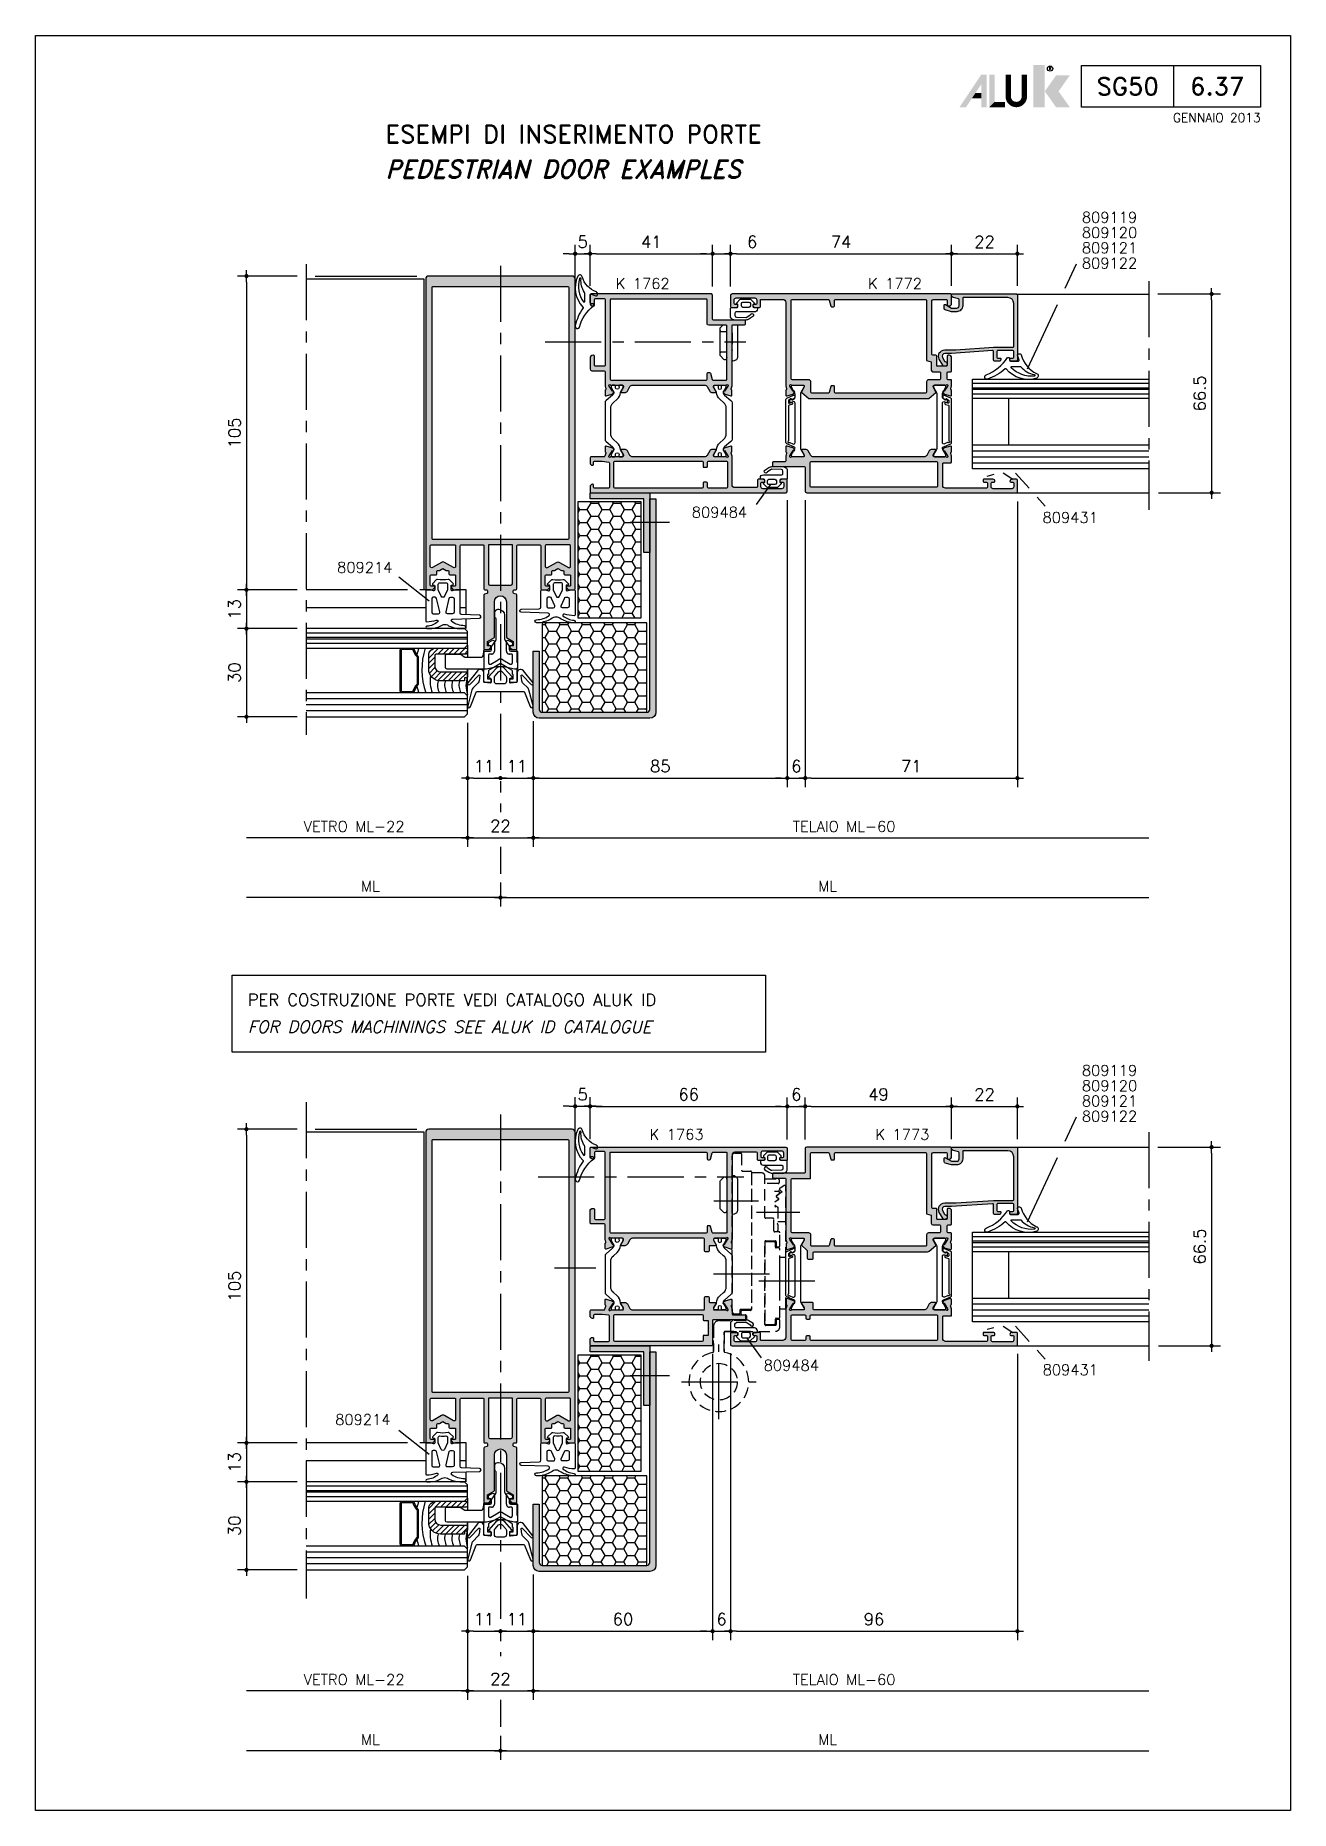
# Model space of a CAD drawing. Extents: x 0 to 1130, y -960 to 577.
# Drawn here: x 230 to 440, y -320 to -23 of the extents above; entities that cross this region are included whole.
import ezdxf
from ezdxf.enums import TextEntityAlignment as Align

# ---------------------------------------------------------------- set-up
doc = ezdxf.new("R2010")
doc.units = 0
doc.header["$LTSCALE"] = 7.5
doc.header["$MEASUREMENT"] = 0
doc.linetypes.add('CENTER', pattern=[2, 1.25, -0.25, 0.25, -0.25])
doc.linetypes.add('HIDDEN', pattern=[0.375, 0.25, -0.125])
doc.layers.get('0').update_dxf_attribs({"linetype": 'CONTINUOUS'})
doc.layers.get('DEFPOINTS').update_dxf_attribs({"linetype": 'CONTINUOUS'})
for name, color, linetype in [('ACCESSORI', 200, 'CONTINUOUS'), ('ASSI', 1, 'CENTER'), ('FILL', 8, 'CONTINUOUS'), ('FINE', 7, 'CONTINUOUS'), ('GOMMA', 3, 'CONTINUOUS'), ('GROSSA', 4, 'CONTINUOUS'), ('MARCHIO', 7, 'CONTINUOUS'), ('NASC', 7, 'HIDDEN'), ('QUOTE', 254, 'CONTINUOUS'), ('TESTO', 2, 'CONTINUOUS'), ('TRATTEGGI', 140, 'CONTINUOUS'), ('VETRO', 6, 'CONTINUOUS')]:
    doc.layers.add(name, color=color, linetype=linetype)
doc.styles.add('RD', font='ROMAND.SHX', dxfattribs={"height": 3})
doc.styles.add('RDI', font='ROMAND', dxfattribs={"oblique": 15, "height": 3})
doc.styles.get("Standard").update_dxf_attribs({"font": 'romans.shx'})
doc.dimstyles.new('SCALA_1-2$0', dxfattribs={"dimtxt": 2, "dimasz": 1, "dimexe": 1.5, "dimexo": 1.5, "dimgap": 1, "dimtad": 3, "dimlfac": 2, "dimdsep": 46, "dimtxsty": 'Standard', "dimblk1": 'PUNTO', "dimblk2": 'PUNTO', "dimsah": 1, "dimcen": 0, "dimclrt": 2, "dimaunit": 1, "dimadec": 0, "dimazin": 0, "dimtfac": 0.7, "dimtmove": 0, "dimatfit": 3, "dimldrblk": 'PUNTO', "dimfxl": 1, "dimtolj": 2, "dimarcsym": 0})
pattern_1 = [(45, (239.0768, -320), (-0.4419417, 0.4419417), [])]

msp = doc.modelspace()

# ---------------------------------------------------------------- texts
at = {"layer": 'TESTO', "style": 'RD'}
msp.add_text('ESEMPI DI INSERIMENTO PORTE', height=3, dxfattribs=at).set_placement((288.5595, -40.9974))
at = {"layer": 'TESTO', "style": 'RDI', "oblique": 15}
msp.add_text('PEDESTRIAN DOOR EXAMPLES', height=3, dxfattribs=at).set_placement((288.5595, -46.8545))
at = {"layer": 'TESTO'}
for s, height, p in [('809119', 1.8, (405.0879, -54.3196)), ('809120', 1.8, (405.0879, -56.8764)), ('809121', 1.8, (405.0879, -59.4332)), ('809122', 1.8, (405.0879, -61.9901)), ('K 1762', 1.8, (327.0923, -65.4021)), ('K 1772', 1.8, (369.309, -65.4021)), ('809484', 1.8, (339.8179, -103.6662)), ('809431', 1.8, (398.5095, -104.5554)), ('809214', 1.8, (280.467, -112.9055)), ('PER COSTRUZIONE PORTE VEDI CATALOGO ALUK ID', 2, (265.5334, -185.3658)), ('809119', 1.8, (405.0879, -197.0697)), ('809120', 1.8, (405.0879, -199.6265)), ('809121', 1.8, (405.0879, -202.1834)), ('809122', 1.8, (405.0879, -204.7402)), ('K 1763', 1.8, (332.7681, -207.7769)), ('K 1773', 1.8, (370.5506, -207.7769)), ('809484', 1.8, (351.8381, -246.4162)), ('809431', 1.8, (398.5232, -247.1654)), ('809214', 1.8, (280.1461, -255.4828))]:
    msp.add_text(s, height=height, dxfattribs=at).set_placement(p)
at = {"layer": 'TESTO', "oblique": 15}
msp.add_text('FOR DOORS MACHININGS SEE ALUK ID CATALOGUE', height=2, dxfattribs=at).set_placement((265.5334, -189.8658))

# ---------------------------------------------------------------- blocks, each defined once
blk = doc.blocks.new('PUNTO')
blk.add_line((-1, 0), (1, 0))
at = {"const_width": 0.35}
blk.add_lwpolyline([(-0.175, 0, 1), (0.175, 0, 1)], format="xyb", close=True, dxfattribs=at)
blk = doc.blocks.new('*D97')
at = {"layer": 'DEFPOINTS', "color": 0, "transparency": 16777216}
for p in [(302.3, -136.5), (307.8, -147.25), (307.8, -147.25)]:
    blk.add_point(p, dxfattribs=at)
at = {"layer": 'QUOTE', "color": 0, "lineweight": -2, "transparency": 16777216}
for p, q in [((302.3, -138), (302.3, -148.75)), ((303.3, -147.25), (306.8, -147.25))]:
    blk.add_line(p, q, dxfattribs=at)
at = {"layer": 'QUOTE', "color": 0, "lineweight": -2, "transparency": 16777216, "rotation": 180}
blk.add_blockref('PUNTO', (302.3, -147.25), dxfattribs=at)
at = {"layer": 'QUOTE', "color": 0, "lineweight": -2, "transparency": 16777216}
blk.add_blockref('PUNTO', (307.8, -147.25), dxfattribs=at)
at = {"layer": 'QUOTE', "color": 2, "transparency": 16777216, "insert": (305.05, -145.25), "char_height": 2, "attachment_point": 5}
blk.add_mtext('\\A2;11', dxfattribs=at)
blk = doc.blocks.new('*D98')
at = {"layer": 'DEFPOINTS', "color": 0, "transparency": 16777216}
for p in [(302.3, -136.5), (313.3, -136.25), (313.3, -157.25)]:
    blk.add_point(p, dxfattribs=at)
at = {"layer": 'QUOTE', "color": 0, "lineweight": -2, "transparency": 16777216}
for p, q in [((302.3, -138), (302.3, -158.75)), ((313.3, -137.75), (313.3, -158.75)), ((303.3, -157.25), (312.3, -157.25))]:
    blk.add_line(p, q, dxfattribs=at)
at = {"layer": 'QUOTE', "color": 0, "lineweight": -2, "transparency": 16777216, "rotation": 180}
blk.add_blockref('PUNTO', (302.3, -157.25), dxfattribs=at)
at = {"layer": 'QUOTE', "color": 0, "lineweight": -2, "transparency": 16777216}
blk.add_blockref('PUNTO', (313.3, -157.25), dxfattribs=at)
at = {"layer": 'QUOTE', "color": 2, "transparency": 16777216, "insert": (307.8, -155.25), "char_height": 2, "attachment_point": 5}
blk.add_mtext('\\A2;22', dxfattribs=at)
blk = doc.blocks.new('*D99')
at = {"layer": 'DEFPOINTS', "color": 0, "transparency": 16777216}
for p in [(302.3, -136.5), (265.3, -137.42), (265.3, -157.25)]:
    blk.add_point(p, dxfattribs=at)
at = {"layer": 'QUOTE', "color": 0, "lineweight": -2, "transparency": 16777216}
for p, q in [((302.3, -138), (302.3, -158.75)), ((301.3, -157.25), (265.3, -157.25))]:
    blk.add_line(p, q, dxfattribs=at)
blk.add_blockref('PUNTO', (302.3, -157.25), dxfattribs=at)
at = {"layer": 'QUOTE', "color": 2, "transparency": 16777216, "insert": (283.3, -155.35), "char_height": 1.8, "attachment_point": 5}
blk.add_mtext('\\A2;VETRO ML-22', dxfattribs=at)
blk = doc.blocks.new('_None')
blk = doc.blocks.new('*D100')
at = {"layer": 'DEFPOINTS', "color": 0, "transparency": 16777216}
for p in [(265.3, -137.42), (307.8, -163.25), (265.3, -167.25)]:
    blk.add_point(p, dxfattribs=at)
at = {"layer": 'QUOTE', "color": 0, "lineweight": -2, "transparency": 16777216}
for p, q in [((307.8, -164.75), (307.8, -168.75)), ((306.8, -167.25), (265.3, -167.25))]:
    blk.add_line(p, q, dxfattribs=at)
blk.add_blockref('PUNTO', (307.8, -167.25), dxfattribs=at)
at = {"layer": 'QUOTE', "color": 2, "transparency": 16777216, "insert": (286.05, -165.35), "char_height": 1.8, "attachment_point": 5}
blk.add_mtext('\\A2;ML', dxfattribs=at)
blk = doc.blocks.new('*D101')
at = {"layer": 'DEFPOINTS', "color": 0, "transparency": 16777216}
for p in [(302.3, -279.25), (307.8, -290), (307.8, -290)]:
    blk.add_point(p, dxfattribs=at)
at = {"layer": 'QUOTE', "color": 0, "lineweight": -2, "transparency": 16777216}
for p, q in [((302.3, -280.75), (302.3, -291.5)), ((303.3, -290), (306.8, -290))]:
    blk.add_line(p, q, dxfattribs=at)
at = {"layer": 'QUOTE', "color": 0, "lineweight": -2, "transparency": 16777216, "rotation": 180}
blk.add_blockref('PUNTO', (302.3, -290), dxfattribs=at)
at = {"layer": 'QUOTE', "color": 0, "lineweight": -2, "transparency": 16777216}
blk.add_blockref('PUNTO', (307.8, -290), dxfattribs=at)
at = {"layer": 'QUOTE', "color": 2, "transparency": 16777216, "insert": (305.05, -288), "char_height": 2, "attachment_point": 5}
blk.add_mtext('\\A2;11', dxfattribs=at)
blk = doc.blocks.new('*D102')
at = {"layer": 'DEFPOINTS', "color": 0, "transparency": 16777216}
for p in [(313.3, -279), (302.3, -279.25), (313.3, -300)]:
    blk.add_point(p, dxfattribs=at)
at = {"layer": 'QUOTE', "color": 0, "lineweight": -2, "transparency": 16777216}
for p, q in [((302.3, -280.75), (302.3, -301.5)), ((313.3, -280.5), (313.3, -301.5)), ((303.3, -300), (312.3, -300))]:
    blk.add_line(p, q, dxfattribs=at)
at = {"layer": 'QUOTE', "color": 0, "lineweight": -2, "transparency": 16777216, "rotation": 180}
blk.add_blockref('PUNTO', (302.3, -300), dxfattribs=at)
at = {"layer": 'QUOTE', "color": 0, "lineweight": -2, "transparency": 16777216}
blk.add_blockref('PUNTO', (313.3, -300), dxfattribs=at)
at = {"layer": 'QUOTE', "color": 2, "transparency": 16777216, "insert": (307.8, -298), "char_height": 2, "attachment_point": 5}
blk.add_mtext('\\A2;22', dxfattribs=at)
blk = doc.blocks.new('*D103')
at = {"layer": 'DEFPOINTS', "color": 0, "transparency": 16777216}
for p in [(265.3, -281), (302.3, -279.25), (265.3, -300)]:
    blk.add_point(p, dxfattribs=at)
at = {"layer": 'QUOTE', "color": 0, "lineweight": -2, "transparency": 16777216}
for p, q in [((302.3, -280.75), (302.3, -301.5)), ((301.3, -300), (265.3, -300))]:
    blk.add_line(p, q, dxfattribs=at)
blk.add_blockref('PUNTO', (302.3, -300), dxfattribs=at)
at = {"layer": 'QUOTE', "color": 2, "transparency": 16777216, "insert": (283.3, -298.1), "char_height": 1.8, "attachment_point": 5}
blk.add_mtext('\\A2;VETRO ML-22', dxfattribs=at)
blk = doc.blocks.new('*D104')
at = {"layer": 'DEFPOINTS', "color": 0, "transparency": 16777216}
for p in [(265.3, -281), (307.8, -306), (265.3, -310)]:
    blk.add_point(p, dxfattribs=at)
at = {"layer": 'QUOTE', "color": 0, "lineweight": -2, "transparency": 16777216}
for p, q in [((307.8, -307.5), (307.8, -311.5)), ((306.8, -310), (265.3, -310))]:
    blk.add_line(p, q, dxfattribs=at)
blk.add_blockref('PUNTO', (307.8, -310), dxfattribs=at)
at = {"layer": 'QUOTE', "color": 2, "transparency": 16777216, "insert": (286.05, -308.1), "char_height": 1.8, "attachment_point": 5}
blk.add_mtext('\\A2;ML', dxfattribs=at)
blk = doc.blocks.new('*D105')
at = {"layer": 'DEFPOINTS', "color": 0, "transparency": 16777216}
for p in [(275.3, -206), (265.3, -258.5), (275.3, -258.5)]:
    blk.add_point(p, dxfattribs=at)
at = {"layer": 'QUOTE', "color": 0, "lineweight": -2, "transparency": 16777216}
for p, q in [((273.8, -206), (263.8, -206)), ((265.3, -207), (265.3, -257.5)), ((273.8, -258.5), (263.8, -258.5))]:
    blk.add_line(p, q, dxfattribs=at)
for p, rotation in [((265.3, -206), 90), ((265.3, -258.5), 270)]:
    blk.add_blockref('PUNTO', p, dxfattribs=dict(at, rotation=rotation))
at = {"layer": 'QUOTE', "color": 2, "transparency": 16777216, "insert": (263.3, -232.25), "char_height": 2, "attachment_point": 5, "rotation": 90}
blk.add_mtext('\\A2;105', dxfattribs=at)
blk = doc.blocks.new('*D106')
at = {"layer": 'DEFPOINTS', "color": 0, "transparency": 16777216}
for p in [(275.3, -258.5), (265.3, -265), (275.3, -265)]:
    blk.add_point(p, dxfattribs=at)
at = {"layer": 'QUOTE', "color": 0, "lineweight": -2, "transparency": 16777216}
for p, q in [((273.8, -258.5), (263.8, -258.5)), ((265.3, -259.5), (265.3, -264)), ((273.8, -265), (263.8, -265))]:
    blk.add_line(p, q, dxfattribs=at)
for p, rotation in [((265.3, -258.5), 90), ((265.3, -265), 270)]:
    blk.add_blockref('PUNTO', p, dxfattribs=dict(at, rotation=rotation))
at = {"layer": 'QUOTE', "color": 2, "transparency": 16777216, "insert": (263.3, -261.75), "char_height": 2, "attachment_point": 5, "rotation": 90}
blk.add_mtext('\\A2;13', dxfattribs=at)
blk = doc.blocks.new('*D107')
at = {"layer": 'DEFPOINTS', "color": 0, "transparency": 16777216}
for p in [(275.3, -265), (265.3, -279.75), (275.3, -279.75)]:
    blk.add_point(p, dxfattribs=at)
at = {"layer": 'QUOTE', "color": 0, "lineweight": -2, "transparency": 16777216}
for p, q in [((273.8, -265), (263.8, -265)), ((265.3, -266), (265.3, -278.75)), ((273.8, -279.75), (263.8, -279.75))]:
    blk.add_line(p, q, dxfattribs=at)
for p, rotation in [((265.3, -265), 90), ((265.3, -279.75), 270)]:
    blk.add_blockref('PUNTO', p, dxfattribs=dict(at, rotation=rotation))
at = {"layer": 'QUOTE', "color": 2, "transparency": 16777216, "insert": (263.3, -272.37), "char_height": 2, "attachment_point": 5, "rotation": 90}
blk.add_mtext('\\A2;30', dxfattribs=at)
blk = doc.blocks.new('*D108')
at = {"layer": 'DEFPOINTS', "color": 0, "transparency": 16777216}
for p in [(275.3, -63.25), (265.3, -115.75), (275.3, -115.75)]:
    blk.add_point(p, dxfattribs=at)
at = {"layer": 'QUOTE', "color": 0, "lineweight": -2, "transparency": 16777216}
for p, q in [((273.8, -63.25), (263.8, -63.25)), ((265.3, -64.25), (265.3, -114.75)), ((273.8, -115.75), (263.8, -115.75))]:
    blk.add_line(p, q, dxfattribs=at)
for p, rotation in [((265.3, -63.25), 90), ((265.3, -115.75), 270)]:
    blk.add_blockref('PUNTO', p, dxfattribs=dict(at, rotation=rotation))
at = {"layer": 'QUOTE', "color": 2, "transparency": 16777216, "insert": (263.3, -89.5), "char_height": 2, "attachment_point": 5, "rotation": 90}
blk.add_mtext('\\A2;105', dxfattribs=at)
blk = doc.blocks.new('*D109')
at = {"layer": 'DEFPOINTS', "color": 0, "transparency": 16777216}
for p in [(275.3, -115.75), (265.3, -122.25), (275.3, -122.25)]:
    blk.add_point(p, dxfattribs=at)
at = {"layer": 'QUOTE', "color": 0, "lineweight": -2, "transparency": 16777216}
for p, q in [((273.8, -115.75), (263.8, -115.75)), ((265.3, -116.75), (265.3, -121.25)), ((273.8, -122.25), (263.8, -122.25))]:
    blk.add_line(p, q, dxfattribs=at)
for p, rotation in [((265.3, -115.75), 90), ((265.3, -122.25), 270)]:
    blk.add_blockref('PUNTO', p, dxfattribs=dict(at, rotation=rotation))
at = {"layer": 'QUOTE', "color": 2, "transparency": 16777216, "insert": (263.3, -119), "char_height": 2, "attachment_point": 5, "rotation": 90}
blk.add_mtext('\\A2;13', dxfattribs=at)
blk = doc.blocks.new('*D110')
at = {"layer": 'DEFPOINTS', "color": 0, "transparency": 16777216}
for p in [(275.3, -122.25), (265.3, -137), (275.3, -137)]:
    blk.add_point(p, dxfattribs=at)
at = {"layer": 'QUOTE', "color": 0, "lineweight": -2, "transparency": 16777216}
for p, q in [((273.8, -122.25), (263.8, -122.25)), ((265.3, -123.25), (265.3, -136)), ((273.8, -137), (263.8, -137))]:
    blk.add_line(p, q, dxfattribs=at)
for p, rotation in [((265.3, -122.25), 90), ((265.3, -137), 270)]:
    blk.add_blockref('PUNTO', p, dxfattribs=dict(at, rotation=rotation))
at = {"layer": 'QUOTE', "color": 2, "transparency": 16777216, "insert": (263.3, -129.62), "char_height": 2, "attachment_point": 5, "rotation": 90}
blk.add_mtext('\\A2;30', dxfattribs=at)
blk = doc.blocks.new('*D73')
at = {"layer": 'DEFPOINTS', "color": 0, "transparency": 16777216}
for p in [(313.3, -136.25), (307.8, -147.25), (313.3, -147.25)]:
    blk.add_point(p, dxfattribs=at)
at = {"layer": 'QUOTE', "color": 0, "lineweight": -2, "transparency": 16777216}
for p, q in [((313.3, -137.75), (313.3, -148.75)), ((308.8, -147.25), (312.3, -147.25))]:
    blk.add_line(p, q, dxfattribs=at)
at = {"layer": 'QUOTE', "color": 0, "lineweight": -2, "transparency": 16777216, "rotation": 180}
blk.add_blockref('PUNTO', (307.8, -147.25), dxfattribs=at)
at = {"layer": 'QUOTE', "color": 0, "lineweight": -2, "transparency": 16777216}
blk.add_blockref('PUNTO', (313.3, -147.25), dxfattribs=at)
at = {"layer": 'QUOTE', "color": 2, "transparency": 16777216, "insert": (310.55, -145.25), "char_height": 2, "attachment_point": 5}
blk.add_mtext('\\A2;11', dxfattribs=at)
blk = doc.blocks.new('*D74')
at = {"layer": 'DEFPOINTS', "color": 0, "transparency": 16777216}
for p in [(313.3, -279), (307.8, -290), (313.3, -290)]:
    blk.add_point(p, dxfattribs=at)
at = {"layer": 'QUOTE', "color": 0, "lineweight": -2, "transparency": 16777216}
for p, q in [((313.3, -280.5), (313.3, -291.5)), ((308.8, -290), (312.3, -290))]:
    blk.add_line(p, q, dxfattribs=at)
at = {"layer": 'QUOTE', "color": 0, "lineweight": -2, "transparency": 16777216, "rotation": 180}
blk.add_blockref('PUNTO', (307.8, -290), dxfattribs=at)
at = {"layer": 'QUOTE', "color": 0, "lineweight": -2, "transparency": 16777216}
blk.add_blockref('PUNTO', (313.3, -290), dxfattribs=at)
at = {"layer": 'QUOTE', "color": 2, "transparency": 16777216, "insert": (310.55, -288), "char_height": 2, "attachment_point": 5}
blk.add_mtext('\\A2;11', dxfattribs=at)
blk = doc.blocks.new('*D75')
at = {"layer": 'DEFPOINTS', "color": 0, "transparency": 16777216}
for p in [(416.3, -244.75), (313.3, -279), (416.3, -300)]:
    blk.add_point(p, dxfattribs=at)
at = {"layer": 'QUOTE', "color": 0, "lineweight": -2, "transparency": 16777216}
for p, q in [((313.3, -280.5), (313.3, -301.5)), ((314.3, -300), (416.3, -300))]:
    blk.add_line(p, q, dxfattribs=at)
at = {"layer": 'QUOTE', "color": 0, "lineweight": -2, "transparency": 16777216, "rotation": 180}
blk.add_blockref('PUNTO', (313.3, -300), dxfattribs=at)
at = {"layer": 'QUOTE', "color": 2, "transparency": 16777216, "insert": (365.3, -298.1), "char_height": 1.8, "attachment_point": 5}
blk.add_mtext('\\A2;TELAIO ML-60', dxfattribs=at)
blk = doc.blocks.new('*D76')
at = {"layer": 'DEFPOINTS', "color": 0, "transparency": 16777216}
for p in [(416.3, -244.75), (307.8, -309), (416.3, -310)]:
    blk.add_point(p, dxfattribs=at)
at = {"layer": 'QUOTE', "color": 0, "lineweight": -2, "transparency": 16777216}
for p, q in [((307.8, -310.5), (307.8, -311.5)), ((308.8, -310), (416.3, -310))]:
    blk.add_line(p, q, dxfattribs=at)
at = {"layer": 'QUOTE', "color": 0, "lineweight": -2, "transparency": 16777216, "rotation": 180}
blk.add_blockref('PUNTO', (307.8, -310), dxfattribs=at)
at = {"layer": 'QUOTE', "color": 2, "transparency": 16777216, "insert": (362.55, -308.1), "char_height": 1.8, "attachment_point": 5}
blk.add_mtext('\\A2;ML', dxfattribs=at)
blk = doc.blocks.new('*D77')
at = {"layer": 'DEFPOINTS', "color": 0, "transparency": 16777216}
for p in [(322.8, -59.51), (320.3, -66.75), (322.8, -66.4)]:
    blk.add_point(p, dxfattribs=at)
at = {"layer": 'QUOTE', "color": 0, "lineweight": -2, "transparency": 16777216}
for p, q in [((320.3, -65.25), (320.3, -58.01)), ((322.8, -64.9), (322.8, -58.01)), ((319.3, -59.51), (318.3, -59.51)), ((320.3, -59.51), (322.8, -59.51)), ((323.8, -59.51), (324.8, -59.51))]:
    blk.add_line(p, q, dxfattribs=at)
blk.add_blockref('PUNTO', (320.3, -59.51), dxfattribs=at)
at = {"layer": 'QUOTE', "color": 0, "lineweight": -2, "transparency": 16777216, "rotation": 180}
blk.add_blockref('PUNTO', (322.8, -59.51), dxfattribs=at)
at = {"layer": 'QUOTE', "color": 2, "transparency": 16777216, "insert": (321.55, -57.51), "char_height": 2, "attachment_point": 5}
blk.add_mtext('\\A2;5', dxfattribs=at)
blk = doc.blocks.new('*D78')
at = {"layer": 'DEFPOINTS', "color": 0, "transparency": 16777216}
for p in [(322.8, -202.17), (320.3, -209.5), (322.8, -209.15)]:
    blk.add_point(p, dxfattribs=at)
at = {"layer": 'QUOTE', "color": 0, "lineweight": -2, "transparency": 16777216}
for p, q in [((320.3, -208), (320.3, -200.67)), ((322.8, -207.65), (322.8, -200.67)), ((319.3, -202.17), (318.3, -202.17)), ((320.3, -202.17), (322.8, -202.17)), ((323.8, -202.17), (324.8, -202.17))]:
    blk.add_line(p, q, dxfattribs=at)
blk.add_blockref('PUNTO', (320.3, -202.17), dxfattribs=at)
at = {"layer": 'QUOTE', "color": 0, "lineweight": -2, "transparency": 16777216, "rotation": 180}
blk.add_blockref('PUNTO', (322.8, -202.17), dxfattribs=at)
at = {"layer": 'QUOTE', "color": 2, "transparency": 16777216, "insert": (321.55, -200.17), "char_height": 2, "attachment_point": 5}
blk.add_mtext('\\A2;5', dxfattribs=at)
blk = doc.blocks.new('*D79')
at = {"layer": 'DEFPOINTS', "color": 0, "transparency": 16777216}
for p in [(416.3, -99.38), (313.3, -136.25), (416.3, -157.25)]:
    blk.add_point(p, dxfattribs=at)
at = {"layer": 'QUOTE', "color": 0, "lineweight": -2, "transparency": 16777216}
for p, q in [((313.3, -137.75), (313.3, -158.75)), ((314.3, -157.25), (416.3, -157.25))]:
    blk.add_line(p, q, dxfattribs=at)
at = {"layer": 'QUOTE', "color": 0, "lineweight": -2, "transparency": 16777216, "rotation": 180}
blk.add_blockref('PUNTO', (313.3, -157.25), dxfattribs=at)
at = {"layer": 'QUOTE', "color": 2, "transparency": 16777216, "insert": (365.3, -155.35), "char_height": 1.8, "attachment_point": 5}
blk.add_mtext('\\A2;TELAIO ML-60', dxfattribs=at)
blk = doc.blocks.new('*D80')
at = {"layer": 'DEFPOINTS', "color": 0, "transparency": 16777216}
for p in [(416.3, -102.38), (307.8, -166.25), (416.3, -167.25)]:
    blk.add_point(p, dxfattribs=at)
at = {"layer": 'QUOTE', "color": 0, "lineweight": -2, "transparency": 16777216}
for p, q in [((307.8, -167.75), (307.8, -168.75)), ((308.8, -167.25), (416.3, -167.25))]:
    blk.add_line(p, q, dxfattribs=at)
at = {"layer": 'QUOTE', "color": 0, "lineweight": -2, "transparency": 16777216, "rotation": 180}
blk.add_blockref('PUNTO', (307.8, -167.25), dxfattribs=at)
at = {"layer": 'QUOTE', "color": 2, "transparency": 16777216, "insert": (362.55, -165.35), "char_height": 1.8, "attachment_point": 5}
blk.add_mtext('\\A2;ML', dxfattribs=at)
blk = doc.blocks.new('*D81')
at = {"layer": 'DEFPOINTS', "color": 0, "transparency": 16777216}
for p in [(416.3, -66.25), (416.4, -99.5), (426.8, -99.5)]:
    blk.add_point(p, dxfattribs=at)
at = {"layer": 'QUOTE', "color": 0, "lineweight": -2, "transparency": 16777216}
for p, q in [((417.8, -66.25), (428.3, -66.25)), ((426.8, -67.25), (426.8, -98.5)), ((417.9, -99.5), (428.3, -99.5))]:
    blk.add_line(p, q, dxfattribs=at)
for p, rotation in [((426.8, -66.25), 90), ((426.8, -99.5), 270)]:
    blk.add_blockref('PUNTO', p, dxfattribs=dict(at, rotation=rotation))
at = {"layer": 'QUOTE', "color": 2, "transparency": 16777216, "insert": (424.8, -82.88), "char_height": 2, "attachment_point": 5, "rotation": 90}
blk.add_mtext('\\A2;66.5', dxfattribs=at)
blk = doc.blocks.new('*D82')
at = {"layer": 'DEFPOINTS', "color": 0, "transparency": 16777216}
for p in [(416.3, -209), (416.4, -242.25), (426.8, -242.25)]:
    blk.add_point(p, dxfattribs=at)
at = {"layer": 'QUOTE', "color": 0, "lineweight": -2, "transparency": 16777216}
for p, q in [((417.8, -209), (428.3, -209)), ((426.8, -210), (426.8, -241.25)), ((417.9, -242.25), (428.3, -242.25))]:
    blk.add_line(p, q, dxfattribs=at)
for p, rotation in [((426.8, -209), 90), ((426.8, -242.25), 270)]:
    blk.add_blockref('PUNTO', p, dxfattribs=dict(at, rotation=rotation))
at = {"layer": 'QUOTE', "color": 2, "transparency": 16777216, "insert": (424.8, -225.63), "char_height": 2, "attachment_point": 5, "rotation": 90}
blk.add_mtext('\\A2;66.5', dxfattribs=at)
blk = doc.blocks.new('*D83')
at = {"layer": 'DEFPOINTS', "color": 0, "transparency": 16777216}
for p in [(343.3, -59.51), (322.8, -66.4), (343.3, -66.5)]:
    blk.add_point(p, dxfattribs=at)
at = {"layer": 'QUOTE', "color": 0, "lineweight": -2, "transparency": 16777216}
for p, q in [((322.8, -64.9), (322.8, -58.01)), ((343.3, -65), (343.3, -58.01)), ((323.8, -59.51), (342.3, -59.51))]:
    blk.add_line(p, q, dxfattribs=at)
at = {"layer": 'QUOTE', "color": 0, "lineweight": -2, "transparency": 16777216, "rotation": 180}
blk.add_blockref('PUNTO', (322.8, -59.51), dxfattribs=at)
at = {"layer": 'QUOTE', "color": 0, "lineweight": -2, "transparency": 16777216}
blk.add_blockref('PUNTO', (343.3, -59.51), dxfattribs=at)
at = {"layer": 'QUOTE', "color": 2, "transparency": 16777216, "insert": (333.05, -57.51), "char_height": 2, "attachment_point": 5}
blk.add_mtext('\\A2;41', dxfattribs=at)
blk = doc.blocks.new('*D84')
at = {"layer": 'DEFPOINTS', "color": 0, "transparency": 16777216}
for p in [(346.3, -59.51), (343.3, -66.5), (346.3, -66.5)]:
    blk.add_point(p, dxfattribs=at)
at = {"layer": 'QUOTE', "color": 0, "lineweight": -2, "transparency": 16777216}
for p, q in [((343.3, -65), (343.3, -58.01)), ((346.3, -65), (346.3, -58.01)), ((342.3, -59.51), (341.3, -59.51)), ((343.3, -59.51), (346.3, -59.51)), ((347.3, -59.51), (351.54, -59.51))]:
    blk.add_line(p, q, dxfattribs=at)
blk.add_blockref('PUNTO', (343.3, -59.51), dxfattribs=at)
at = {"layer": 'QUOTE', "color": 0, "lineweight": -2, "transparency": 16777216, "rotation": 180}
blk.add_blockref('PUNTO', (346.3, -59.51), dxfattribs=at)
at = {"layer": 'QUOTE', "color": 2, "transparency": 16777216, "insert": (349.92, -57.51), "char_height": 2, "attachment_point": 5}
blk.add_mtext('\\A2;6', dxfattribs=at)
blk = doc.blocks.new('*D85')
at = {"layer": 'DEFPOINTS', "color": 0, "transparency": 16777216}
for p in [(383.3, -59.51), (346.3, -66.5), (383.3, -66.4)]:
    blk.add_point(p, dxfattribs=at)
at = {"layer": 'QUOTE', "color": 0, "lineweight": -2, "transparency": 16777216}
for p, q in [((346.3, -65), (346.3, -58.01)), ((383.3, -64.9), (383.3, -58.01)), ((347.3, -59.51), (382.3, -59.51))]:
    blk.add_line(p, q, dxfattribs=at)
at = {"layer": 'QUOTE', "color": 0, "lineweight": -2, "transparency": 16777216, "rotation": 180}
blk.add_blockref('PUNTO', (346.3, -59.51), dxfattribs=at)
at = {"layer": 'QUOTE', "color": 0, "lineweight": -2, "transparency": 16777216}
blk.add_blockref('PUNTO', (383.3, -59.51), dxfattribs=at)
at = {"layer": 'QUOTE', "color": 2, "transparency": 16777216, "insert": (364.8, -57.51), "char_height": 2, "attachment_point": 5}
blk.add_mtext('\\A2;74', dxfattribs=at)
blk = doc.blocks.new('*D86')
at = {"layer": 'DEFPOINTS', "color": 0, "transparency": 16777216}
for p in [(394.3, -59.51), (383.3, -66.4), (394.3, -66.4)]:
    blk.add_point(p, dxfattribs=at)
at = {"layer": 'QUOTE', "color": 0, "lineweight": -2, "transparency": 16777216}
for p, q in [((383.3, -64.9), (383.3, -58.01)), ((394.3, -64.9), (394.3, -58.01)), ((384.3, -59.51), (393.3, -59.51))]:
    blk.add_line(p, q, dxfattribs=at)
at = {"layer": 'QUOTE', "color": 0, "lineweight": -2, "transparency": 16777216, "rotation": 180}
blk.add_blockref('PUNTO', (383.3, -59.51), dxfattribs=at)
at = {"layer": 'QUOTE', "color": 0, "lineweight": -2, "transparency": 16777216}
blk.add_blockref('PUNTO', (394.3, -59.51), dxfattribs=at)
at = {"layer": 'QUOTE', "color": 2, "transparency": 16777216, "insert": (388.8, -57.51), "char_height": 2, "attachment_point": 5}
blk.add_mtext('\\A2;22', dxfattribs=at)
blk = doc.blocks.new('*D87')
at = {"layer": 'DEFPOINTS', "color": 0, "transparency": 16777216}
for p in [(355.8, -99.25), (313.3, -136.25), (355.8, -147.25)]:
    blk.add_point(p, dxfattribs=at)
at = {"layer": 'QUOTE', "color": 0, "lineweight": -2, "transparency": 16777216}
for p, q in [((355.8, -100.75), (355.8, -148.75)), ((313.3, -137.75), (313.3, -148.75)), ((314.3, -147.25), (354.8, -147.25))]:
    blk.add_line(p, q, dxfattribs=at)
at = {"layer": 'QUOTE', "color": 0, "lineweight": -2, "transparency": 16777216, "rotation": 180}
blk.add_blockref('PUNTO', (313.3, -147.25), dxfattribs=at)
at = {"layer": 'QUOTE', "color": 0, "lineweight": -2, "transparency": 16777216}
blk.add_blockref('PUNTO', (355.8, -147.25), dxfattribs=at)
at = {"layer": 'QUOTE', "color": 2, "transparency": 16777216, "insert": (334.55, -145.25), "char_height": 2, "attachment_point": 5}
blk.add_mtext('\\A2;85', dxfattribs=at)
blk = doc.blocks.new('*D88')
at = {"layer": 'DEFPOINTS', "color": 0, "transparency": 16777216}
for p in [(355.8, -99.25), (358.8, -99.25), (358.8, -147.25)]:
    blk.add_point(p, dxfattribs=at)
at = {"layer": 'QUOTE', "color": 0, "lineweight": -2, "transparency": 16777216}
for p, q in [((355.8, -100.75), (355.8, -148.75)), ((358.8, -100.75), (358.8, -148.75)), ((354.8, -147.25), (353.8, -147.25)), ((355.8, -147.25), (358.8, -147.25)), ((359.8, -147.25), (360.8, -147.25))]:
    blk.add_line(p, q, dxfattribs=at)
blk.add_blockref('PUNTO', (355.8, -147.25), dxfattribs=at)
at = {"layer": 'QUOTE', "color": 0, "lineweight": -2, "transparency": 16777216, "rotation": 180}
blk.add_blockref('PUNTO', (358.8, -147.25), dxfattribs=at)
at = {"layer": 'QUOTE', "color": 2, "transparency": 16777216, "insert": (357.3, -145.25), "char_height": 2, "attachment_point": 5}
blk.add_mtext('\\A2;6', dxfattribs=at)
blk = doc.blocks.new('*D89')
at = {"layer": 'DEFPOINTS', "color": 0, "transparency": 16777216}
for p in [(358.8, -99.25), (394.3, -99.5), (394.3, -147.25)]:
    blk.add_point(p, dxfattribs=at)
at = {"layer": 'QUOTE', "color": 0, "lineweight": -2, "transparency": 16777216}
for p, q in [((358.8, -100.75), (358.8, -148.75)), ((394.3, -101), (394.3, -148.75)), ((359.8, -147.25), (393.3, -147.25))]:
    blk.add_line(p, q, dxfattribs=at)
at = {"layer": 'QUOTE', "color": 0, "lineweight": -2, "transparency": 16777216, "rotation": 180}
blk.add_blockref('PUNTO', (358.8, -147.25), dxfattribs=at)
at = {"layer": 'QUOTE', "color": 0, "lineweight": -2, "transparency": 16777216}
blk.add_blockref('PUNTO', (394.3, -147.25), dxfattribs=at)
at = {"layer": 'QUOTE', "color": 2, "transparency": 16777216, "insert": (376.55, -145.25), "char_height": 2, "attachment_point": 5}
blk.add_mtext('\\A2;71', dxfattribs=at)
blk = doc.blocks.new('*D90')
at = {"layer": 'DEFPOINTS', "color": 0, "transparency": 16777216}
for p in [(355.8, -202.18), (322.8, -209.15), (355.8, -209.25)]:
    blk.add_point(p, dxfattribs=at)
at = {"layer": 'QUOTE', "color": 0, "lineweight": -2, "transparency": 16777216}
for p, q in [((322.8, -207.65), (322.8, -200.68)), ((355.8, -207.75), (355.8, -200.68)), ((323.8, -202.18), (354.8, -202.18))]:
    blk.add_line(p, q, dxfattribs=at)
at = {"layer": 'QUOTE', "color": 0, "lineweight": -2, "transparency": 16777216, "rotation": 180}
blk.add_blockref('PUNTO', (322.8, -202.18), dxfattribs=at)
at = {"layer": 'QUOTE', "color": 0, "lineweight": -2, "transparency": 16777216}
blk.add_blockref('PUNTO', (355.8, -202.18), dxfattribs=at)
at = {"layer": 'QUOTE', "color": 2, "transparency": 16777216, "insert": (339.3, -200.18), "char_height": 2, "attachment_point": 5}
blk.add_mtext('\\A2;66', dxfattribs=at)
blk = doc.blocks.new('*D91')
at = {"layer": 'DEFPOINTS', "color": 0, "transparency": 16777216}
for p in [(358.8, -202.18), (355.8, -209.25), (358.8, -209.25)]:
    blk.add_point(p, dxfattribs=at)
at = {"layer": 'QUOTE', "color": 0, "lineweight": -2, "transparency": 16777216}
for p, q in [((355.8, -207.75), (355.8, -200.68)), ((358.8, -207.75), (358.8, -200.68)), ((354.8, -202.18), (353.8, -202.18)), ((355.8, -202.18), (358.8, -202.18)), ((359.8, -202.18), (360.8, -202.18))]:
    blk.add_line(p, q, dxfattribs=at)
blk.add_blockref('PUNTO', (355.8, -202.18), dxfattribs=at)
at = {"layer": 'QUOTE', "color": 0, "lineweight": -2, "transparency": 16777216, "rotation": 180}
blk.add_blockref('PUNTO', (358.8, -202.18), dxfattribs=at)
at = {"layer": 'QUOTE', "color": 2, "transparency": 16777216, "insert": (357.3, -200.18), "char_height": 2, "attachment_point": 5}
blk.add_mtext('\\A2;6', dxfattribs=at)
blk = doc.blocks.new('*D92')
at = {"layer": 'DEFPOINTS', "color": 0, "transparency": 16777216}
for p in [(383.3, -202.18), (358.8, -209.25), (383.3, -209.15)]:
    blk.add_point(p, dxfattribs=at)
at = {"layer": 'QUOTE', "color": 0, "lineweight": -2, "transparency": 16777216}
for p, q in [((358.8, -207.75), (358.8, -200.68)), ((383.3, -207.65), (383.3, -200.68)), ((359.8, -202.18), (382.3, -202.18))]:
    blk.add_line(p, q, dxfattribs=at)
at = {"layer": 'QUOTE', "color": 0, "lineweight": -2, "transparency": 16777216, "rotation": 180}
blk.add_blockref('PUNTO', (358.8, -202.18), dxfattribs=at)
at = {"layer": 'QUOTE', "color": 0, "lineweight": -2, "transparency": 16777216}
blk.add_blockref('PUNTO', (383.3, -202.18), dxfattribs=at)
at = {"layer": 'QUOTE', "color": 2, "transparency": 16777216, "insert": (371.05, -200.18), "char_height": 2, "attachment_point": 5}
blk.add_mtext('\\A2;49', dxfattribs=at)
blk = doc.blocks.new('*D93')
at = {"layer": 'DEFPOINTS', "color": 0, "transparency": 16777216}
for p in [(394.3, -202.18), (383.3, -209.15), (394.3, -209.15)]:
    blk.add_point(p, dxfattribs=at)
at = {"layer": 'QUOTE', "color": 0, "lineweight": -2, "transparency": 16777216}
for p, q in [((383.3, -207.65), (383.3, -200.68)), ((394.3, -207.65), (394.3, -200.68)), ((384.3, -202.18), (393.3, -202.18))]:
    blk.add_line(p, q, dxfattribs=at)
at = {"layer": 'QUOTE', "color": 0, "lineweight": -2, "transparency": 16777216, "rotation": 180}
blk.add_blockref('PUNTO', (383.3, -202.18), dxfattribs=at)
at = {"layer": 'QUOTE', "color": 0, "lineweight": -2, "transparency": 16777216}
blk.add_blockref('PUNTO', (394.3, -202.18), dxfattribs=at)
at = {"layer": 'QUOTE', "color": 2, "transparency": 16777216, "insert": (388.8, -200.18), "char_height": 2, "attachment_point": 5}
blk.add_mtext('\\A2;22', dxfattribs=at)
blk = doc.blocks.new('*D94')
at = {"layer": 'DEFPOINTS', "color": 0, "transparency": 16777216}
for p in [(343.3, -242.1), (313.3, -279), (343.3, -290)]:
    blk.add_point(p, dxfattribs=at)
at = {"layer": 'QUOTE', "color": 0, "lineweight": -2, "transparency": 16777216}
for p, q in [((343.3, -243.6), (343.3, -291.5)), ((313.3, -280.5), (313.3, -291.5)), ((314.3, -290), (342.3, -290))]:
    blk.add_line(p, q, dxfattribs=at)
at = {"layer": 'QUOTE', "color": 0, "lineweight": -2, "transparency": 16777216, "rotation": 180}
blk.add_blockref('PUNTO', (313.3, -290), dxfattribs=at)
at = {"layer": 'QUOTE', "color": 0, "lineweight": -2, "transparency": 16777216}
blk.add_blockref('PUNTO', (343.3, -290), dxfattribs=at)
at = {"layer": 'QUOTE', "color": 2, "transparency": 16777216, "insert": (328.3, -288), "char_height": 2, "attachment_point": 5}
blk.add_mtext('\\A2;60', dxfattribs=at)
blk = doc.blocks.new('*D95')
at = {"layer": 'DEFPOINTS', "color": 0, "transparency": 16777216}
for p in [(343.3, -242.1), (346.3, -242), (346.3, -290)]:
    blk.add_point(p, dxfattribs=at)
at = {"layer": 'QUOTE', "color": 0, "lineweight": -2, "transparency": 16777216}
for p, q in [((346.3, -243.5), (346.3, -291.5)), ((343.3, -243.6), (343.3, -291.5)), ((342.3, -290), (341.3, -290)), ((343.3, -290), (346.3, -290)), ((347.3, -290), (348.3, -290))]:
    blk.add_line(p, q, dxfattribs=at)
blk.add_blockref('PUNTO', (343.3, -290), dxfattribs=at)
at = {"layer": 'QUOTE', "color": 0, "lineweight": -2, "transparency": 16777216, "rotation": 180}
blk.add_blockref('PUNTO', (346.3, -290), dxfattribs=at)
at = {"layer": 'QUOTE', "color": 2, "transparency": 16777216, "insert": (344.8, -288), "char_height": 2, "attachment_point": 5}
blk.add_mtext('\\A2;6', dxfattribs=at)
blk = doc.blocks.new('*D96')
at = {"layer": 'DEFPOINTS', "color": 0, "transparency": 16777216}
for p in [(346.3, -242), (394.3, -242.1), (394.3, -290)]:
    blk.add_point(p, dxfattribs=at)
at = {"layer": 'QUOTE', "color": 0, "lineweight": -2, "transparency": 16777216}
for p, q in [((346.3, -243.5), (346.3, -291.5)), ((394.3, -243.6), (394.3, -291.5)), ((347.3, -290), (393.3, -290))]:
    blk.add_line(p, q, dxfattribs=at)
at = {"layer": 'QUOTE', "color": 0, "lineweight": -2, "transparency": 16777216, "rotation": 180}
blk.add_blockref('PUNTO', (346.3, -290), dxfattribs=at)
at = {"layer": 'QUOTE', "color": 0, "lineweight": -2, "transparency": 16777216}
blk.add_blockref('PUNTO', (394.3, -290), dxfattribs=at)
at = {"layer": 'QUOTE', "color": 2, "transparency": 16777216, "insert": (370.3, -288), "char_height": 2, "attachment_point": 5}
blk.add_mtext('\\A2;96', dxfattribs=at)
blk = doc.blocks.new('NMD')
at = {"layer": 'MARCHIO'}
blk.add_line((-19.5, -12), (-19.5, -5), dxfattribs=at)
blk.add_lwpolyline([(-5, -12), (-35, -12), (-35, -5), (-5, -5)], close=True, dxfattribs=at)
at = {"layer": 'MARCHIO', "const_width": 0.894}
blk.add_lwpolyline([(-44.53, -6.56), (-44.53, -10.2, -1), (-47.23, -10.2), (-47.23, -6.56)], format="xyb", dxfattribs=at)
at = {"layer": 'MARCHIO'}
blk.add_circle((-40.23, -5.53), 0.442, dxfattribs=at)
for points in [[(-43.01, -4.96), (-41.13, -4.96), (-43.01, -12), (-41.13, -12)], [(-55.38, -12), (-54.31, -12), (-51.75, -6.56), (-51.73, -8.14)], [(-51.75, -6.56), (-51.73, -8.14), (-50.84, -6.56), (-50.84, -12)], [(-51.73, -12), (-50.84, -12), (-51.73, -8.14)], [(-50.38, -6.56), (-49.49, -6.56), (-50.38, -12), (-49.49, -11.11)], [(-39.23, -6.68), (-36.93, -6.68), (-41.11, -9.34), (-38.81, -9.34)], [(-52.73, -9.63), (-53.33, -10.53), (-51.73, -9.63), (-51.73, -10.53)], [(-49.49, -11.11), (-50.38, -12), (-47.77, -11.11), (-47.77, -12)], [(-41.11, -9.34), (-38.81, -9.34), (-39.23, -12), (-36.93, -12)]]:
    blk.add_solid(points, dxfattribs=at)
blk.add_text('R', height=0.444, dxfattribs=at).set_placement((-40.23, -5.53), align=Align.MIDDLE)
at = {"layer": 'MARCHIO', "color": 2, "style": 'RD'}
for tag, p in [('SERIE', (-27.25, -8.5)), ('PAG', (-12.25, -8.5))]:
    blk.add_attdef(tag, text='', height=3, dxfattribs=at).set_placement(p, align=Align.MIDDLE)
at = {"layer": 'MARCHIO', "color": 2}
blk.add_attdef('REVISIONE', text='', height=1.5, dxfattribs=at).set_placement((-5, -14.5), align=Align.RIGHT)

# ---------------------------------------------------------------- dimensions: what is measured, and where the dimension line sits
at = {"layer": 'QUOTE'}
for base, p1, p2, picture, middle in [((322.7974, -59.507), (320.2974, -66.75), (322.7974, -66.4), '*D77', (321.5474, -59.507)), ((346.2974, -59.507), (343.2974, -66.5), (346.2974, -66.5), '*D84', (349.9165, -59.507)), ((358.7974, -147.25), (355.7983, -99.2501), (358.7974, -99.25), '*D88', (357.2979, -147.25)), ((307.7974, -147.25), (302.2974, -136.5), (307.7974, -147.25), '*D97', (305.0474, -147.25)), ((322.7974, -202.1749), (320.2974, -209.5), (322.7974, -209.1499), '*D78', (321.5474, -202.1749)), ((358.7974, -202.175), (355.7974, -209.25), (358.7974, -209.2501), '*D91', (357.2974, -202.175)), ((346.2974, -290), (343.2974, -242.1001), (346.2974, -242.0001), '*D95', (344.7974, -290)), ((307.7974, -290), (302.2974, -279.25), (307.7974, -290), '*D101', (305.0474, -290))]:
    dim = msp.add_linear_dim(base=base, p1=p1, p2=p2, dimstyle='SCALA_1-2$0', dxfattribs=at)
    dim.commit()
    dim.dimension.update_dxf_attribs({"geometry": picture, "text_midpoint": middle, "dimtype": 160})
for base, p1, p2, picture, middle in [((343.2974, -59.507), (322.7974, -66.4), (343.2974, -66.5), '*D83', (333.0474, -57.507)), ((383.2974, -59.507), (346.2974, -66.5), (383.2974, -66.4), '*D85', (364.7974, -57.507)), ((394.2956, -59.507), (383.2974, -66.4), (394.2956, -66.4), '*D86', (388.7965, -57.507)), ((355.7983, -147.25), (313.2974, -136.25), (355.7983, -99.2501), '*D87', (334.5479, -145.25)), ((394.2974, -147.25), (358.7974, -99.25), (394.2974, -99.5), '*D89', (376.5474, -145.25)), ((313.2974, -157.25), (302.2974, -136.5), (313.2974, -136.25), '*D98', (307.7974, -155.25)), ((313.2974, -147.25), (307.7974, -147.25), (313.2974, -136.25), '*D73', (310.5474, -145.25)), ((355.7974, -202.175), (322.7974, -209.15), (355.7974, -209.25), '*D90', (339.2974, -200.175)), ((383.2974, -202.175), (358.7974, -209.2501), (383.2974, -209.1501), '*D92', (371.0474, -200.175)), ((394.2956, -202.175), (383.2974, -209.1501), (394.2956, -209.1501), '*D93', (388.7965, -200.175)), ((343.2974, -290), (313.2974, -279), (343.2974, -242.1001), '*D94', (328.2974, -288)), ((394.2974, -290), (346.2974, -242.0001), (394.2974, -242.1001), '*D96', (370.2974, -288)), ((313.2974, -300), (302.2974, -279.25), (313.2974, -279), '*D102', (307.7974, -298)), ((313.2974, -290), (307.7974, -290), (313.2974, -279), '*D74', (310.5474, -288))]:
    dim = msp.add_linear_dim(base=base, p1=p1, p2=p2, dimstyle='SCALA_1-2$0', dxfattribs=at)
    dim.commit()
    dim.dimension.update_dxf_attribs({"geometry": picture, "text_midpoint": middle})
for base, p1, p2, picture, middle in [((265.2974, -115.75), (275.2974, -63.25), (275.2974, -115.75), '*D108', (263.2974, -89.5)), ((265.2974, -122.25), (275.2974, -115.75), (275.2974, -122.25), '*D109', (263.2974, -119)), ((265.2974, -258.5), (275.2974, -206), (275.2974, -258.5), '*D105', (263.2974, -232.25)), ((426.7996, -242.2501), (416.2996, -209.0001), (416.3996, -242.2501), '*D82', (424.7996, -225.6251)), ((265.2974, -265), (275.2974, -258.5), (275.2974, -265), '*D106', (263.2974, -261.75))]:
    dim = msp.add_linear_dim(base=base, p1=p1, p2=p2, angle=90, dimstyle='SCALA_1-2$0', dxfattribs=at)
    dim.commit()
    dim.dimension.update_dxf_attribs({"geometry": picture, "text_midpoint": middle})
for base, p1, p2, override, picture, middle in [((426.7996, -99.5), (416.2974, -66.2534), (416.3996, -99.5), {"dimdec": 1}, '*D81', (424.7996, -82.8767)), ((265.2974432438, -136.9999999739), (275.2974432438, -122.2499999739), (275.2974432438, -136.9999999739), {"dimdec": 0}, '*D110', (263.2974432438, -129.6249999739)), ((265.2974432438, -279.7499997798), (275.2974432438, -264.9999997798), (275.2974432438, -279.7499997798), {"dimdec": 0}, '*D107', (263.2974432438, -272.3749997798))]:
    dim = msp.add_linear_dim(base=base, p1=p1, p2=p2, angle=90, dimstyle='SCALA_1-2$0', override=override, dxfattribs=at)
    dim.commit()
    dim.dimension.update_dxf_attribs({"geometry": picture, "text_midpoint": middle})
for base, p1, p2, text, override, picture, middle in [((416.2974, -157.25), (313.2974, -136.25), (416.2974, -99.375), 'TELAIO ML-60', {"dimtxt": 1.8, "dimblk2": 'None', "dimse2": 1}, '*D79', (365.2974, -155.35)), ((416.2974, -167.25), (307.7974, -166.2543), (416.2974, -102.375), 'ML', {"dimtxt": 1.8, "dimblk2": 'None', "dimse2": 1}, '*D80', (362.5474, -165.35)), ((265.2974, -157.25), (302.2974, -136.5), (265.2974, -137.425), 'VETRO ML-22', {"dimtxt": 1.8, "dimblk2": 'None', "dimse2": 1, "dimsd2": 0}, '*D99', (283.2974, -155.35)), ((265.2974, -167.25), (307.7974, -163.2543), (265.2974, -137.425), 'ML', {"dimtxt": 1.8, "dimblk2": 'None', "dimse2": 1}, '*D100', (286.0474, -165.35)), ((416.2996, -310), (307.7974, -309.0043), (416.2996, -244.75), 'ML', {"dimtxt": 1.8, "dimblk2": 'None', "dimse2": 1}, '*D76', (362.5485, -308.1)), ((416.2996, -300), (313.2974, -279), (416.2996, -244.75), 'TELAIO ML-60', {"dimtxt": 1.8, "dimblk2": 'None', "dimse2": 1}, '*D75', (365.2985, -298.1)), ((265.2974, -300), (302.2974, -279.25), (265.2974, -281), 'VETRO ML-22', {"dimtxt": 1.8, "dimblk2": 'None', "dimse2": 1, "dimsd2": 0}, '*D103', (283.2974, -298.1)), ((265.2974, -310), (307.7974, -306.0043), (265.2974, -281), 'ML', {"dimtxt": 1.8, "dimblk2": 'None', "dimse2": 1}, '*D104', (286.0474, -308.1))]:
    dim = msp.add_linear_dim(base=base, p1=p1, p2=p2, text=text, dimstyle='SCALA_1-2$0', override=override, dxfattribs=at)
    dim.commit()
    dim.dimension.update_dxf_attribs({"geometry": picture, "text_midpoint": middle})

# ---------------------------------------------------------------- hatches: boundary and pattern name
at = {"layer": 'FILL'}
h = msp.add_hatch(color=256, dxfattribs=at)
edge = h.paths.add_edge_path(flags=16)
edge.add_arc((296.4474, -65.2), 0.15, 90, 180)
edge.add_line((296.2974, -65.2), (296.2974, -107.1))
edge.add_arc((296.4474, -107.1), 0.15, 180, 270)
edge.add_line((296.4474, -107.25), (319.1474, -107.25))
edge.add_arc((319.1474, -107.1), 0.15, 270, 360)
edge.add_line((319.2974, -107.1), (319.2974, -65.2))
edge.add_arc((319.1474, -65.2), 0.15, 0, 90)
edge.add_line((319.1474, -65.05), (296.4474, -65.05))
edge = h.paths.add_edge_path()
edge.add_line((300.1474, -115.15), (299.6974, -115.15))
edge.add_arc((299.6974, -115.3), 0.15, 90, 180)
edge.add_line((299.5474, -115.3), (299.5474, -115.3379))
edge.add_arc((299.6974, -115.3379), 0.15, 180, 225)
edge.add_line((299.5914, -115.4439), (299.8535, -115.7061))
edge.add_arc((299.9596, -115.6), 0.15, 225, 270)
edge.add_line((299.9596, -115.75), (300.8974, -115.75))
edge.add_arc((300.8974, -115.6), 0.15, 270, 360)
edge.add_line((301.0474, -115.6), (301.0474, -108.4))
edge.add_arc((301.1974, -108.4), 0.15, 90, 180, ccw=False)
edge.add_line((301.1974, -108.25), (304.8974, -108.25))
edge.add_arc((304.8974, -108.4), 0.15, 0, 90, ccw=False)
edge.add_line((305.0474, -108.4), (305.0474, -115.6))
edge.add_arc((305.1974, -115.6), 0.15, 180, 270)
edge.add_line((305.1974, -115.75), (305.4974, -115.75))
edge.add_arc((305.4974, -115.9), 0.15, 0, 90, ccw=False)
edge.add_line((305.6474, -115.9), (305.6474, -116.2241))
edge.add_arc((305.4974, -116.2241), 0.15, -75, 0, ccw=False)
edge.add_line((305.5363, -116.369), (305.1586, -116.4702))
edge.add_arc((305.1974, -116.6151), 0.15, 105, 180)
edge.add_line((305.0474, -116.6151), (305.0474, -125.6))
edge.add_arc((305.1974, -125.6), 0.15, 180, 270)
edge.add_line((305.1974, -125.75), (305.8474, -125.75))
edge.add_line((305.8474, -125.75), (306.1974, -125.4))
edge.add_line((306.1974, -125.4), (306.1974, -125.15))
edge.add_line((306.1974, -125.15), (305.6474, -125.15))
edge.add_line((305.6474, -125.15), (305.6474, -124.414))
edge.add_line((305.6474, -124.414), (306.7974, -123.75))
edge.add_line((306.7974, -123.75), (306.7974, -117.75))
edge.add_arc((307.7974, -117.75), 1, 0, 180, ccw=False)
edge.add_line((308.7974, -117.75), (308.7974, -123.75))
edge.add_line((308.7974, -123.75), (309.9474, -124.414))
edge.add_line((309.9474, -124.414), (309.9474, -125.15))
edge.add_line((309.9474, -125.15), (309.3974, -125.15))
edge.add_line((309.3974, -125.15), (309.3974, -125.4))
edge.add_line((309.3974, -125.4), (309.7474, -125.75))
edge.add_line((309.7474, -125.75), (310.3974, -125.75))
edge.add_arc((310.3974, -125.6), 0.15, 270, 360)
edge.add_line((310.5474, -125.6), (310.5474, -116.6151))
edge.add_arc((310.3974, -116.6151), 0.15, 0, 75)
edge.add_line((310.4363, -116.4702), (310.0586, -116.369))
edge.add_arc((310.0974, -116.2241), 0.15, 180, 255, ccw=False)
edge.add_line((309.9474, -116.2241), (309.9474, -116.15))
edge.add_line((309.9474, -116.15), (309.9474, -115.9))
edge.add_arc((310.0974, -115.9), 0.15, 90, 180, ccw=False)
edge.add_line((310.0974, -115.75), (310.3974, -115.75))
edge.add_arc((310.3974, -115.6), 0.15, 270, 360)
edge.add_line((310.5474, -115.6), (310.5474, -108.4))
edge.add_arc((310.6974, -108.4), 0.15, 90, 180, ccw=False)
edge.add_line((310.6974, -108.25), (314.3974, -108.25))
edge.add_arc((314.3974, -108.4), 0.15, 0, 90, ccw=False)
edge.add_line((314.5474, -108.4), (314.5474, -115.6))
edge.add_arc((314.6974, -115.6), 0.15, 180, 270)
edge.add_line((314.6974, -115.75), (315.6353, -115.75))
edge.add_arc((315.6353, -115.6), 0.15, 270, 315)
edge.add_line((315.7414, -115.7061), (316.0035, -115.4439))
edge.add_arc((315.8974, -115.3379), 0.15, 315, 360)
edge.add_line((316.0474, -115.3379), (316.0474, -115.3))
edge.add_arc((315.8974, -115.3), 0.15, 360, 450)
edge.add_line((315.8974, -115.15), (315.4474, -115.15))
edge.add_arc((315.4474, -115), 0.15, 180, 270, ccw=False)
edge.add_line((315.2974, -115), (315.2974, -113.4))
edge.add_arc((315.4474, -113.4), 0.15, 90, 180, ccw=False)
edge.add_line((315.4474, -113.25), (316.2724, -113.25))
edge.add_arc((316.2724, -113.1), 0.15, 270, 360)
edge.add_line((316.4224, -113.1), (316.4224, -112.65))
edge.add_arc((316.5724, -112.65), 0.15, 90, 180, ccw=False)
edge.add_line((316.5724, -112.5), (316.8555, -112.5))
edge.add_line((316.8555, -112.5), (317.4224, -112.1727))
edge.add_line((317.4224, -112.1727), (317.9894, -112.5))
edge.add_line((317.9894, -112.5), (318.2724, -112.5))
edge.add_arc((318.2724, -112.65), 0.15, 0, 90, ccw=False)
edge.add_line((318.4224, -112.65), (318.4224, -113.1))
edge.add_arc((318.5724, -113.1), 0.15, 180, 270)
edge.add_line((318.5724, -113.25), (319.3974, -113.25))
edge.add_arc((319.3974, -113.4), 0.15, 0, 90, ccw=False)
edge.add_line((319.5474, -113.4), (319.5474, -115))
edge.add_arc((319.3974, -115), 0.15, -90, 0, ccw=False)
edge.add_line((319.3974, -115.15), (318.9474, -115.15))
edge.add_arc((318.9474, -115.3), 0.15, 90, 180)
edge.add_line((318.7974, -115.3), (318.7974, -115.3379))
edge.add_arc((318.9474, -115.3379), 0.15, 180, 225)
edge.add_line((318.8414, -115.4439), (319.1035, -115.7061))
edge.add_arc((319.2096, -115.6), 0.15, 225, 270)
edge.add_line((319.2096, -115.75), (320.1474, -115.75))
edge.add_arc((320.1474, -115.6), 0.15, 270, 360)
edge.add_line((320.2974, -115.6), (320.2974, -63.75))
edge.add_arc((319.7974, -63.75), 0.5, 0, 90)
edge.add_line((319.7974, -63.25), (295.7974, -63.25))
edge.add_arc((295.7974, -63.75), 0.5, 90, 180)
edge.add_line((295.2974, -63.75), (295.2974, -115.6))
edge.add_arc((295.4474, -115.6), 0.15, 180, 270)
edge.add_line((295.4474, -115.75), (296.3853, -115.75))
edge.add_arc((296.3853, -115.6), 0.15, 270, 315)
edge.add_line((296.4914, -115.7061), (296.7535, -115.4439))
edge.add_arc((296.6474, -115.3379), 0.15, 315, 360)
edge.add_line((296.7974, -115.3379), (296.7974, -115.3))
edge.add_arc((296.6474, -115.3), 0.15, 0, 90)
edge.add_line((296.6474, -115.15), (296.1974, -115.15))
edge.add_arc((296.1974, -115), 0.15, 180, 270, ccw=False)
edge.add_line((296.0474, -115), (296.0474, -113.4))
edge.add_arc((296.1974, -113.4), 0.15, 90, 180, ccw=False)
edge.add_line((296.1974, -113.25), (297.0224, -113.25))
edge.add_arc((297.0224, -113.1), 0.15, 270, 360)
edge.add_line((297.1724, -113.1), (297.1724, -112.65))
edge.add_arc((297.3224, -112.65), 0.15, 90, 180, ccw=False)
edge.add_line((297.3224, -112.5), (297.6055, -112.5))
edge.add_line((297.6055, -112.5), (298.1724, -112.1727))
edge.add_line((298.1724, -112.1727), (298.7394, -112.5))
edge.add_line((298.7394, -112.5), (299.0224, -112.5))
edge.add_arc((299.0224, -112.65), 0.15, 0, 90, ccw=False)
edge.add_line((299.1724, -112.65), (299.1724, -113.1))
edge.add_arc((299.3224, -113.1), 0.15, 180, 270)
edge.add_line((299.3224, -113.25), (300.1474, -113.25))
edge.add_arc((300.1474, -113.4), 0.15, 0, 90, ccw=False)
edge.add_line((300.2974, -113.4), (300.2974, -115))
edge.add_arc((300.1474, -115), 0.15, -90, 0, ccw=False)
edge = h.paths.add_edge_path(flags=16)
edge.add_line((296.0474, -111.8118), (296.0474, -108.4))
edge.add_arc((296.1974, -108.4), 0.15, 90, 180, ccw=False)
edge.add_line((296.1974, -108.25), (300.1474, -108.25))
edge.add_arc((300.1474, -108.4), 0.15, 0, 90, ccw=False)
edge.add_line((300.2974, -108.4), (300.2974, -111.8118))
edge.add_arc((300.0474, -111.8118), 0.25, -120, 0, ccw=False)
edge.add_line((299.9224, -112.0283), (298.4224, -111.1623))
edge.add_arc((298.1724, -111.5953), 0.5, 60, 120)
edge.add_line((297.9224, -111.1623), (296.4224, -112.0283))
edge.add_arc((296.2974, -111.8118), 0.25, 180, 300, ccw=False)
edge = h.paths.add_edge_path(flags=16)
edge.add_line((309.7974, -114.75), (309.7974, -108.25))
edge.add_line((309.7974, -108.25), (305.7974, -108.25))
edge.add_line((305.7974, -108.25), (305.7974, -114.75))
edge.add_arc((306.0474, -114.75), 0.25, 180, 270)
edge.add_line((306.0474, -115), (309.5474, -115))
edge.add_arc((309.5474, -114.75), 0.25, 270, 360)
edge = h.paths.add_edge_path(flags=16)
edge.add_arc((317.4224, -111.5953), 0.5, 60, 120, ccw=False)
edge.add_line((317.6724, -111.1623), (319.1724, -112.0283))
edge.add_arc((319.2974, -111.8118), 0.25, 240, 360)
edge.add_line((319.5474, -111.8118), (319.5474, -108.4))
edge.add_arc((319.3974, -108.4), 0.15, 360, 450)
edge.add_line((319.3974, -108.25), (315.4474, -108.25))
edge.add_arc((315.4474, -108.4), 0.15, 90, 180)
edge.add_line((315.2974, -108.4), (315.2974, -111.8118))
edge.add_arc((315.5474, -111.8118), 0.25, 180, 300)
edge.add_line((315.6724, -112.0283), (317.1724, -111.1623))
h = msp.add_hatch(color=256, dxfattribs=at)
edge = h.paths.add_edge_path(flags=16)
edge.add_arc((342.5474, -79.55), 0.15, 90, 180, ccw=False)
edge.add_line((342.5474, -79.4), (342.7823, -79.4))
edge.add_arc((342.7823, -79.55), 0.15, 15, 90, ccw=False)
edge.add_line((342.9272, -79.5112), (343.2026, -80.5388))
edge.add_arc((343.3475, -80.5), 0.15, 195, 270)
edge.add_line((343.3475, -80.65), (345.5474, -80.65))
edge.add_arc((345.5474, -80.5), 0.15, 270, 360)
edge.add_line((345.6974, -80.5), (345.6974, -71.625))
edge.add_arc((345.5474, -71.625), 0.15, 360, 450)
edge.add_line((345.5474, -71.475), (342.6474, -71.475))
edge.add_arc((342.6474, -71.225), 0.25, 180, 270, ccw=False)
edge.add_line((342.3974, -71.225), (342.3974, -67.25))
edge.add_arc((342.2474, -67.25), 0.15, 0, 90)
edge.add_line((342.2474, -67.1), (326.2974, -67.1))
edge.add_arc((326.2974, -67.25), 0.15, 90, 180)
edge.add_line((326.1474, -67.25), (326.1474, -80.5))
edge.add_arc((326.2974, -80.5), 0.15, 180, 270)
edge.add_line((326.2974, -80.65), (342.2474, -80.65))
edge.add_arc((342.2474, -80.5), 0.15, 270, 360)
edge.add_line((342.3974, -80.5), (342.3974, -79.55))
edge = h.paths.add_edge_path()
edge.add_arc((343.5974, -81.7598), 0.15, 180, 210, ccw=False)
edge.add_line((343.4474, -81.7598), (343.4474, -81.65))
edge.add_arc((343.5974, -81.65), 0.15, 90, 180, ccw=False)
edge.add_line((343.5974, -81.5), (345.6146, -81.5))
edge.add_arc((345.756, -81.55), 0.15, 19.471221, 160.528779, ccw=False)
edge.add_line((345.8974, -81.5), (345.8974, -81.5191))
edge.add_arc((345.5974, -81.5191), 0.3, -32.401721, 0, ccw=False)
edge.add_line((345.8507, -81.6799), (345.3087, -82.5339))
edge.add_line((345.3087, -82.5339), (345.1645, -82.5279))
edge.add_arc((345.1603, -82.6278), 0.1, 87.598279, 207.598279)
edge.add_line((345.0717, -82.6741), (345.1451, -82.8147))
edge.add_arc((345.4996, -82.6294), 0.4, 207.598279, 252.598279)
edge.add_line((345.38, -83.0111), (346.3403, -83.312))
edge.add_arc((346.3852, -83.1689), 0.15, 252.598279, 360)
edge.add_line((346.5352, -83.1689), (346.5352, -82.3934))
edge.add_arc((346.4352, -82.3927), 0.1, 359.598279, 420.367342)
edge.add_arc((346.5588, -82.1754), 0.15, 162.598279, 240.367342, ccw=False)
edge.add_line((346.4157, -82.1305), (346.5474, -81.6306))
edge.add_line((346.5474, -81.6306), (346.5474, -71.575))
edge.add_arc((346.6974, -71.575), 0.15, 90, 180, ccw=False)
edge.add_line((346.6974, -71.425), (348.6474, -71.425))
edge.add_arc((348.6474, -71.275), 0.15, 270, 360)
edge.add_line((348.7974, -71.275), (348.7974, -70.775))
edge.add_arc((348.6474, -70.775), 0.15, 0, 90)
edge.add_line((348.6474, -70.625), (343.4474, -70.625))
edge.add_arc((343.4474, -70.475), 0.15, 180, 270, ccw=False)
edge.add_line((343.2974, -70.475), (343.2974, -66.5))
edge.add_arc((343.0474, -66.5), 0.25, 0, 90)
edge.add_line((343.0474, -66.25), (322.9474, -66.25))
edge.add_arc((322.9474, -66.4), 0.15, 90, 180)
edge.add_line((322.7974, -66.4), (322.7974, -67.75))
edge.add_arc((323.2974, -67.75), 0.5, 180, 270)
edge.add_line((323.2974, -68.25), (323.3974, -68.25))
edge.add_arc((323.3974, -68.1), 0.15, 270, 360)
edge.add_line((323.5474, -68.1), (323.5474, -67.15))
edge.add_arc((323.6974, -67.15), 0.15, 90, 180, ccw=False)
edge.add_line((323.6974, -67), (325.1474, -67))
edge.add_arc((325.1474, -67.15), 0.15, 0, 90, ccw=False)
edge.add_line((325.2974, -67.15), (325.2974, -78.2))
edge.add_arc((325.1474, -78.2), 0.15, -90, 0, ccw=False)
edge.add_line((325.1474, -78.35), (323.6974, -78.35))
edge.add_arc((323.6974, -78.2), 0.15, 180, 270, ccw=False)
edge.add_line((323.5474, -78.2), (323.5474, -76.65))
edge.add_arc((323.3974, -76.65), 0.15, 360, 450)
edge.add_line((323.3974, -76.5), (323.2974, -76.5))
edge.add_arc((323.2974, -77), 0.5, 90, 180)
edge.add_line((322.7974, -77), (322.7974, -78.8))
edge.add_arc((323.0974, -78.8), 0.3, 180, 270)
edge.add_line((323.0974, -79.1), (325.1474, -79.1))
edge.add_arc((325.1474, -79.25), 0.15, 0, 90, ccw=False)
edge.add_line((325.2974, -79.25), (325.2974, -81.6306))
edge.add_line((325.2974, -81.6306), (325.4292, -82.1305))
edge.add_arc((325.2861, -82.1754), 0.15, -60.367342, 17.401721, ccw=False)
edge.add_arc((325.4097, -82.3927), 0.1, 119.632658, 180.401721)
edge.add_line((325.3097, -82.3934), (325.3097, -83.1689))
edge.add_arc((325.4597, -83.1689), 0.15, 180, 287.401721)
edge.add_line((325.5045, -83.312), (326.4649, -83.0111))
edge.add_arc((326.3453, -82.6294), 0.4, 287.401721, 332.401721)
edge.add_line((326.6997, -82.8147), (326.7732, -82.6741))
edge.add_arc((326.6846, -82.6278), 0.1, 332.401721, 452.401721)
edge.add_line((326.6804, -82.5279), (326.5362, -82.5339))
edge.add_line((326.5362, -82.5339), (325.9941, -81.6799))
edge.add_arc((326.2474, -81.5191), 0.3, 180, 212.401721, ccw=False)
edge.add_line((325.9474, -81.5191), (325.9474, -81.5))
edge.add_arc((326.0889, -81.55), 0.15, 19.471221, 160.528779, ccw=False)
edge.add_line((326.2303, -81.5), (328.2474, -81.5))
edge.add_arc((328.2474, -81.65), 0.15, 0, 90, ccw=False)
edge.add_line((328.3974, -81.65), (328.3974, -81.7598))
edge.add_arc((328.2474, -81.7598), 0.15, 330, 360, ccw=False)
edge.add_line((328.3773, -81.8348), (327.9356, -82.6))
edge.add_arc((328.0222, -82.65), 0.1, 150, 270)
edge.add_line((328.0222, -82.75), (328.5995, -82.75))
edge.add_arc((328.5995, -82.25), 0.5, 270, 330)
edge.add_line((329.0325, -82.5), (329.4655, -81.75))
edge.add_arc((329.8986, -82), 0.5, 90, 150, ccw=False)
edge.add_line((329.8986, -81.5), (341.9463, -81.5))
edge.add_arc((341.9463, -82), 0.5, 30, 90, ccw=False)
edge.add_line((342.3793, -81.75), (342.8124, -82.5))
edge.add_arc((343.2454, -82.25), 0.5, 210, 270)
edge.add_line((343.2454, -82.75), (343.8227, -82.75))
edge.add_arc((343.8227, -82.65), 0.1, 270, 390)
edge.add_line((343.9093, -82.6), (343.4675, -81.8348))
edge = h.paths.add_edge_path(flags=16)
edge.add_arc((342.5974, -94.4004), 0.15, 90, 180, ccw=False)
edge.add_line((342.5974, -94.2504), (345.6474, -94.2504))
edge.add_arc((345.6474, -94.4004), 0.15, 0, 90, ccw=False)
edge.add_line((345.7974, -94.4004), (345.7974, -98.6001))
edge.add_arc((345.6474, -98.6001), 0.15, -90, 0, ccw=False)
edge.add_line((345.6474, -98.7501), (342.5974, -98.7501))
edge.add_arc((342.5974, -98.6001), 0.15, 180, 270, ccw=False)
edge.add_line((342.4474, -98.6001), (342.4474, -97.9001))
edge.add_arc((342.2974, -97.9001), 0.15, 0, 90)
edge.add_line((342.2974, -97.7501), (341.8474, -97.7501))
edge.add_arc((341.8474, -97.9001), 0.15, 90, 180)
edge.add_line((341.6974, -97.9001), (341.6974, -98.6001))
edge.add_arc((341.5474, -98.6001), 0.15, 270, 360, ccw=False)
edge.add_line((341.5474, -98.7501), (326.9474, -98.7501))
edge.add_arc((326.9474, -98.6001), 0.15, 180, 270, ccw=False)
edge.add_line((326.7974, -98.6001), (326.7974, -94.4004))
edge.add_arc((326.9474, -94.4004), 0.15, 90, 180, ccw=False)
edge.add_line((326.9474, -94.2504), (341.5474, -94.2504))
edge.add_arc((341.5474, -94.4004), 0.15, 0, 90, ccw=False)
edge.add_line((341.6974, -94.4004), (341.6974, -95.1004))
edge.add_arc((341.8474, -95.1004), 0.15, 180, 270)
edge.add_line((341.8474, -95.2504), (342.2974, -95.2504))
edge.add_arc((342.2974, -95.1004), 0.15, 270, 360)
edge.add_line((342.4474, -95.1004), (342.4474, -94.4004))
edge = h.paths.add_edge_path()
edge.add_line((323.1974, -94.9001), (323.2474, -94.9001))
edge.add_arc((323.2474, -94.7501), 0.15, 270, 360)
edge.add_line((323.3974, -94.7501), (323.3974, -94.3979))
edge.add_arc((323.5474, -94.3979), 0.15, 90, 180, ccw=False)
edge.add_line((323.5474, -94.2479), (324.7974, -94.2479))
edge.add_line((324.7974, -94.2479), (325.9153, -94.382))
edge.add_arc((325.8974, -94.531), 0.15, 0, 83.157227, ccw=False)
edge.add_line((326.0474, -94.531), (326.0474, -98.6001))
edge.add_arc((325.8974, -98.6001), 0.15, 270, 360, ccw=False)
edge.add_line((325.8974, -98.7501), (323.5474, -98.7501))
edge.add_arc((323.5474, -98.6001), 0.15, 180, 270, ccw=False)
edge.add_line((323.3974, -98.6001), (323.3974, -98.2501))
edge.add_arc((323.2474, -98.2501), 0.15, 0, 90)
edge.add_line((323.2474, -98.1001), (323.1974, -98.1001))
edge.add_arc((323.1974, -98.5001), 0.4, 90, 180)
edge.add_line((322.7974, -98.5001), (322.7974, -99.3501))
edge.add_arc((322.9474, -99.3501), 0.15, 180, 270)
edge.add_line((322.9474, -99.5001), (355.5483, -99.5001))
edge.add_arc((355.5483, -99.2501), 0.25, 270, 360)
edge.add_line((355.7983, -99.2501), (355.7983, -97.4001))
edge.add_arc((355.6483, -97.4001), 0.15, 360, 450)
edge.add_line((355.6483, -97.2501), (354.8983, -97.2501))
edge.add_arc((354.8983, -97.6001), 0.35, 90, 180)
edge.add_arc((354.6983, -97.6001), 0.15, 180, 270)
edge.add_line((354.6983, -97.7501), (355.0483, -97.7501))
edge.add_arc((355.0483, -97.9001), 0.15, 0, 90, ccw=False)
edge.add_line((355.1983, -97.9001), (355.1983, -98.5001))
edge.add_arc((354.8483, -98.5001), 0.35, -90, 0, ccw=False)
edge.add_line((354.8483, -98.8501), (351.7483, -98.8501))
edge.add_arc((351.7483, -98.5001), 0.35, 180, 270, ccw=False)
edge.add_line((351.3983, -98.5001), (351.3983, -97.9001))
edge.add_arc((351.5483, -97.9001), 0.15, 90, 180, ccw=False)
edge.add_line((351.5483, -97.7501), (351.8983, -97.7501))
edge.add_arc((351.8983, -97.6001), 0.15, 270, 360)
edge.add_arc((351.6983, -97.6001), 0.35, 0, 90)
edge.add_line((351.6983, -97.2501), (350.9483, -97.2501))
edge.add_arc((350.9483, -97.4001), 0.15, 90, 180)
edge.add_line((350.7983, -97.4001), (350.7983, -98.5001))
edge.add_arc((350.6483, -98.5001), 0.15, -90, 0, ccw=False)
edge.add_line((350.6483, -98.6501), (347.0474, -98.6501))
edge.add_arc((347.0474, -98.1501), 0.5, 180, 270, ccw=False)
edge.add_line((346.5474, -98.1501), (346.5474, -93.3694))
edge.add_line((346.5474, -93.3694), (346.4157, -92.8695))
edge.add_arc((346.5588, -92.8246), 0.15, 119.632658, 197.401721, ccw=False)
edge.add_arc((346.4352, -92.6073), 0.1, 299.632658, 360.401721)
edge.add_line((346.5352, -92.6066), (346.5352, -91.8311))
edge.add_arc((346.3852, -91.8311), 0.15, 360, 467.401721)
edge.add_line((346.3403, -91.688), (345.38, -91.9889))
edge.add_arc((345.4996, -92.3706), 0.4, 107.401721, 152.401721)
edge.add_line((345.1451, -92.1853), (345.0717, -92.3259))
edge.add_arc((345.1603, -92.3722), 0.1, 152.401721, 272.401721)
edge.add_line((345.1645, -92.4721), (345.3087, -92.4661))
edge.add_line((345.3087, -92.4661), (345.8507, -93.3201))
edge.add_arc((345.5974, -93.4809), 0.3, 0, 32.401721, ccw=False)
edge.add_line((345.8974, -93.4809), (345.8974, -93.5))
edge.add_arc((345.756, -93.45), 0.15, 199.471221, 340.528779, ccw=False)
edge.add_line((345.6146, -93.5), (343.5974, -93.5))
edge.add_arc((343.5974, -93.35), 0.15, 180, 270, ccw=False)
edge.add_line((343.4474, -93.35), (343.4474, -93.2402))
edge.add_arc((343.5974, -93.2402), 0.15, 150, 180, ccw=False)
edge.add_line((343.4675, -93.1652), (343.9093, -92.4))
edge.add_arc((343.8227, -92.35), 0.1, 330, 450)
edge.add_line((343.8227, -92.25), (343.2454, -92.25))
edge.add_arc((343.2454, -92.75), 0.5, 90, 149.999999)
edge.add_line((342.8124, -92.5), (342.3793, -93.25))
edge.add_arc((341.9463, -93), 0.5, 270, 329.999999, ccw=False)
edge.add_line((341.9463, -93.5), (329.8986, -93.5))
edge.add_arc((329.8986, -93), 0.5, 209.999999, 270, ccw=False)
edge.add_line((329.4655, -93.25), (329.0325, -92.5))
edge.add_arc((328.5995, -92.75), 0.5, 29.999999, 90)
edge.add_line((328.5995, -92.25), (328.0222, -92.25))
edge.add_arc((328.0222, -92.35), 0.1, 90, 210)
edge.add_line((327.9356, -92.4), (328.3773, -93.1652))
edge.add_arc((328.2474, -93.2402), 0.15, 0, 30, ccw=False)
edge.add_line((328.3974, -93.2402), (328.3974, -93.35))
edge.add_arc((328.2474, -93.35), 0.15, 270, 360, ccw=False)
edge.add_line((328.2474, -93.5), (326.2303, -93.5))
edge.add_arc((326.0889, -93.45), 0.15, 199.471221, 340.528779, ccw=False)
edge.add_line((325.9474, -93.5), (325.9474, -93.4809))
edge.add_arc((326.2474, -93.4809), 0.3, 147.598279, 180, ccw=False)
edge.add_line((325.9941, -93.3201), (326.5362, -92.4661))
edge.add_line((326.5362, -92.4661), (326.6804, -92.4721))
edge.add_arc((326.6846, -92.3722), 0.1, 267.598279, 387.598279)
edge.add_line((326.7732, -92.3259), (326.6997, -92.1853))
edge.add_arc((326.3453, -92.3706), 0.4, 27.598279, 72.598279)
edge.add_line((326.4649, -91.9889), (325.5045, -91.688))
edge.add_arc((325.4597, -91.8311), 0.15, 72.598279, 180)
edge.add_line((325.3097, -91.8311), (325.3097, -92.6066))
edge.add_arc((325.4097, -92.6073), 0.1, 179.598279, 240.367342)
edge.add_arc((325.2861, -92.8246), 0.15, -17.401721, 60.367342, ccw=False)
edge.add_line((325.4292, -92.8695), (325.2925, -93.3882))
edge.add_arc((325.1474, -93.35), 0.15, 270.003144, 345.233538, ccw=False)
edge.add_line((325.1474, -93.5), (322.9474, -93.5001))
edge.add_arc((322.9474, -93.6501), 0.15, 90.003119, 180)
edge.add_line((322.7974, -93.6501), (322.7974, -94.5001))
edge.add_arc((323.1974, -94.5001), 0.4, 180, 270)
h = msp.add_hatch(color=256, dxfattribs=at)
edge = h.paths.add_edge_path(flags=16)
edge.add_arc((363.212, -68.25), 0.15, 195, 270)
edge.add_line((363.212, -68.4), (363.5469, -68.4))
edge.add_arc((363.5469, -68.25), 0.15, 270, 360)
edge.add_line((363.6969, -68.25), (363.6969, -67.3))
edge.add_arc((363.8469, -67.3), 0.15, 90, 180, ccw=False)
edge.add_line((363.8469, -67.15), (378.9469, -67.15))
edge.add_arc((378.9469, -67.3), 0.15, 0, 90, ccw=False)
edge.add_line((379.0969, -67.3), (379.0969, -77.3994))
edge.add_line((379.0969, -77.3994), (379.8974, -77.6139))
edge.add_line((379.8974, -77.6139), (379.8974, -79))
edge.add_arc((380.1474, -79), 0.25, 180, 270)
edge.add_line((380.1474, -79.25), (381.2974, -79.25))
edge.add_arc((381.2974, -79.4), 0.15, 0, 90, ccw=False)
edge.add_line((381.4474, -79.4), (381.4474, -80.4477))
edge.add_arc((381.2974, -80.4477), 0.15, -90, 0, ccw=False)
edge.add_line((381.2974, -80.5977), (379.4469, -80.5977))
edge.add_arc((379.4469, -80.9477), 0.35, 90, 180)
edge.add_line((379.0969, -80.9477), (379.0969, -82.7))
edge.add_arc((378.9469, -82.7), 0.15, -90, 0, ccw=False)
edge.add_line((378.9469, -82.85), (363.8469, -82.85))
edge.add_arc((363.8469, -82.7), 0.15, 180, 270, ccw=False)
edge.add_line((363.6969, -82.7), (363.6969, -81.75))
edge.add_arc((363.5469, -81.75), 0.15, 360, 450)
edge.add_line((363.5469, -81.6), (363.212, -81.6))
edge.add_arc((363.212, -81.75), 0.15, 90, 165)
edge.add_line((363.0671, -81.7112), (362.7917, -82.7388))
edge.add_arc((362.6469, -82.7), 0.15, 270, 345, ccw=False)
edge.add_line((362.6469, -82.85), (359.898, -82.85))
edge.add_arc((359.898, -82.7), 0.15, 180, 270, ccw=False)
edge.add_line((359.748, -82.7), (359.748, -80.9477))
edge.add_arc((359.398, -80.9477), 0.35, 0, 90)
edge.add_line((359.398, -80.5977), (356.5974, -80.5977))
edge.add_arc((356.5974, -80.4477), 0.15, 180, 270, ccw=False)
edge.add_line((356.4474, -80.4477), (356.4474, -67.3))
edge.add_arc((356.5974, -67.3), 0.15, 90, 180, ccw=False)
edge.add_line((356.5974, -67.15), (362.6469, -67.15))
edge.add_arc((362.6469, -67.3), 0.15, 15, 90, ccw=False)
edge.add_line((362.7917, -67.2612), (363.0671, -68.2888))
edge = h.paths.add_edge_path()
edge.add_line((380.1974, -81.8), (380.1974, -81.65))
edge.add_arc((380.3474, -81.65), 0.15, 90, 180, ccw=False)
edge.add_line((380.3474, -81.5), (382.3646, -81.5))
edge.add_arc((382.506, -81.55), 0.15, 19.471221, 160.528779, ccw=False)
edge.add_line((382.6474, -81.5), (382.6474, -81.5191))
edge.add_arc((382.3474, -81.5191), 0.3, -32.401721, 0, ccw=False)
edge.add_line((382.6007, -81.6799), (382.0587, -82.5339))
edge.add_line((382.0587, -82.5339), (381.9145, -82.5279))
edge.add_arc((381.9103, -82.6278), 0.1, 87.598279, 207.598279)
edge.add_line((381.8217, -82.6741), (381.8951, -82.8147))
edge.add_arc((382.2496, -82.6294), 0.4, 207.598279, 252.598279)
edge.add_line((382.13, -83.0111), (383.0903, -83.312))
edge.add_arc((383.1352, -83.1689), 0.15, 252.598279, 360)
edge.add_line((383.2852, -83.1689), (383.2852, -82.3934))
edge.add_arc((383.1852, -82.3927), 0.1, 359.598279, 420.367342)
edge.add_arc((383.3088, -82.1754), 0.15, 162.598279, 240.367342, ccw=False)
edge.add_line((383.1657, -82.1305), (383.2974, -81.6306))
edge.add_line((383.2974, -81.6306), (383.2974, -80.7477))
edge.add_arc((383.1474, -80.7477), 0.15, 0, 90)
edge.add_line((383.1474, -80.5977), (382.6974, -80.5977))
edge.add_arc((382.6974, -80.4477), 0.15, 180, 270, ccw=False)
edge.add_line((382.5474, -80.4477), (382.5474, -79.4))
edge.add_arc((382.6974, -79.4), 0.15, 90, 180, ccw=False)
edge.add_line((382.6974, -79.25), (383.1474, -79.25))
edge.add_arc((383.1474, -79.1), 0.15, 270, 360)
edge.add_line((383.2974, -79.1), (383.2974, -76.9))
edge.add_arc((382.8974, -76.9), 0.4, 0, 90)
edge.add_line((382.8974, -76.5), (382.6974, -76.5))
edge.add_arc((382.6974, -76.65), 0.15, 90, 180)
edge.add_line((382.5474, -76.65), (382.5474, -78.2))
edge.add_arc((382.3974, -78.2), 0.15, -90, 0, ccw=False)
edge.add_line((382.3974, -78.35), (380.9474, -78.35))
edge.add_arc((380.9474, -78.2), 0.15, 180, 270, ccw=False)
edge.add_line((380.7974, -78.2), (380.7974, -76.65))
edge.add_arc((380.6474, -76.65), 0.15, 0, 90)
edge.add_line((380.6474, -76.5), (380.1469, -76.5))
edge.add_arc((380.1469, -76.35), 0.15, 180, 270, ccw=False)
edge.add_line((379.9969, -76.35), (379.9969, -67.4))
edge.add_arc((380.2469, -67.4), 0.25, 90, 180, ccw=False)
edge.add_line((380.2469, -67.15), (382.3974, -67.15))
edge.add_arc((382.3974, -67.3), 0.15, 0, 90, ccw=False)
edge.add_line((382.5474, -67.3), (382.5474, -68.1))
edge.add_arc((382.6974, -68.1), 0.15, 180, 270)
edge.add_line((382.6974, -68.25), (382.8974, -68.25))
edge.add_arc((382.8974, -67.85), 0.4, 270, 360)
edge.add_line((383.2974, -67.85), (383.2974, -66.4))
edge.add_arc((383.1474, -66.4), 0.15, 0, 90)
edge.add_line((383.1474, -66.25), (346.5474, -66.25))
edge.add_arc((346.5474, -66.5), 0.25, 90, 180)
edge.add_line((346.2974, -66.5), (346.2974, -68.35))
edge.add_arc((346.4474, -68.35), 0.15, 180, 270)
edge.add_line((346.4474, -68.5), (347.1974, -68.5))
edge.add_arc((347.1974, -68.15), 0.35, 270, 360)
edge.add_arc((347.3974, -68.15), 0.15, 0, 90)
edge.add_line((347.3974, -68), (347.0474, -68))
edge.add_arc((347.0474, -67.85), 0.15, 180, 270, ccw=False)
edge.add_line((346.8974, -67.85), (346.8974, -67.25))
edge.add_arc((347.2474, -67.25), 0.35, 90, 180, ccw=False)
edge.add_line((347.2474, -66.9), (350.3474, -66.9))
edge.add_arc((350.3474, -67.25), 0.35, 0, 90, ccw=False)
edge.add_line((350.6974, -67.25), (350.6974, -67.85))
edge.add_arc((350.5474, -67.85), 0.15, -90, 0, ccw=False)
edge.add_line((350.5474, -68), (350.1974, -68))
edge.add_arc((350.1974, -68.15), 0.15, 90, 180)
edge.add_arc((350.3974, -68.15), 0.35, 180, 270)
edge.add_line((350.3974, -68.5), (351.1474, -68.5))
edge.add_arc((351.1474, -68.35), 0.15, 270, 360)
edge.add_line((351.2974, -68.35), (351.2974, -67.3))
edge.add_arc((351.4474, -67.3), 0.15, 90, 180, ccw=False)
edge.add_line((351.4474, -67.15), (355.0474, -67.15))
edge.add_arc((355.0474, -67.65), 0.5, 0, 90, ccw=False)
edge.add_line((355.5474, -67.65), (355.5474, -81.6306))
edge.add_line((355.5474, -81.6306), (355.6792, -82.1305))
edge.add_arc((355.5361, -82.1754), 0.15, -60.367342, 17.401721, ccw=False)
edge.add_arc((355.6597, -82.3927), 0.1, 119.632658, 180.401721)
edge.add_line((355.5597, -82.3934), (355.5597, -83.1689))
edge.add_arc((355.7097, -83.1689), 0.15, 180, 287.401721)
edge.add_line((355.7545, -83.312), (356.7149, -83.0111))
edge.add_arc((356.5953, -82.6294), 0.4, 287.401721, 332.401721)
edge.add_line((356.9497, -82.8147), (357.0232, -82.6741))
edge.add_arc((356.9346, -82.6278), 0.1, 332.401721, 452.401721)
edge.add_line((356.9304, -82.5279), (356.7862, -82.5339))
edge.add_line((356.7862, -82.5339), (356.2441, -81.6799))
edge.add_arc((356.4974, -81.5191), 0.3, 180, 212.401721, ccw=False)
edge.add_line((356.1974, -81.5191), (356.1974, -81.5))
edge.add_arc((356.3389, -81.55), 0.15, 19.471221, 160.528779, ccw=False)
edge.add_line((356.4803, -81.5), (358.4474, -81.5))
edge.add_line((358.4474, -81.5), (358.4974, -81.5))
edge.add_arc((358.4974, -81.65), 0.15, 0, 90, ccw=False)
edge.add_line((358.6474, -81.65), (358.6474, -81.8))
edge.add_line((358.6474, -81.8), (358.1856, -82.6))
edge.add_arc((358.2722, -82.65), 0.1, 150, 230)
edge.add_line((358.2079, -82.7266), (359.3857, -83.7149))
edge.add_arc((359.4821, -83.6), 0.15, 230, 270)
edge.add_line((359.4821, -83.75), (379.3628, -83.75))
edge.add_arc((379.3628, -83.6), 0.15, 270, 310)
edge.add_line((379.4592, -83.7149), (380.637, -82.7266))
edge.add_arc((380.5727, -82.65), 0.1, 310, 390)
edge.add_line((380.6593, -82.6), (380.1974, -81.8))
edge = h.paths.add_edge_path(flags=16)
edge.add_line((380.9474, -94.45), (380.9474, -98.45))
edge.add_arc((380.7974, -98.45), 0.15, 270, 360, ccw=False)
edge.add_line((380.7974, -98.6), (359.7974, -98.6))
edge.add_arc((359.7974, -98.45), 0.15, 180, 270, ccw=False)
edge.add_line((359.6474, -98.45), (359.6474, -94.45))
edge.add_arc((359.7974, -94.45), 0.15, 90, 180, ccw=False)
edge.add_line((359.7974, -94.3), (380.7974, -94.3))
edge.add_arc((380.7974, -94.45), 0.15, 0, 90, ccw=False)
edge = h.paths.add_edge_path()
edge.add_line((353.4474, -95.125), (358.6474, -95.125))
edge.add_arc((358.6474, -95.275), 0.15, 0, 90, ccw=False)
edge.add_line((358.7974, -95.275), (358.7974, -99.25))
edge.add_arc((359.0474, -99.25), 0.25, 180, 270)
edge.add_line((359.0474, -99.5), (394.1474, -99.5))
edge.add_arc((394.1474, -99.35), 0.15, 270, 360)
edge.add_line((394.2974, -99.35), (394.2974, -97.4))
edge.add_arc((394.1474, -97.4), 0.15, 0, 90)
edge.add_line((394.1474, -97.25), (393.3974, -97.25))
edge.add_arc((393.3974, -97.6), 0.35, 90, 180)
edge.add_arc((393.1974, -97.6), 0.15, 180, 270)
edge.add_line((393.1974, -97.75), (393.5474, -97.75))
edge.add_arc((393.5474, -97.9), 0.15, 0, 90, ccw=False)
edge.add_line((393.6974, -97.9), (393.6974, -98.5))
edge.add_arc((393.3474, -98.5), 0.35, -90, 0, ccw=False)
edge.add_line((393.3474, -98.85), (390.2474, -98.85))
edge.add_arc((390.2474, -98.5), 0.35, 180, 270, ccw=False)
edge.add_line((389.8974, -98.5), (389.8974, -97.9))
edge.add_arc((390.0474, -97.9), 0.15, 90, 180, ccw=False)
edge.add_line((390.0474, -97.75), (390.3974, -97.75))
edge.add_arc((390.3974, -97.6), 0.15, 270, 360)
edge.add_arc((390.1974, -97.6), 0.35, 0, 90)
edge.add_line((390.1974, -97.25), (388.6974, -97.25))
edge.add_arc((388.6974, -97.4), 0.15, 90, 180)
edge.add_line((388.5474, -97.4), (388.5474, -97.6))
edge.add_arc((388.6974, -97.6), 0.15, 180, 270)
edge.add_line((388.6974, -97.75), (389.1474, -97.75))
edge.add_arc((389.1474, -97.9), 0.15, 0, 90, ccw=False)
edge.add_line((389.2974, -97.9), (389.2974, -98.6))
edge.add_arc((389.1474, -98.6), 0.15, 270, 360, ccw=False)
edge.add_line((389.1474, -98.75), (382.2974, -98.75))
edge.add_arc((382.2974, -98.25), 0.5, 180, 270, ccw=False)
edge.add_line((381.7974, -98.25), (381.7974, -94.65))
edge.add_arc((381.9474, -94.65), 0.15, 90, 180, ccw=False)
edge.add_line((381.9474, -94.5), (383.1474, -94.5))
edge.add_arc((383.1474, -94.35), 0.15, 270, 360)
edge.add_line((383.2974, -94.35), (383.2974, -93.3694))
edge.add_line((383.2974, -93.3694), (383.1657, -92.8695))
edge.add_arc((383.3088, -92.8246), 0.15, 119.632658, 197.401721, ccw=False)
edge.add_arc((383.1852, -92.6073), 0.1, 299.632658, 360.401721)
edge.add_line((383.2852, -92.6066), (383.2852, -91.8311))
edge.add_arc((383.1352, -91.8311), 0.15, 360, 467.401721)
edge.add_line((383.0903, -91.688), (382.13, -91.9889))
edge.add_arc((382.2496, -92.3706), 0.4, 107.401721, 152.401721)
edge.add_line((381.8951, -92.1853), (381.8217, -92.3259))
edge.add_arc((381.9103, -92.3722), 0.1, 152.401721, 272.401721)
edge.add_line((381.9145, -92.4721), (382.0587, -92.4661))
edge.add_line((382.0587, -92.4661), (382.6007, -93.3201))
edge.add_arc((382.3474, -93.4809), 0.3, 0, 32.401721, ccw=False)
edge.add_line((382.6474, -93.4809), (382.6474, -93.5))
edge.add_arc((382.506, -93.45), 0.15, 199.471221, 340.528779, ccw=False)
edge.add_line((382.3646, -93.5), (380.3474, -93.5))
edge.add_arc((380.3474, -93.35), 0.15, 180, 270, ccw=False)
edge.add_line((380.1974, -93.35), (380.1974, -93.2402))
edge.add_arc((380.3474, -93.2402), 0.15, 150, 180, ccw=False)
edge.add_line((380.2175, -93.1652), (380.6593, -92.4))
edge.add_arc((380.5727, -92.35), 0.1, 330, 450)
edge.add_line((380.5727, -92.25), (379.9954, -92.25))
edge.add_arc((379.9954, -92.75), 0.5, 90, 150)
edge.add_line((379.5624, -92.5), (379.1293, -93.25))
edge.add_arc((378.6963, -93), 0.5, 270, 330, ccw=False)
edge.add_line((378.6963, -93.5), (360.1486, -93.5))
edge.add_arc((360.1486, -93), 0.5, 210, 270, ccw=False)
edge.add_line((359.7155, -93.25), (359.2825, -92.5))
edge.add_arc((358.8495, -92.75), 0.5, 30, 90)
edge.add_line((358.8495, -92.25), (358.2722, -92.25))
edge.add_arc((358.2722, -92.35), 0.1, 90, 210)
edge.add_line((358.1856, -92.4), (358.6273, -93.1652))
edge.add_arc((358.4974, -93.2402), 0.15, 0, 30, ccw=False)
edge.add_line((358.6474, -93.2402), (358.6474, -93.35))
edge.add_arc((358.4974, -93.35), 0.15, 270, 360, ccw=False)
edge.add_line((358.4974, -93.5), (356.4803, -93.5))
edge.add_arc((356.3389, -93.45), 0.15, 199.471221, 340.528779, ccw=False)
edge.add_line((356.1974, -93.5), (356.1974, -93.4809))
edge.add_arc((356.4974, -93.4809), 0.3, 147.598279, 180, ccw=False)
edge.add_line((356.2441, -93.3201), (356.7862, -92.4661))
edge.add_line((356.7862, -92.4661), (356.9304, -92.4721))
edge.add_arc((356.9346, -92.3722), 0.1, 267.598279, 387.598279)
edge.add_line((357.0232, -92.3259), (356.9497, -92.1853))
edge.add_arc((356.5953, -92.3706), 0.4, 27.598279, 72.598279)
edge.add_line((356.7149, -91.9889), (355.7545, -91.688))
edge.add_arc((355.7097, -91.8311), 0.15, 72.598279, 180)
edge.add_line((355.5597, -91.8311), (355.5597, -92.6066))
edge.add_arc((355.6597, -92.6073), 0.1, 179.598279, 240.367342)
edge.add_arc((355.5361, -92.8246), 0.15, -17.401721, 60.367342, ccw=False)
edge.add_line((355.6792, -92.8695), (355.5474, -93.3694))
edge.add_line((355.5474, -93.3694), (355.5474, -94.175))
edge.add_arc((355.3974, -94.175), 0.15, 270, 360, ccw=False)
edge.add_line((355.3974, -94.325), (353.4474, -94.325))
edge.add_arc((353.4474, -94.475), 0.15, 90, 180)
edge.add_line((353.2974, -94.475), (353.2974, -94.975))
edge.add_arc((353.4474, -94.975), 0.15, 180, 270)
h = msp.add_hatch(color=256, dxfattribs=at)
edge = h.paths.add_edge_path()
edge.add_arc((391.3957, -77.1501), 0.15, -15, 90, ccw=False)
edge.add_line((391.5406, -77.1889), (391.487, -77.3889))
edge.add_arc((391.3421, -77.3501), 0.15, 270, 345, ccw=False)
edge.add_line((391.3421, -77.5001), (390.4457, -77.5001))
edge.add_arc((390.4457, -77.3501), 0.15, 180, 270, ccw=False)
edge.add_line((390.2957, -77.3501), (390.2957, -75.8718))
edge.add_arc((390.1457, -75.8718), 0.15, 0, 94)
edge.add_line((390.1353, -75.7221), (383.2974, -76.2003))
edge.add_line((383.2974, -76.2003), (382.1474, -76.2003))
edge.add_arc((382.1474, -76.6503), 0.45, 90, 210)
edge.add_line((381.7577, -76.8753), (382.1085, -77.4829))
edge.add_arc((382.2384, -77.4079), 0.15, 210, 260.478804)
edge.add_arc((382.1474, -77.9503), 0.4, -150, 80.478804, ccw=False)
edge.add_line((381.801, -78.1503), (381.2381, -77.1753))
edge.add_arc((382.1474, -76.6503), 1.05, 90, 210, ccw=False)
edge.add_line((382.1474, -75.6003), (383.9933, -75.6003))
edge.add_line((383.9933, -75.6003), (390.2957, -75.1596))
edge.add_line((390.2957, -75.1596), (393.5457, -75.1596))
edge.add_arc((393.5457, -75.0096), 0.15, 270, 360.000826)
edge.add_line((393.6957, -75.0096), (393.6956, -67.85))
edge.add_arc((392.6956, -67.85), 1, 0.000826, 90)
edge.add_line((392.6956, -66.85), (385.299, -66.85))
edge.add_arc((385.299, -67), 0.15, 90, 180.004569)
edge.add_line((385.149, -67), (385.1491, -68.2125))
edge.add_arc((384.1491, -68.2126), 1, -90.391954, 0.004543, ccw=False)
edge.add_line((384.1423, -69.2126), (383.2992, -69.2127))
edge.add_line((383.2992, -69.2127), (382.2334, -68.9271))
edge.add_arc((382.2981, -68.6856), 0.25, 179.98342, 255, ccw=False)
edge.add_line((382.0481, -68.6856), (382.0483, -68.1504))
edge.add_arc((382.1983, -68.1504), 0.15, 60, 179.98342, ccw=False)
edge.add_line((382.2733, -68.0205), (383.2974, -68.6118))
edge.add_line((383.2974, -68.6118), (384.1491, -68.6118))
edge.add_arc((384.1491, -68.2118), 0.4, 270, 360.004437)
edge.add_line((384.5491, -68.2118), (384.549, -67.2007))
edge.add_arc((384.399, -67.2007), 0.15, 0.004643, 75)
edge.add_line((384.4379, -67.0558), (383.5559, -66.8195))
edge.add_arc((383.6216, -66.502), 0.3242, 179.645771, 258.305221, ccw=False)
edge.add_line((383.2974, -66.5), (383.2974, -66.4))
edge.add_arc((383.4474, -66.4), 0.15, 90, 180, ccw=False)
edge.add_line((383.4474, -66.25), (394.1456, -66.25))
edge.add_arc((394.1456, -66.4), 0.15, 0.000536, 90, ccw=False)
edge.add_line((394.2956, -66.4), (394.2957, -77.3501))
edge.add_arc((394.1457, -77.3501), 0.15, -90, 0.000536, ccw=False)
edge.add_line((394.1457, -77.5001), (393.2493, -77.5001))
edge.add_arc((393.2493, -77.3501), 0.15, 195, 270, ccw=False)
edge.add_line((393.1044, -77.3889), (393.0508, -77.1889))
edge.add_arc((393.1957, -77.1501), 0.15, 90, 195, ccw=False)
edge.add_line((393.1957, -77.0001), (393.5457, -77.0001))
edge.add_arc((393.5457, -76.8501), 0.15, 270, 360)
edge.add_line((393.6957, -76.8501), (393.6957, -75.8596))
edge.add_arc((393.5457, -75.8596), 0.15, 0, 90)
edge.add_line((393.5457, -75.7096), (390.9957, -75.7096))
edge.add_arc((390.9957, -75.8596), 0.15, 90, 180)
edge.add_line((390.8457, -75.8596), (390.8457, -76.8501))
edge.add_arc((390.9957, -76.8501), 0.15, 180, 270)
edge.add_line((390.9957, -77.0001), (391.3957, -77.0001))
h = msp.add_hatch(color=256, dxfattribs=at)
edge = h.paths.add_edge_path()
edge.add_arc((314.2974, -136.25), 1, 180, 270, ccw=False)
edge.add_line((313.2974, -136.25), (313.2974, -126))
edge.add_line((313.2974, -126), (314.2974, -126))
edge.add_line((314.2974, -126), (314.2974, -135.75))
edge.add_arc((314.7974, -135.75), 0.5, 180, 270)
edge.add_line((314.7974, -136.25), (332.2974, -136.25))
edge.add_arc((332.2974, -135.75), 0.5, 270, 360)
edge.add_line((332.7974, -135.75), (332.7974, -100.5001))
edge.add_line((332.7974, -100.5001), (333.7974, -100.5001))
edge.add_line((333.7974, -100.5001), (333.7974, -136.25))
edge.add_arc((332.7974, -136.25), 1, -90, 0, ccw=False)
edge.add_line((332.7974, -137.25), (314.2974, -137.25))
for points in [[(331.7974, -100.5001), (322.7974, -100.5001), (322.7974, -99.5001), (332.7974, -99.5001), (332.7974, -109.5001), (331.7974, -109.5001)], [(331.7974, -243.2501), (322.7974, -243.2501), (322.7974, -242.2501), (332.7974, -242.2501), (332.7974, -252.2501), (331.7974, -252.2501)]]:
    msp.add_hatch(color=256, dxfattribs=at).paths.add_polyline_path(points)
h = msp.add_hatch(color=256, dxfattribs=at)
edge = h.paths.add_edge_path(flags=16)
edge.add_arc((296.4474, -207.95), 0.15, 90, 180)
edge.add_line((296.2974, -207.95), (296.2974, -249.85))
edge.add_arc((296.4474, -249.85), 0.15, 180, 270)
edge.add_line((296.4474, -250), (319.1474, -250))
edge.add_arc((319.1474, -249.85), 0.15, 270, 360)
edge.add_line((319.2974, -249.85), (319.2974, -207.95))
edge.add_arc((319.1474, -207.95), 0.15, 0, 90)
edge.add_line((319.1474, -207.8), (296.4474, -207.8))
edge = h.paths.add_edge_path()
edge.add_line((300.1474, -257.9), (299.6974, -257.9))
edge.add_arc((299.6974, -258.05), 0.15, 90, 180)
edge.add_line((299.5474, -258.05), (299.5474, -258.0879))
edge.add_arc((299.6974, -258.0879), 0.15, 180, 225)
edge.add_line((299.5914, -258.1939), (299.8535, -258.4561))
edge.add_arc((299.9596, -258.35), 0.15, 225, 270)
edge.add_line((299.9596, -258.5), (300.8974, -258.5))
edge.add_arc((300.8974, -258.35), 0.15, 270, 360)
edge.add_line((301.0474, -258.35), (301.0474, -251.15))
edge.add_arc((301.1974, -251.15), 0.15, 90, 180, ccw=False)
edge.add_line((301.1974, -251), (304.8974, -251))
edge.add_arc((304.8974, -251.15), 0.15, 0, 90, ccw=False)
edge.add_line((305.0474, -251.15), (305.0474, -258.35))
edge.add_arc((305.1974, -258.35), 0.15, 180, 270)
edge.add_line((305.1974, -258.5), (305.4974, -258.5))
edge.add_arc((305.4974, -258.65), 0.15, 0, 90, ccw=False)
edge.add_line((305.6474, -258.65), (305.6474, -258.9741))
edge.add_arc((305.4974, -258.9741), 0.15, -75, 0, ccw=False)
edge.add_line((305.5363, -259.119), (305.1586, -259.2202))
edge.add_arc((305.1974, -259.3651), 0.15, 105, 180)
edge.add_line((305.0474, -259.3651), (305.0474, -268.35))
edge.add_arc((305.1974, -268.35), 0.15, 180, 270)
edge.add_line((305.1974, -268.5), (305.8474, -268.5))
edge.add_line((305.8474, -268.5), (306.1974, -268.15))
edge.add_line((306.1974, -268.15), (306.1974, -267.9))
edge.add_line((306.1974, -267.9), (305.6474, -267.9))
edge.add_line((305.6474, -267.9), (305.6474, -267.164))
edge.add_line((305.6474, -267.164), (306.7974, -266.5))
edge.add_line((306.7974, -266.5), (306.7974, -260.5))
edge.add_arc((307.7974, -260.5), 1, 0, 180, ccw=False)
edge.add_line((308.7974, -260.5), (308.7974, -266.5))
edge.add_line((308.7974, -266.5), (309.9474, -267.164))
edge.add_line((309.9474, -267.164), (309.9474, -267.9))
edge.add_line((309.9474, -267.9), (309.3974, -267.9))
edge.add_line((309.3974, -267.9), (309.3974, -268.15))
edge.add_line((309.3974, -268.15), (309.7474, -268.5))
edge.add_line((309.7474, -268.5), (310.3974, -268.5))
edge.add_arc((310.3974, -268.35), 0.15, 270, 360)
edge.add_line((310.5474, -268.35), (310.5474, -259.3651))
edge.add_arc((310.3974, -259.3651), 0.15, 0, 75)
edge.add_line((310.4363, -259.2202), (310.0586, -259.119))
edge.add_arc((310.0974, -258.9741), 0.15, 180, 255, ccw=False)
edge.add_line((309.9474, -258.9741), (309.9474, -258.9))
edge.add_line((309.9474, -258.9), (309.9474, -258.65))
edge.add_arc((310.0974, -258.65), 0.15, 90, 180, ccw=False)
edge.add_line((310.0974, -258.5), (310.3974, -258.5))
edge.add_arc((310.3974, -258.35), 0.15, 270, 360)
edge.add_line((310.5474, -258.35), (310.5474, -251.15))
edge.add_arc((310.6974, -251.15), 0.15, 90, 180, ccw=False)
edge.add_line((310.6974, -251), (314.3974, -251))
edge.add_arc((314.3974, -251.15), 0.15, 0, 90, ccw=False)
edge.add_line((314.5474, -251.15), (314.5474, -258.35))
edge.add_arc((314.6974, -258.35), 0.15, 180, 270)
edge.add_line((314.6974, -258.5), (315.6353, -258.5))
edge.add_arc((315.6353, -258.35), 0.15, 270, 315)
edge.add_line((315.7414, -258.4561), (316.0035, -258.1939))
edge.add_arc((315.8974, -258.0879), 0.15, 315, 360)
edge.add_line((316.0474, -258.0879), (316.0474, -258.05))
edge.add_arc((315.8974, -258.05), 0.15, 360, 450)
edge.add_line((315.8974, -257.9), (315.4474, -257.9))
edge.add_arc((315.4474, -257.75), 0.15, 180, 270, ccw=False)
edge.add_line((315.2974, -257.75), (315.2974, -256.15))
edge.add_arc((315.4474, -256.15), 0.15, 90, 180, ccw=False)
edge.add_line((315.4474, -256), (316.2724, -256))
edge.add_arc((316.2724, -255.85), 0.15, 270, 360)
edge.add_line((316.4224, -255.85), (316.4224, -255.4))
edge.add_arc((316.5724, -255.4), 0.15, 90, 180, ccw=False)
edge.add_line((316.5724, -255.25), (316.8555, -255.25))
edge.add_line((316.8555, -255.25), (317.4224, -254.9227))
edge.add_line((317.4224, -254.9227), (317.9894, -255.25))
edge.add_line((317.9894, -255.25), (318.2724, -255.25))
edge.add_arc((318.2724, -255.4), 0.15, 0, 90, ccw=False)
edge.add_line((318.4224, -255.4), (318.4224, -255.85))
edge.add_arc((318.5724, -255.85), 0.15, 180, 270)
edge.add_line((318.5724, -256), (319.3974, -256))
edge.add_arc((319.3974, -256.15), 0.15, 0, 90, ccw=False)
edge.add_line((319.5474, -256.15), (319.5474, -257.75))
edge.add_arc((319.3974, -257.75), 0.15, 270, 360, ccw=False)
edge.add_line((319.3974, -257.9), (318.9474, -257.9))
edge.add_arc((318.9474, -258.05), 0.15, 90, 180)
edge.add_line((318.7974, -258.05), (318.7974, -258.0879))
edge.add_arc((318.9474, -258.0879), 0.15, 180, 225)
edge.add_line((318.8414, -258.1939), (319.1035, -258.4561))
edge.add_arc((319.2096, -258.35), 0.15, 225, 270)
edge.add_line((319.2096, -258.5), (320.1474, -258.5))
edge.add_arc((320.1474, -258.35), 0.15, 270, 360)
edge.add_line((320.2974, -258.35), (320.2974, -206.5))
edge.add_arc((319.7974, -206.5), 0.5, 0, 90)
edge.add_line((319.7974, -206), (295.7974, -206))
edge.add_arc((295.7974, -206.5), 0.5, 90, 180)
edge.add_line((295.2974, -206.5), (295.2974, -258.35))
edge.add_arc((295.4474, -258.35), 0.15, 180, 270)
edge.add_line((295.4474, -258.5), (296.3853, -258.5))
edge.add_arc((296.3853, -258.35), 0.15, 270, 315)
edge.add_line((296.4914, -258.4561), (296.7535, -258.1939))
edge.add_arc((296.6474, -258.0879), 0.15, 315, 360)
edge.add_line((296.7974, -258.0879), (296.7974, -258.05))
edge.add_arc((296.6474, -258.05), 0.15, 0, 90)
edge.add_line((296.6474, -257.9), (296.1974, -257.9))
edge.add_arc((296.1974, -257.75), 0.15, 180, 270, ccw=False)
edge.add_line((296.0474, -257.75), (296.0474, -256.15))
edge.add_arc((296.1974, -256.15), 0.15, 90, 180, ccw=False)
edge.add_line((296.1974, -256), (297.0224, -256))
edge.add_arc((297.0224, -255.85), 0.15, 270, 360)
edge.add_line((297.1724, -255.85), (297.1724, -255.4))
edge.add_arc((297.3224, -255.4), 0.15, 90, 180, ccw=False)
edge.add_line((297.3224, -255.25), (297.6055, -255.25))
edge.add_line((297.6055, -255.25), (298.1724, -254.9227))
edge.add_line((298.1724, -254.9227), (298.7394, -255.25))
edge.add_line((298.7394, -255.25), (299.0224, -255.25))
edge.add_arc((299.0224, -255.4), 0.15, 0, 90, ccw=False)
edge.add_line((299.1724, -255.4), (299.1724, -255.85))
edge.add_arc((299.3224, -255.85), 0.15, 180, 270)
edge.add_line((299.3224, -256), (300.1474, -256))
edge.add_arc((300.1474, -256.15), 0.15, 0, 90, ccw=False)
edge.add_line((300.2974, -256.15), (300.2974, -257.75))
edge.add_arc((300.1474, -257.75), 0.15, -90, 0, ccw=False)
edge = h.paths.add_edge_path(flags=16)
edge.add_line((296.0474, -254.5618), (296.0474, -251.15))
edge.add_arc((296.1974, -251.15), 0.15, 90, 180, ccw=False)
edge.add_line((296.1974, -251), (300.1474, -251))
edge.add_arc((300.1474, -251.15), 0.15, 0, 90, ccw=False)
edge.add_line((300.2974, -251.15), (300.2974, -254.5618))
edge.add_arc((300.0474, -254.5618), 0.25, -120, 0, ccw=False)
edge.add_line((299.9224, -254.7783), (298.4224, -253.9123))
edge.add_arc((298.1724, -254.3453), 0.5, 60, 120)
edge.add_line((297.9224, -253.9123), (296.4224, -254.7783))
edge.add_arc((296.2974, -254.5618), 0.25, 180, 300, ccw=False)
edge = h.paths.add_edge_path(flags=16)
edge.add_line((309.7974, -257.5), (309.7974, -251))
edge.add_line((309.7974, -251), (305.7974, -251))
edge.add_line((305.7974, -251), (305.7974, -257.5))
edge.add_arc((306.0474, -257.5), 0.25, 180, 270)
edge.add_line((306.0474, -257.75), (309.5474, -257.75))
edge.add_arc((309.5474, -257.5), 0.25, 270, 360)
edge = h.paths.add_edge_path(flags=16)
edge.add_arc((317.4224, -254.3453), 0.5, 60, 120, ccw=False)
edge.add_line((317.6724, -253.9123), (319.1724, -254.7783))
edge.add_arc((319.2974, -254.5618), 0.25, 240, 360)
edge.add_line((319.5474, -254.5618), (319.5474, -251.15))
edge.add_arc((319.3974, -251.15), 0.15, 360, 450)
edge.add_line((319.3974, -251), (315.4474, -251))
edge.add_arc((315.4474, -251.15), 0.15, 90, 180)
edge.add_line((315.2974, -251.15), (315.2974, -254.5618))
edge.add_arc((315.5474, -254.5618), 0.25, 180, 300)
edge.add_line((315.6724, -254.7783), (317.1724, -253.9123))
h = msp.add_hatch(color=256, dxfattribs=at)
edge = h.paths.add_edge_path(flags=16)
edge.add_arc((342.7823, -210.95), 0.15, 270, 345)
edge.add_line((342.9272, -210.9888), (343.2026, -209.9612))
edge.add_arc((343.3475, -210), 0.15, 90, 165, ccw=False)
edge.add_line((343.3475, -209.85), (345.5474, -209.85))
edge.add_arc((345.5474, -210), 0.15, 0, 90, ccw=False)
edge.add_line((345.6974, -210), (345.6974, -223.25))
edge.add_arc((345.5474, -223.25), 0.15, -90, 0, ccw=False)
edge.add_line((345.5474, -223.4), (343.3475, -223.4))
edge.add_arc((343.3475, -223.25), 0.15, 195, 270, ccw=False)
edge.add_line((343.2026, -223.2888), (342.9272, -222.2612))
edge.add_arc((342.7823, -222.3), 0.15, 15, 90)
edge.add_line((342.7823, -222.15), (342.5474, -222.15))
edge.add_arc((342.5474, -222.3), 0.15, 90, 180)
edge.add_line((342.3974, -222.3), (342.3974, -223.25))
edge.add_arc((342.2474, -223.25), 0.15, 270, 360, ccw=False)
edge.add_line((342.2474, -223.4), (326.2974, -223.4))
edge.add_arc((326.2974, -223.25), 0.15, 180, 270, ccw=False)
edge.add_line((326.1474, -223.25), (326.1474, -209.85))
edge.add_line((326.1474, -209.85), (342.2474, -209.85))
edge.add_arc((342.2474, -210), 0.15, 0, 90, ccw=False)
edge.add_line((342.3974, -210), (342.3974, -210.95))
edge.add_arc((342.5474, -210.95), 0.15, 180, 270)
edge.add_line((342.5474, -211.1), (342.7823, -211.1))
edge = h.paths.add_edge_path()
edge.add_line((322.7974, -221.7), (322.7974, -219.75))
edge.add_arc((323.2974, -219.75), 0.5, 90, 180, ccw=False)
edge.add_line((323.2974, -219.25), (323.3974, -219.25))
edge.add_arc((323.3974, -219.4), 0.15, 0, 90, ccw=False)
edge.add_line((323.5474, -219.4), (323.5474, -220.95))
edge.add_arc((323.6974, -220.95), 0.15, 180, 270)
edge.add_line((323.6974, -221.1), (325.1474, -221.1))
edge.add_arc((325.1474, -220.95), 0.15, 270, 360)
edge.add_line((325.2974, -220.95), (325.2974, -209.9))
edge.add_arc((325.1474, -209.9), 0.15, 0, 90)
edge.add_line((325.1474, -209.75), (323.6974, -209.75))
edge.add_arc((323.6974, -209.9), 0.15, 90, 180)
edge.add_line((323.5474, -209.9), (323.5474, -210.85))
edge.add_arc((323.3974, -210.85), 0.15, -90, 0, ccw=False)
edge.add_line((323.3974, -211), (323.2974, -211))
edge.add_arc((323.2974, -210.5), 0.5, 180, 270, ccw=False)
edge.add_line((322.7974, -210.5), (322.7974, -209.15))
edge.add_arc((322.9474, -209.15), 0.15, 90, 180, ccw=False)
edge.add_line((322.9474, -209), (355.5474, -209))
edge.add_arc((355.5474, -209.25), 0.25, 0, 90, ccw=False)
edge.add_line((355.7974, -209.25), (355.7974, -211.1))
edge.add_arc((355.6474, -211.1), 0.15, -90, 0, ccw=False)
edge.add_line((355.6474, -211.25), (354.8974, -211.25))
edge.add_arc((354.8974, -210.9), 0.35, 180, 270, ccw=False)
edge.add_arc((354.6974, -210.9), 0.15, 90, 180, ccw=False)
edge.add_line((354.6974, -210.75), (355.0474, -210.75))
edge.add_arc((355.0474, -210.6), 0.15, 270, 360)
edge.add_line((355.1974, -210.6), (355.1974, -210))
edge.add_arc((354.8474, -210), 0.35, 0, 90)
edge.add_line((354.8474, -209.65), (351.7474, -209.65))
edge.add_arc((351.7474, -210), 0.35, 90, 180)
edge.add_line((351.3974, -210), (351.3974, -210.6))
edge.add_arc((351.5474, -210.6), 0.15, 180, 270)
edge.add_line((351.5474, -210.75), (351.8974, -210.75))
edge.add_arc((351.8974, -210.9), 0.15, 0, 90, ccw=False)
edge.add_arc((351.6974, -210.9), 0.35, -90, 0, ccw=False)
edge.add_line((351.6974, -211.25), (350.9474, -211.25))
edge.add_arc((350.9474, -211.1), 0.15, 180, 270, ccw=False)
edge.add_line((350.7974, -211.1), (350.7974, -210))
edge.add_arc((350.6474, -210), 0.15, 0, 90)
edge.add_line((350.6474, -209.85), (347.0474, -209.85))
edge.add_arc((347.0474, -210.35), 0.5, 90, 180)
edge.add_line((346.5474, -210.35), (346.5474, -224.3806))
edge.add_line((346.5474, -224.3806), (346.4157, -224.8805))
edge.add_arc((346.5588, -224.9254), 0.15, 162.598279, 240.367342)
edge.add_arc((346.4352, -225.1427), 0.1, -0.401721, 60.367342, ccw=False)
edge.add_line((346.5352, -225.1434), (346.5352, -225.9189))
edge.add_arc((346.3852, -225.9189), 0.15, -107.401721, 0, ccw=False)
edge.add_line((346.3403, -226.062), (345.38, -225.7611))
edge.add_arc((345.4996, -225.3794), 0.4, 207.598279, 252.598279, ccw=False)
edge.add_line((345.1451, -225.5647), (345.0717, -225.4241))
edge.add_arc((345.1603, -225.3778), 0.1, 87.598279, 207.598279, ccw=False)
edge.add_line((345.1645, -225.2779), (345.3087, -225.2839))
edge.add_line((345.3087, -225.2839), (345.8507, -224.4299))
edge.add_arc((345.5974, -224.2691), 0.3, 327.598279, 360)
edge.add_line((345.8974, -224.2691), (345.8974, -224.25))
edge.add_arc((345.756, -224.3), 0.15, 19.471221, 160.528779)
edge.add_line((345.6146, -224.25), (343.5974, -224.25))
edge.add_arc((343.5974, -224.4), 0.15, 90, 180)
edge.add_line((343.4474, -224.4), (343.4474, -224.5098))
edge.add_arc((343.5974, -224.5098), 0.15, 180, 210)
edge.add_line((343.4675, -224.5848), (343.9093, -225.35))
edge.add_arc((343.8227, -225.4), 0.1, -90, 30, ccw=False)
edge.add_line((343.8227, -225.5), (342.8475, -225.5))
edge.add_arc((342.8475, -225.65), 0.15, 90, 180)
edge.add_line((342.6975, -225.65), (342.6975, -226.35))
edge.add_arc((342.5475, -226.35), 0.15, -90, 0, ccw=False)
edge.add_line((342.5475, -226.5), (342.0975, -226.5))
edge.add_arc((342.0975, -226.35), 0.15, 180, 270, ccw=False)
edge.add_line((341.9475, -226.35), (341.9475, -224.4))
edge.add_arc((341.7975, -224.4), 0.15, 0, 90)
edge.add_line((341.7975, -224.25), (329.8986, -224.25))
edge.add_arc((329.8986, -224.75), 0.5, 90, 150)
edge.add_line((329.4655, -224.5), (329.0325, -225.25))
edge.add_arc((328.5995, -225), 0.5, 270, 330, ccw=False)
edge.add_line((328.5995, -225.5), (328.0222, -225.5))
edge.add_arc((328.0222, -225.4), 0.1, 150, 270, ccw=False)
edge.add_line((327.9356, -225.35), (328.3773, -224.5848))
edge.add_arc((328.2474, -224.5098), 0.15, 330, 360)
edge.add_line((328.3974, -224.5098), (328.3974, -224.4))
edge.add_arc((328.2474, -224.4), 0.15, 0, 90)
edge.add_line((328.2474, -224.25), (326.2303, -224.25))
edge.add_arc((326.0889, -224.3), 0.15, 19.471221, 160.528779)
edge.add_line((325.9474, -224.25), (325.9474, -224.2691))
edge.add_arc((326.2474, -224.2691), 0.3, 180, 212.401721)
edge.add_line((325.9941, -224.4299), (326.5362, -225.2839))
edge.add_line((326.5362, -225.2839), (326.6804, -225.2779))
edge.add_arc((326.6846, -225.3778), 0.1, -27.598279, 92.401721, ccw=False)
edge.add_line((326.7732, -225.4241), (326.6997, -225.5647))
edge.add_arc((326.3453, -225.3794), 0.4, 287.401721, 332.401721, ccw=False)
edge.add_line((326.4649, -225.7611), (325.5045, -226.062))
edge.add_arc((325.4597, -225.9189), 0.15, 180, 287.401721, ccw=False)
edge.add_line((325.3097, -225.9189), (325.3097, -225.1434))
edge.add_arc((325.4097, -225.1427), 0.1, 119.632658, 180.401721, ccw=False)
edge.add_arc((325.2861, -224.9254), 0.15, 299.632658, 377.401721)
edge.add_line((325.4292, -224.8805), (325.2974, -224.3806))
edge.add_line((325.2974, -224.3806), (325.2974, -222))
edge.add_arc((325.1474, -222), 0.15, 0, 90)
edge.add_line((325.1474, -221.85), (322.9474, -221.85))
edge.add_arc((322.9474, -221.7), 0.15, 180, 270, ccw=False)
edge = h.paths.add_edge_path(flags=16)
edge.add_line((326.7974, -241.3501), (326.7974, -237.1504))
edge.add_arc((326.9474, -237.1504), 0.15, 90, 180, ccw=False)
edge.add_line((326.9474, -237.0004), (341.5474, -237.0004))
edge.add_arc((341.5474, -237.1504), 0.15, 0, 90, ccw=False)
edge.add_line((341.6974, -237.1504), (341.6974, -237.8504))
edge.add_arc((341.8474, -237.8504), 0.15, 180, 270)
edge.add_line((341.8474, -238.0004), (342.5474, -238.0004))
edge.add_line((342.5474, -238.0004), (342.5474, -240.5001))
edge.add_line((342.5474, -240.5001), (341.8474, -240.5001))
edge.add_arc((341.8474, -240.6501), 0.15, 90, 180)
edge.add_line((341.6974, -240.6501), (341.6974, -241.3501))
edge.add_arc((341.5474, -241.3501), 0.15, 270, 360, ccw=False)
edge.add_line((341.5474, -241.5001), (326.9474, -241.5001))
edge.add_arc((326.9474, -241.3501), 0.15, 180, 270, ccw=False)
edge = h.paths.add_edge_path()
edge.add_arc((345.5974, -236.2309), 0.3, 360, 392.401721)
edge.add_line((345.8507, -236.0701), (345.3087, -235.2161))
edge.add_line((345.3087, -235.2161), (345.1645, -235.2221))
edge.add_arc((345.1603, -235.1222), 0.1, 152.401721, 272.401721, ccw=False)
edge.add_line((345.0717, -235.0759), (345.1451, -234.9353))
edge.add_arc((345.4996, -235.1206), 0.4, 107.401721, 152.401721, ccw=False)
edge.add_line((345.38, -234.7389), (346.3403, -234.438))
edge.add_arc((346.3852, -234.5811), 0.15, 0, 107.401721, ccw=False)
edge.add_line((346.5352, -234.5811), (346.5352, -235.3566))
edge.add_arc((346.4352, -235.3573), 0.1, -60.367342, 0.401721, ccw=False)
edge.add_arc((346.5588, -235.5746), 0.15, 119.632658, 197.401721)
edge.add_line((346.4157, -235.6195), (346.5474, -236.1195))
edge.add_line((346.5474, -236.1195), (346.5474, -236.925))
edge.add_arc((346.6974, -236.925), 0.15, 180, 270)
edge.add_line((346.6974, -237.075), (348.6474, -237.075))
edge.add_arc((348.6474, -237.225), 0.15, 0, 90, ccw=False)
edge.add_line((348.7974, -237.225), (348.7974, -237.725))
edge.add_arc((348.6474, -237.725), 0.15, 270, 360, ccw=False)
edge.add_line((348.6474, -237.875), (343.4474, -237.875))
edge.add_arc((343.4474, -238.025), 0.15, 90, 180)
edge.add_line((343.2974, -238.025), (343.2974, -242.1001))
edge.add_arc((343.1474, -242.1001), 0.15, 270, 360, ccw=False)
edge.add_line((343.1474, -242.2501), (322.9474, -242.2501))
edge.add_arc((322.9474, -242.1001), 0.15, 180, 270, ccw=False)
edge.add_line((322.7974, -242.1001), (322.7974, -241.2501))
edge.add_arc((323.1974, -241.2501), 0.4, 90, 180, ccw=False)
edge.add_line((323.1974, -240.8501), (323.2474, -240.8501))
edge.add_arc((323.2474, -241.0001), 0.15, 0, 90, ccw=False)
edge.add_line((323.3974, -241.0001), (323.3974, -241.3501))
edge.add_arc((323.5474, -241.3501), 0.15, 180, 270)
edge.add_line((323.5474, -241.5001), (325.8974, -241.5001))
edge.add_arc((325.8974, -241.3501), 0.15, 270, 360)
edge.add_line((326.0474, -241.3501), (326.0474, -237.281))
edge.add_arc((325.8974, -237.281), 0.15, 360, 443.157227)
edge.add_line((325.9153, -237.132), (324.7974, -236.9979))
edge.add_line((324.7974, -236.9979), (323.5474, -236.9979))
edge.add_arc((323.5474, -237.1479), 0.15, 90, 180)
edge.add_line((323.3974, -237.1479), (323.3974, -237.5001))
edge.add_arc((323.2474, -237.5001), 0.15, 270, 360, ccw=False)
edge.add_line((323.2474, -237.6501), (323.1974, -237.6501))
edge.add_arc((323.1974, -237.2501), 0.4, 180, 270, ccw=False)
edge.add_line((322.7974, -237.2501), (322.7974, -236.4001))
edge.add_arc((322.9474, -236.4001), 0.15, 90.003119, 180, ccw=False)
edge.add_line((322.9474, -236.2501), (325.1474, -236.25))
edge.add_arc((325.1474, -236.1), 0.15, 270.003144, 345.233538)
edge.add_line((325.2925, -236.1382), (325.4292, -235.6195))
edge.add_arc((325.2861, -235.5746), 0.15, 342.598279, 420.367342)
edge.add_arc((325.4097, -235.3573), 0.1, 179.598279, 240.367342, ccw=False)
edge.add_line((325.3097, -235.3566), (325.3097, -234.5811))
edge.add_arc((325.4597, -234.5811), 0.15, 72.598279, 180, ccw=False)
edge.add_line((325.5045, -234.438), (326.4649, -234.7389))
edge.add_arc((326.3452, -235.1206), 0.4, 27.598279, 72.598279, ccw=False)
edge.add_line((326.6997, -234.9353), (326.7732, -235.0759))
edge.add_arc((326.6846, -235.1222), 0.1, -92.401721, 27.598279, ccw=False)
edge.add_line((326.6804, -235.2221), (326.5362, -235.2161))
edge.add_line((326.5362, -235.2161), (325.9941, -236.0701))
edge.add_arc((326.2474, -236.2309), 0.3, 147.598279, 180)
edge.add_line((325.9474, -236.2309), (325.9474, -236.25))
edge.add_arc((326.0889, -236.2), 0.15, 199.471221, 340.528779)
edge.add_line((326.2303, -236.25), (328.2474, -236.25))
edge.add_arc((328.2474, -236.1), 0.15, 270, 360)
edge.add_line((328.3974, -236.1), (328.3974, -235.9902))
edge.add_arc((328.2474, -235.9902), 0.15, 360, 390)
edge.add_line((328.3773, -235.9152), (327.9355, -235.15))
edge.add_arc((328.0222, -235.1), 0.1, 90, 210, ccw=False)
edge.add_line((328.0222, -235), (328.5995, -235))
edge.add_arc((328.5995, -235.5), 0.5, 29.999999, 90, ccw=False)
edge.add_line((329.0325, -235.25), (329.4655, -236))
edge.add_arc((329.8985, -235.75), 0.5, 209.999999, 270)
edge.add_line((329.8985, -236.25), (341.7974, -236.25))
edge.add_arc((341.7974, -236.1), 0.15, 270, 360)
edge.add_line((341.9474, -236.1), (341.9474, -234.15))
edge.add_arc((342.0974, -234.15), 0.15, 90, 180, ccw=False)
edge.add_line((342.0974, -234), (342.5474, -234))
edge.add_arc((342.5474, -234.15), 0.15, 0, 90, ccw=False)
edge.add_line((342.6974, -234.15), (342.6974, -234.85))
edge.add_arc((342.8474, -234.85), 0.15, 180, 270)
edge.add_line((342.8474, -235), (343.8227, -235))
edge.add_arc((343.8227, -235.1), 0.1, -30, 90, ccw=False)
edge.add_line((343.9093, -235.15), (343.4675, -235.9152))
edge.add_arc((343.5974, -235.9902), 0.15, 150, 180)
edge.add_line((343.4474, -235.9902), (343.4474, -236.1))
edge.add_arc((343.5974, -236.1), 0.15, 180, 270)
edge.add_line((343.5974, -236.25), (345.6146, -236.25))
edge.add_arc((345.756, -236.2), 0.15, 199.471221, 340.528779)
edge.add_line((345.8974, -236.25), (345.8974, -236.2309))
h = msp.add_hatch(color=256, dxfattribs=at)
edge = h.paths.add_edge_path()
edge.add_line((383.2974, -221.8501), (383.2974, -219.6501))
edge.add_arc((382.8974, -219.6501), 0.4, 0, 90)
edge.add_line((382.8974, -219.2501), (382.6974, -219.2501))
edge.add_arc((382.6974, -219.4001), 0.15, 90, 180)
edge.add_line((382.5474, -219.4001), (382.5474, -220.9501))
edge.add_arc((382.3974, -220.9501), 0.15, -90, 0, ccw=False)
edge.add_line((382.3974, -221.1001), (380.9474, -221.1001))
edge.add_arc((380.9474, -220.9501), 0.15, 180, 270, ccw=False)
edge.add_line((380.7974, -220.9501), (380.7974, -219.4001))
edge.add_arc((380.6474, -219.4001), 0.15, 360, 450)
edge.add_line((380.6474, -219.2501), (380.1469, -219.2501))
edge.add_arc((380.1469, -219.1001), 0.15, 180, 270, ccw=False)
edge.add_line((379.9969, -219.1001), (379.9969, -210.1501))
edge.add_arc((380.2469, -210.1501), 0.25, 90, 180, ccw=False)
edge.add_line((380.2469, -209.9001), (382.3974, -209.9001))
edge.add_arc((382.3974, -210.0501), 0.15, 0, 90, ccw=False)
edge.add_line((382.5474, -210.0501), (382.5474, -210.8501))
edge.add_arc((382.6974, -210.8501), 0.15, 180, 270)
edge.add_line((382.6974, -211.0001), (382.8974, -211.0001))
edge.add_arc((382.8974, -210.6001), 0.4, 270, 360)
edge.add_line((383.2974, -210.6001), (383.2974, -209.1501))
edge.add_arc((383.1474, -209.1501), 0.15, 360, 450)
edge.add_line((383.1474, -209.0001), (359.0474, -209.0001))
edge.add_arc((359.0474, -209.2501), 0.25, 90, 180)
edge.add_line((358.7974, -209.2501), (358.7974, -213.2251))
edge.add_arc((358.6474, -213.2251), 0.15, 270, 360, ccw=False)
edge.add_line((358.6474, -213.3751), (353.4474, -213.3751))
edge.add_arc((353.4474, -213.5251), 0.15, 90, 180)
edge.add_line((353.2974, -213.5251), (353.2974, -214.0251))
edge.add_arc((353.4474, -214.0251), 0.15, 180, 270)
edge.add_line((353.4474, -214.1751), (355.3974, -214.1751))
edge.add_arc((355.3974, -214.3251), 0.15, 0, 90, ccw=False)
edge.add_line((355.5474, -214.3251), (355.5474, -224.396))
edge.add_arc((355.6974, -224.396), 0.15, 180, 197)
edge.add_line((355.554, -224.4398), (355.7136, -224.9619))
edge.add_arc((355.5701, -225.0057), 0.15, -60.769063, 17, ccw=False)
edge.add_arc((355.6922, -225.2239), 0.1, 119.230937, 180)
edge.add_line((355.5922, -225.2239), (355.5922, -225.9988))
edge.add_arc((355.7422, -225.9988), 0.15, 180, 287)
edge.add_line((355.7861, -226.1422), (356.7431, -225.8497))
edge.add_arc((356.6261, -225.4671), 0.4, 287, 332)
edge.add_line((356.9793, -225.6549), (357.0537, -225.5149))
edge.add_arc((356.9654, -225.468), 0.1, 332, 452)
edge.add_line((356.9619, -225.368), (356.8177, -225.3731))
edge.add_line((356.8177, -225.3731), (356.2328, -224.4371))
edge.add_line((356.2328, -224.4371), (356.189, -224.2937))
edge.add_arc((356.3389, -224.3001), 0.15, 19.471221, 177.528779, ccw=False)
edge.add_line((356.4803, -224.2501), (358.4474, -224.2501))
edge.add_line((358.4474, -224.2501), (358.4974, -224.2501))
edge.add_arc((358.4974, -224.4001), 0.15, 0, 90, ccw=False)
edge.add_line((358.6474, -224.4001), (358.6474, -224.5501))
edge.add_line((358.6474, -224.5501), (358.1855, -225.3501))
edge.add_arc((358.2722, -225.4001), 0.1, 150, 230)
edge.add_line((358.2079, -225.4767), (359.0938, -226.2202))
edge.add_arc((358.9974, -226.3351), 0.15, 0, 50, ccw=False)
edge.add_line((359.1474, -226.3351), (359.1474, -227.6001))
edge.add_arc((359.2974, -227.6001), 0.15, 180, 270)
edge.add_line((359.2974, -227.7501), (359.9974, -227.7501))
edge.add_arc((359.9974, -227.6001), 0.15, 270, 360)
edge.add_line((360.1474, -227.6001), (360.1474, -226.6501))
edge.add_arc((360.2974, -226.6501), 0.15, 90, 180, ccw=False)
edge.add_line((360.2974, -226.5001), (379.2354, -226.5001))
edge.add_arc((379.2354, -226.0001), 0.5, 270, 310)
edge.add_line((379.5568, -226.3832), (380.637, -225.4767))
edge.add_arc((380.5727, -225.4001), 0.1, 310, 390)
edge.add_line((380.6593, -225.3501), (380.1974, -224.5501))
edge.add_line((380.1974, -224.5501), (380.1974, -224.4001))
edge.add_arc((380.3474, -224.4001), 0.15, 90, 180, ccw=False)
edge.add_line((380.3474, -224.2501), (382.3646, -224.2501))
edge.add_arc((382.506, -224.3001), 0.15, 2.471221, 160.528779, ccw=False)
edge.add_line((382.6559, -224.2937), (382.612, -224.4371))
edge.add_line((382.612, -224.4371), (382.0272, -225.3731))
edge.add_line((382.0272, -225.3731), (381.8829, -225.368))
edge.add_arc((381.8794, -225.468), 0.1, 88, 208)
edge.add_line((381.7911, -225.5149), (381.8656, -225.6549))
edge.add_arc((382.2188, -225.4671), 0.4, 208, 253)
edge.add_line((382.1018, -225.8497), (383.0588, -226.1422))
edge.add_arc((383.1026, -225.9988), 0.15, 253, 360)
edge.add_line((383.2526, -225.9988), (383.2526, -225.2239))
edge.add_arc((383.1526, -225.2239), 0.1, 360, 420.769063)
edge.add_arc((383.2747, -225.0057), 0.15, 163, 240.769063, ccw=False)
edge.add_line((383.1313, -224.9619), (383.2909, -224.4398))
edge.add_arc((383.1474, -224.396), 0.15, 343, 360)
edge.add_line((383.2974, -224.396), (383.2974, -223.4978))
edge.add_arc((383.1474, -223.4978), 0.15, 0, 90)
edge.add_line((383.1474, -223.3478), (382.6974, -223.3478))
edge.add_arc((382.6974, -223.1978), 0.15, 180, 270, ccw=False)
edge.add_line((382.5474, -223.1978), (382.5474, -222.1501))
edge.add_arc((382.6974, -222.1501), 0.15, 90, 180, ccw=False)
edge.add_line((382.6974, -222.0001), (383.1474, -222.0001))
edge.add_arc((383.1474, -221.8501), 0.15, 270, 360)
edge = h.paths.add_edge_path(flags=16)
edge.add_line((379.0969, -220.1501), (379.8974, -220.364))
edge.add_line((379.8974, -220.364), (379.8974, -221.7501))
edge.add_arc((380.1474, -221.7501), 0.25, 180, 270)
edge.add_line((380.1474, -222.0001), (381.2974, -222.0001))
edge.add_arc((381.2974, -222.1501), 0.15, 0, 90, ccw=False)
edge.add_line((381.4474, -222.1501), (381.4474, -223.1978))
edge.add_arc((381.2974, -223.1978), 0.15, -90, 0, ccw=False)
edge.add_line((381.2974, -223.3478), (379.4469, -223.3478))
edge.add_arc((379.4469, -223.6978), 0.35, 90, 180)
edge.add_line((379.0969, -223.6978), (379.0969, -225.4501))
edge.add_arc((378.9469, -225.4501), 0.15, -90, 0, ccw=False)
edge.add_line((378.9469, -225.6001), (363.8469, -225.6001))
edge.add_arc((363.8469, -225.4501), 0.15, 180, 270, ccw=False)
edge.add_line((363.6969, -225.4501), (363.6969, -224.5001))
edge.add_arc((363.5469, -224.5001), 0.15, 360, 450)
edge.add_line((363.5469, -224.3501), (363.212, -224.3501))
edge.add_arc((363.212, -224.5001), 0.15, 90, 165)
edge.add_line((363.0671, -224.4613), (362.7917, -225.489))
edge.add_arc((362.6468, -225.4501), 0.15, 270, 345, ccw=False)
edge.add_line((362.6468, -225.6001), (359.898, -225.6001))
edge.add_arc((359.898, -225.4501), 0.15, 180, 270, ccw=False)
edge.add_line((359.748, -225.4501), (359.748, -223.6978))
edge.add_arc((359.398, -223.6978), 0.35, 0, 90)
edge.add_line((359.398, -223.3478), (356.5974, -223.3478))
edge.add_arc((356.5974, -223.1978), 0.15, 180, 270, ccw=False)
edge.add_line((356.4474, -223.1978), (356.4474, -214.4251))
edge.add_arc((356.5974, -214.4251), 0.15, 90, 180, ccw=False)
edge.add_line((356.5974, -214.2751), (359.5474, -214.2751))
edge.add_arc((359.5474, -214.1251), 0.15, 270, 360)
edge.add_line((359.6974, -214.1251), (359.6974, -210.0501))
edge.add_arc((359.8474, -210.0501), 0.15, 90, 180, ccw=False)
edge.add_line((359.8474, -209.9001), (362.6468, -209.9001))
edge.add_arc((362.6468, -210.0501), 0.15, 15, 90, ccw=False)
edge.add_line((362.7917, -210.0113), (363.0671, -211.039))
edge.add_arc((363.212, -211.0001), 0.15, 195, 270)
edge.add_line((363.212, -211.1501), (363.5469, -211.1501))
edge.add_arc((363.5469, -211.0001), 0.15, 270, 360)
edge.add_line((363.6969, -211.0001), (363.6969, -210.0501))
edge.add_arc((363.8469, -210.0501), 0.15, 90, 180, ccw=False)
edge.add_line((363.8469, -209.9001), (378.9469, -209.9001))
edge.add_arc((378.9469, -210.0501), 0.15, 0, 90, ccw=False)
edge.add_line((379.0969, -210.0501), (379.0969, -220.1501))
edge = h.paths.add_edge_path(flags=16)
edge.add_line((358.8974, -240.7501), (358.8974, -241.2001))
edge.add_arc((358.7474, -241.2001), 0.15, -90, 0, ccw=False)
edge.add_line((358.7474, -241.3501), (356.5974, -241.3501))
edge.add_arc((356.5974, -241.2001), 0.15, 180, 270, ccw=False)
edge.add_line((356.4474, -241.2001), (356.4474, -237.2001))
edge.add_arc((356.5974, -237.2001), 0.15, 90, 180, ccw=False)
edge.add_line((356.5974, -237.0501), (358.7474, -237.0501))
edge.add_arc((358.7474, -237.2001), 0.15, 0, 90, ccw=False)
edge.add_line((358.8974, -237.2001), (358.8974, -237.6501))
edge.add_arc((359.0474, -237.6501), 0.15, 180, 270)
edge.add_line((359.0474, -237.8001), (359.4974, -237.8001))
edge.add_arc((359.4974, -237.6501), 0.15, 270, 360)
edge.add_line((359.6474, -237.6501), (359.6474, -237.2001))
edge.add_arc((359.7974, -237.2001), 0.15, 90, 180, ccw=False)
edge.add_line((359.7974, -237.0501), (380.7974, -237.0501))
edge.add_arc((380.7974, -237.2001), 0.15, 0, 90, ccw=False)
edge.add_line((380.9474, -237.2001), (380.9474, -241.2001))
edge.add_arc((380.7974, -241.2001), 0.15, 270, 360, ccw=False)
edge.add_line((380.7974, -241.3501), (359.7974, -241.3501))
edge.add_arc((359.7974, -241.2001), 0.15, 180, 270, ccw=False)
edge.add_line((359.6474, -241.2001), (359.6474, -240.7501))
edge.add_arc((359.4974, -240.7501), 0.15, 0, 90)
edge.add_line((359.4974, -240.6001), (359.0474, -240.6001))
edge.add_arc((359.0474, -240.7501), 0.15, 90, 180)
edge = h.paths.add_edge_path()
edge.add_line((357.0537, -234.9853), (356.9793, -234.8453))
edge.add_arc((356.6261, -235.0331), 0.4, 28, 73)
edge.add_line((356.7431, -234.6506), (355.7861, -234.358))
edge.add_arc((355.7422, -234.5015), 0.15, 73, 180)
edge.add_line((355.5922, -234.5015), (355.5922, -235.2764))
edge.add_arc((355.6922, -235.2764), 0.1, 180, 240.769063)
edge.add_arc((355.5701, -235.4945), 0.15, -17, 60.769063, ccw=False)
edge.add_line((355.7136, -235.5384), (355.554, -236.0604))
edge.add_arc((355.6974, -236.1043), 0.15, 163, 180)
edge.add_line((355.5474, -236.1043), (355.5474, -240.8501))
edge.add_arc((355.0474, -240.8501), 0.5, -90, 0, ccw=False)
edge.add_line((355.0474, -241.3501), (351.4474, -241.3501))
edge.add_arc((351.4474, -241.2001), 0.15, 180, 270, ccw=False)
edge.add_line((351.2974, -241.2001), (351.2974, -240.1501))
edge.add_arc((351.1474, -240.1501), 0.15, 0, 90)
edge.add_line((351.1474, -240.0001), (350.3974, -240.0001))
edge.add_arc((350.3974, -240.3501), 0.35, 90, 180)
edge.add_arc((350.1974, -240.3501), 0.15, 180, 270)
edge.add_line((350.1974, -240.5001), (350.5474, -240.5001))
edge.add_arc((350.5474, -240.6501), 0.15, 0, 90, ccw=False)
edge.add_line((350.6974, -240.6501), (350.6974, -241.2501))
edge.add_arc((350.3474, -241.2501), 0.35, -90, 0, ccw=False)
edge.add_line((350.3474, -241.6001), (347.2474, -241.6001))
edge.add_arc((347.2474, -241.2501), 0.35, 180, 270, ccw=False)
edge.add_line((346.8974, -241.2501), (346.8974, -240.6501))
edge.add_arc((347.0474, -240.6501), 0.15, 90, 180, ccw=False)
edge.add_line((347.0474, -240.5001), (347.3974, -240.5001))
edge.add_arc((347.3974, -240.3501), 0.15, 270, 360)
edge.add_arc((347.1974, -240.3501), 0.35, 0, 90)
edge.add_line((347.1974, -240.0001), (346.4474, -240.0001))
edge.add_arc((346.4474, -240.1501), 0.15, 90, 180)
edge.add_line((346.2974, -240.1501), (346.2974, -242.0001))
edge.add_arc((346.5474, -242.0001), 0.25, 180, 270)
edge.add_line((346.5474, -242.2501), (394.1474, -242.2501))
edge.add_arc((394.1474, -242.1001), 0.15, 270, 360)
edge.add_line((394.2974, -242.1001), (394.2974, -240.1501))
edge.add_arc((394.1474, -240.1501), 0.15, 0, 90)
edge.add_line((394.1474, -240.0001), (393.3974, -240.0001))
edge.add_arc((393.3974, -240.3501), 0.35, 90, 180)
edge.add_arc((393.1974, -240.3501), 0.15, 180, 270)
edge.add_line((393.1974, -240.5001), (393.5474, -240.5001))
edge.add_arc((393.5474, -240.6501), 0.15, 0, 90, ccw=False)
edge.add_line((393.6974, -240.6501), (393.6974, -241.2501))
edge.add_arc((393.3474, -241.2501), 0.35, -90, 0, ccw=False)
edge.add_line((393.3474, -241.6001), (390.2474, -241.6001))
edge.add_arc((390.2474, -241.2501), 0.35, 180, 270, ccw=False)
edge.add_line((389.8974, -241.2501), (389.8974, -240.6501))
edge.add_arc((390.0474, -240.6501), 0.15, 90, 180, ccw=False)
edge.add_line((390.0474, -240.5001), (390.3974, -240.5001))
edge.add_arc((390.3974, -240.3501), 0.15, 270, 360)
edge.add_arc((390.1974, -240.3501), 0.35, 0, 90)
edge.add_line((390.1974, -240.0001), (388.6974, -240.0001))
edge.add_arc((388.6974, -240.1501), 0.15, 90, 180)
edge.add_line((388.5474, -240.1501), (388.5474, -240.3501))
edge.add_arc((388.6974, -240.3501), 0.15, 180, 270)
edge.add_line((388.6974, -240.5001), (389.1474, -240.5001))
edge.add_arc((389.1474, -240.6501), 0.15, 0, 90, ccw=False)
edge.add_line((389.2974, -240.6501), (389.2974, -241.3501))
edge.add_arc((389.1474, -241.3501), 0.15, 270, 360, ccw=False)
edge.add_line((389.1474, -241.5001), (382.2974, -241.5001))
edge.add_arc((382.2974, -241.0001), 0.5, 180, 270, ccw=False)
edge.add_line((381.7974, -241.0001), (381.7974, -237.4001))
edge.add_arc((381.9474, -237.4001), 0.15, 90, 180, ccw=False)
edge.add_line((381.9474, -237.2501), (383.1474, -237.2501))
edge.add_arc((383.1474, -237.1001), 0.15, 270, 360)
edge.add_line((383.2974, -237.1001), (383.2974, -236.1043))
edge.add_arc((383.1474, -236.1043), 0.15, 360, 377)
edge.add_line((383.2909, -236.0604), (383.1313, -235.5384))
edge.add_arc((383.2747, -235.4945), 0.15, 119.230937, 197, ccw=False)
edge.add_arc((383.1526, -235.2764), 0.1, 299.230937, 360)
edge.add_line((383.2526, -235.2764), (383.2526, -234.5015))
edge.add_arc((383.1026, -234.5015), 0.15, 360, 467)
edge.add_line((383.0588, -234.358), (382.1018, -234.6506))
edge.add_arc((382.2188, -235.0331), 0.4, 107, 152)
edge.add_line((381.8656, -234.8453), (381.7911, -234.9853))
edge.add_arc((381.8794, -235.0323), 0.1, 152, 272)
edge.add_line((381.8829, -235.1322), (382.0272, -235.1272))
edge.add_line((382.0272, -235.1272), (382.612, -236.0632))
edge.add_line((382.612, -236.0632), (382.6559, -236.2066))
edge.add_arc((382.506, -236.2001), 0.15, 199.471221, 357.528779, ccw=False)
edge.add_line((382.3646, -236.2501), (380.3474, -236.2501))
edge.add_arc((380.3474, -236.1001), 0.15, 180, 270, ccw=False)
edge.add_line((380.1974, -236.1001), (380.1974, -235.9903))
edge.add_arc((380.3474, -235.9903), 0.15, 150, 180, ccw=False)
edge.add_line((380.2175, -235.9153), (380.6593, -235.1501))
edge.add_arc((380.5727, -235.1001), 0.1, 330, 450)
edge.add_line((380.5727, -235.0001), (379.9954, -235.0001))
edge.add_arc((379.9954, -235.5001), 0.5, 90, 150)
edge.add_line((379.5623, -235.2501), (379.1293, -236.0001))
edge.add_arc((378.6963, -235.7501), 0.5, 270, 330, ccw=False)
edge.add_line((378.6963, -236.2501), (360.2974, -236.2501))
edge.add_arc((360.2974, -236.1001), 0.15, 180, 270, ccw=False)
edge.add_line((360.1474, -236.1001), (360.1474, -235.1501))
edge.add_arc((359.9974, -235.1501), 0.15, 360, 450)
edge.add_line((359.9974, -235.0001), (358.2722, -235.0001))
edge.add_arc((358.2722, -235.1001), 0.1, 90, 210)
edge.add_line((358.1855, -235.1501), (358.6273, -235.9153))
edge.add_arc((358.4974, -235.9903), 0.15, 0, 30, ccw=False)
edge.add_line((358.6474, -235.9903), (358.6474, -236.1001))
edge.add_arc((358.4974, -236.1001), 0.15, 270, 360, ccw=False)
edge.add_line((358.4974, -236.2501), (356.4803, -236.2501))
edge.add_arc((356.3389, -236.2001), 0.15, 182.471221, 340.528779, ccw=False)
edge.add_line((356.189, -236.2066), (356.2328, -236.0632))
edge.add_line((356.2328, -236.0632), (356.8177, -235.1272))
edge.add_line((356.8177, -235.1272), (356.9619, -235.1322))
edge.add_arc((356.9654, -235.0323), 0.1, 268, 388)
h = msp.add_hatch(color=256, dxfattribs=at)
edge = h.paths.add_edge_path()
edge.add_arc((391.3957, -219.9002), 0.15, -15, 90, ccw=False)
edge.add_line((391.5406, -219.939), (391.487, -220.139))
edge.add_arc((391.3421, -220.1002), 0.15, 270, 345, ccw=False)
edge.add_line((391.3421, -220.2502), (390.4457, -220.2502))
edge.add_arc((390.4457, -220.1002), 0.15, 180, 270, ccw=False)
edge.add_line((390.2957, -220.1002), (390.2957, -218.6219))
edge.add_arc((390.1457, -218.6219), 0.15, 0, 94)
edge.add_line((390.1352, -218.4723), (383.2974, -218.9504))
edge.add_line((383.2974, -218.9504), (382.1474, -218.9504))
edge.add_arc((382.1474, -219.4004), 0.45, 90, 210)
edge.add_line((381.7577, -219.6254), (382.1085, -220.233))
edge.add_arc((382.2384, -220.158), 0.15, 210, 260.478804)
edge.add_arc((382.1474, -220.7004), 0.4, -150, 80.478804, ccw=False)
edge.add_line((381.801, -220.9004), (381.2381, -219.9254))
edge.add_arc((382.1474, -219.4004), 1.05, 90, 210, ccw=False)
edge.add_line((382.1474, -218.3504), (383.9933, -218.3504))
edge.add_line((383.9933, -218.3504), (390.2957, -217.9097))
edge.add_line((390.2957, -217.9097), (393.5457, -217.9097))
edge.add_arc((393.5457, -217.7597), 0.15, 270, 360.000826)
edge.add_line((393.6957, -217.7597), (393.6956, -210.6001))
edge.add_arc((392.6956, -210.6001), 1, 0.000826, 90)
edge.add_line((392.6956, -209.6001), (385.299, -209.6001))
edge.add_arc((385.299, -209.7501), 0.15, 90, 180.004569)
edge.add_line((385.149, -209.7501), (385.1491, -210.9627))
edge.add_arc((384.1491, -210.9628), 1, -90.391954, 0.004543, ccw=False)
edge.add_line((384.1423, -211.9627), (383.2992, -211.9628))
edge.add_line((383.2992, -211.9628), (382.2334, -211.6772))
edge.add_arc((382.2981, -211.4358), 0.25, 179.98342, 255, ccw=False)
edge.add_line((382.0481, -211.4357), (382.0483, -210.9005))
edge.add_arc((382.1983, -210.9005), 0.15, 60, 179.98342, ccw=False)
edge.add_line((382.2733, -210.7706), (383.2974, -211.3619))
edge.add_line((383.2974, -211.3619), (384.1491, -211.3619))
edge.add_arc((384.1491, -210.9619), 0.4, 270, 360.004437)
edge.add_line((384.5491, -210.9619), (384.549, -209.9508))
edge.add_arc((384.399, -209.9508), 0.15, 0.004643, 75)
edge.add_line((384.4379, -209.8059), (383.5559, -209.5696))
edge.add_arc((383.6216, -209.2521), 0.3242, 179.645771, 258.305221, ccw=False)
edge.add_line((383.2974, -209.2501), (383.2974, -209.1501))
edge.add_arc((383.4474, -209.1501), 0.15, 90, 180, ccw=False)
edge.add_line((383.4474, -209.0001), (394.1456, -209.0001))
edge.add_arc((394.1456, -209.1501), 0.15, 0.000536, 90, ccw=False)
edge.add_line((394.2956, -209.1501), (394.2957, -220.1002))
edge.add_arc((394.1457, -220.1002), 0.15, -90, 0.000536, ccw=False)
edge.add_line((394.1457, -220.2502), (393.2493, -220.2502))
edge.add_arc((393.2493, -220.1002), 0.15, 195, 270, ccw=False)
edge.add_line((393.1044, -220.139), (393.0508, -219.939))
edge.add_arc((393.1957, -219.9002), 0.15, 90, 195, ccw=False)
edge.add_line((393.1957, -219.7502), (393.5457, -219.7502))
edge.add_arc((393.5457, -219.6002), 0.15, 270, 360)
edge.add_line((393.6957, -219.6002), (393.6957, -218.6097))
edge.add_arc((393.5457, -218.6097), 0.15, 0, 90)
edge.add_line((393.5457, -218.4597), (390.9957, -218.4597))
edge.add_arc((390.9957, -218.6097), 0.15, 90, 180)
edge.add_line((390.8457, -218.6097), (390.8457, -219.6002))
edge.add_arc((390.9957, -219.6002), 0.15, 180, 270)
edge.add_line((390.9957, -219.7502), (391.3957, -219.7502))
h = msp.add_hatch(color=256, dxfattribs=at)
edge = h.paths.add_edge_path()
edge.add_arc((314.2974, -279), 1, 180, 270, ccw=False)
edge.add_line((313.2974, -279), (313.2974, -268.75))
edge.add_line((313.2974, -268.75), (314.2974, -268.75))
edge.add_line((314.2974, -268.75), (314.2974, -278.5))
edge.add_arc((314.7974, -278.5), 0.5, 180, 270)
edge.add_line((314.7974, -279), (332.2974, -279))
edge.add_arc((332.2974, -278.5), 0.5, 270, 360)
edge.add_line((332.7974, -278.5), (332.7974, -243.2501))
edge.add_line((332.7974, -243.2501), (333.7974, -243.2501))
edge.add_line((333.7974, -243.2501), (333.7974, -279))
edge.add_arc((332.7974, -279), 1, -90, 0, ccw=False)
edge.add_line((332.7974, -280), (314.2974, -280))
at = {"layer": 'QUOTE'}
h = msp.add_hatch(dxfattribs=at)
h.set_pattern_fill('HONEY', color=137, scale=10, style=0)
h.set_pattern_definition([(0, (234.8268, -321), (1.875, 1.0825318), [1.25, -2.5]), (120, (234.8268, -321), (-1.875, 1.0825318), [1.25, -2.5]), (60, (234.8268, -321), (4e-16, 2.1650635), [-2.5, 1.25])])
h.paths.add_polyline_path([(331.2974, -120.5001), (320.7974, -120.5001), (320.7974, -101.0001), (331.2974, -101.0001)])
h = msp.add_hatch(dxfattribs=at)
h.set_pattern_fill('HONEY', color=137, scale=10, style=0)
h.set_pattern_definition([(0, (235.2973, -327.249), (1.875, 1.082532), [1.25, -2.5]), (120, (235.2973, -327.249), (-1.875, 1.082532), [1.25, -2.5]), (60, (235.2973, -327.249), (4e-09, 2.1650635), [-2.5, 1.25])])
h.paths.add_polyline_path([(314.7974, -121.25), (314.7974, -136.25), (332.2974, -136.25), (332.2974, -121.25)])
h = msp.add_hatch(dxfattribs=at)
h.set_pattern_fill('HONEY', color=137, scale=10, style=0)
h.set_pattern_definition([(0, (234.8268, -463.75), (1.875, 1.0825318), [1.25, -2.5]), (120, (234.8268, -463.75), (-1.875, 1.0825318), [1.25, -2.5]), (60, (234.8268, -463.75), (4e-16, 2.1650635), [-2.5, 1.25])])
h.paths.add_polyline_path([(331.2974, -263.2501), (320.7974, -263.2501), (320.7974, -243.7501), (331.2974, -243.7501)])
h = msp.add_hatch(dxfattribs=at)
h.set_pattern_fill('HONEY', color=137, scale=10, style=0)
h.set_pattern_definition([(0, (235.2973, -469.999), (1.875, 1.082532), [1.25, -2.5]), (120, (235.2973, -469.999), (-1.875, 1.082532), [1.25, -2.5]), (60, (235.2973, -469.999), (4e-09, 2.1650635), [-2.5, 1.25])])
h.paths.add_polyline_path([(314.7974, -264), (314.7974, -279), (332.2974, -279), (332.2974, -264)])
at = {"layer": 'TRATTEGGI'}
h = msp.add_hatch(dxfattribs=at)
h.set_pattern_fill('ANSI31', color=256, scale=5, style=0)
h.set_pattern_definition(pattern_1)
h.paths.add_polyline_path([(297.7974, -129.5, -0.41421356), (296.7974, -128.5), (296.7974, -126.75, -0.41421356), (297.0474, -126.5), (302.0474, -126.5, 0.41421356), (302.2974, -126.25), (302.2974, -125.75, 0.41421356), (302.0474, -125.5), (297.0474, -125.5, 0.41421356), (295.7974, -126.75), (295.7974, -129, 0.41421356), (297.7974, -131), (301.7974, -131), (301.7974, -130.5), (302.0474, -130.5, 0.41421356), (302.2974, -130.25), (302.2974, -129.75, 0.41421356), (302.0474, -129.5)])
h = msp.add_hatch(dxfattribs=at)
h.set_pattern_fill('ANSI31', color=256, scale=5, style=0)
h.set_pattern_definition(pattern_1)
h.paths.add_polyline_path([(297.7974, -272.25, -0.41421356), (296.7974, -271.25), (296.7974, -269.5, -0.41421356), (297.0474, -269.25), (302.0474, -269.25, 0.41421356), (302.2974, -269), (302.2974, -268.5, 0.41421356), (302.0474, -268.25), (297.0474, -268.25, 0.41421356), (295.7974, -269.5), (295.7974, -271.75, 0.41421356), (297.7974, -273.75), (301.7974, -273.75), (301.7974, -273.25), (302.0474, -273.25, 0.41421356), (302.2974, -273), (302.2974, -272.5, 0.41421356), (302.0474, -272.25)])

# ---------------------------------------------------------------- linework, layer by layer
at = {"layer": 'ACCESSORI'}
for points in [[(345.6974, -76.8362, 0.12925709), (345.6344, -76.9466), (345.5997, -77.076, -0.57735027), (345.1815, -77.1881), (344.6207, -76.6273, -0.19891237), (344.5474, -76.4505), (344.5474, -72.0221, -0.19891237), (344.6207, -71.8453), (344.991, -71.475)], [(345.6268, -71.4977), (345.6344, -71.526, 0.12925709), (345.6974, -71.6364)], [(347.4221, -71.425, -0.08008096), (347.4474, -71.5821), (347.4474, -76.8905, -0.29147342), (347.1588, -77.3437), (346.9031, -77.4629, -0.54861879), (346.5474, -77.2363), (346.5474, -76.7613)], [(302.2974, -129), (302.2974, -130.25, -0.41421356), (302.0474, -130.5), (301.7974, -130.5), (301.7974, -131), (297.7974, -131, -0.41421356), (295.7974, -129), (295.7974, -126.75, -0.41421356), (297.0474, -125.5), (302.0474, -125.5, -0.41421356), (302.2974, -125.75), (302.2974, -126.25, -0.41421356), (302.0474, -126.5), (297.0474, -126.5, 0.41421356), (296.7974, -126.75), (296.7974, -128.5, 0.41421356), (297.7974, -129.5), (302.0474, -129.5, -0.41421356), (302.2974, -129.75)], [(346.5474, -214.475), (346.5474, -214, -0.54861879), (346.9031, -213.7734), (347.1588, -213.8926, -0.29147342), (347.4474, -214.3458), (347.4474, -219.6542, -0.29147342), (347.1588, -220.1074), (346.9031, -220.2266, -0.54861879), (346.5474, -220), (346.5474, -219.525)], [(345.6974, -219.5999, 0.12925709), (345.6344, -219.7103), (345.5997, -219.8397, -0.57735027), (345.1815, -219.9518), (344.6207, -219.391, -0.19891237), (344.5474, -219.2142), (344.5474, -214.7858, -0.19891237), (344.6207, -214.609), (345.1815, -214.0482, -0.57735027), (345.5997, -214.1603), (345.6344, -214.2897, 0.12925709), (345.6974, -214.4001, 0.12925709)], [(302.2974, -271.75), (302.2974, -273, -0.41421356), (302.0474, -273.25), (301.7974, -273.25), (301.7974, -273.75), (297.7974, -273.75, -0.41421356), (295.7974, -271.75), (295.7974, -269.5, -0.41421356), (297.0474, -268.25), (302.0474, -268.25, -0.41421356), (302.2974, -268.5), (302.2974, -269, -0.41421356), (302.0474, -269.25), (297.0474, -269.25, 0.41421356), (296.7974, -269.5), (296.7974, -271.25, 0.41421356), (297.7974, -272.25), (302.0474, -272.25, -0.41421356), (302.2974, -272.5)]]:
    msp.add_lwpolyline(points, format="xyb", dxfattribs=at)
msp.add_lwpolyline([(346.5474, -71.7113), (346.5474, -71.7113), (346.5474, -71.575)], dxfattribs=at)
for points in [[(298.6125, -126.75, -0.41421356), (298.8625, -126.5), (301.0455, -126.5, -0.1316525), (301.1705, -126.5335), (301.7375, -126.9665, 0.1316525), (301.8625, -127), (304.6635, -127, 0.36397023), (304.9097, -126.7934), (305.0256, -126.1365, -0.36397023), (305.1733, -126.0125), (306.0724, -126.0125, 0.41421356), (306.3224, -125.7625), (306.3224, -125.2519, -0.15391472), (306.345, -125.1802), (307.0104, -124.23, 0.15391472), (307.1008, -123.9432), (307.1008, -120.6823, 0.25440459), (306.9866, -120.4724, -0.25440459), (306.8724, -120.2625), (306.8724, -119.5125, -0.41421356), (307.3724, -119.0125), (307.4941, -119.0125, -0.41421356), (308.4941, -120.0125), (308.4941, -123.9432, 0.15391472), (308.5845, -124.23), (309.2498, -125.1802, -0.15391472), (309.2724, -125.2519), (309.2724, -125.7625, 0.41421356), (309.5224, -126.0125), (310.5224, -126.0125, -0.41421356), (310.6724, -126.1625), (310.6724, -128.85, -0.41421356), (310.5224, -129), (310.1356, -129), (308.3742, -128.6158), (307.2206, -128.6158), (305.4592, -129), (298.8625, -129, -0.41421356), (298.6125, -128.75)], [(298.6125, -269.5, -0.41421356), (298.8625, -269.25), (301.0455, -269.25, -0.1316525), (301.1705, -269.2835), (301.7375, -269.7165, 0.1316525), (301.8625, -269.75), (304.6635, -269.75, 0.36397023), (304.9097, -269.5434), (305.0256, -268.8865, -0.36397023), (305.1733, -268.7625), (306.0724, -268.7625, 0.41421356), (306.3224, -268.5125), (306.3224, -268.0019, -0.15391472), (306.345, -267.9302), (307.0104, -266.98, 0.15391472), (307.1008, -266.6932), (307.1008, -263.4323, 0.25440459), (306.9866, -263.2224, -0.25440459), (306.8724, -263.0125), (306.8724, -262.2625, -0.41421356), (307.3724, -261.7625), (307.4941, -261.7625, -0.41421356), (308.4941, -262.7625), (308.4941, -266.6932, 0.15391472), (308.5845, -266.98), (309.2498, -267.9302, -0.15391472), (309.2724, -268.0019), (309.2724, -268.5125, 0.41421356), (309.5224, -268.7625), (310.5224, -268.7625, -0.41421356), (310.6724, -268.9125), (310.6724, -271.6, -0.41421356), (310.5224, -271.75), (310.1356, -271.75), (308.3742, -271.3658), (307.2206, -271.3658), (305.4592, -271.75), (298.8625, -271.75, -0.41421356), (298.6125, -271.5)]]:
    msp.add_lwpolyline(points, format="xyb", close=True, dxfattribs=at)
at = {"layer": 'ASSI'}
for p, q in [((275.2974, -61.25), (275.2974, -139.999)), ((307.7974, -61.5244), (307.7974, -152.9756)), ((416.2974, -64.125), (416.2974, -102.375)), ((315.3012, -74.25), (348.8411, -74.25)), ((336.0908, -104.5001), (329.504, -104.5001)), ((307.7974, -158.7561), (307.7974, -163.2543)), ((275.2974, -201.5), (275.2974, -284.5066)), ((307.7974, -203.5272), (307.7974, -294.202)), ((416.2996, -206.5), (416.2996, -244.75)), ((314.0862, -214), (348.5033, -214)), ((343.4822, -218.0003), (350.9632, -218.0003)), ((350.635, -219.8753), (357.8877, -219.8753)), ((323.7401, -229.2501), (316.8548, -229.2501)), ((352.8292, -230.2501), (343.1782, -230.2501)), ((351.0458, -231.3753), (360.487, -231.3753)), ((344.3474, -254.5003), (344.3474, -242.0003)), ((336.0908, -247.2501), (329.504, -247.2501)), ((338.0974, -248.2503), (350.5974, -248.2503)), ((307.7974, -301.5061), (307.7974, -306.0043))]:
    msp.add_line(p, q, dxfattribs=at)
at = {"layer": 'FILL', "color": 137}
for p, q in [((390.3372, -96.4736), (389.1839, -96.7888)), ((391.8967, -96.2016), (393.5125, -97.25)), ((390.3721, -239.2237), (389.2188, -239.5389)), ((391.9316, -238.9517), (393.5474, -240.0001))]:
    msp.add_line(p, q, dxfattribs=at)
at = {"layer": 'FINE'}
for p, q in [((394.1435, -66.2534), (416.2974, -66.2534)), ((394.1474, -99.5), (416.3996, -99.5)), ((302.0474, -115.75), (300.8978, -115.75)), ((302.0478, -119.9307), (302.0478, -115.75)), ((295.2978, -118.75), (275.2974, -118.75)), ((302.0474, -118.75), (301.0478, -118.75)), ((302.2974, -125), (302.2974, -127.05)), ((305.0474, -126.0809), (305.0474, -129)), ((302.2974, -133.5), (302.2974, -129.05)), ((394.1456, -209.0001), (416.2996, -209.0001)), ((394.1474, -242.2501), (416.2996, -242.2501)), ((302.0474, -258.5), (300.8978, -258.5)), ((302.0478, -262.6807), (302.0478, -258.5)), ((295.2978, -261.5), (275.2974, -261.5)), ((302.0474, -261.5), (301.0478, -261.5)), ((302.2974, -267.75), (302.2974, -269.75)), ((305.0474, -268.8309), (305.0474, -271.75)), ((302.2974, -276.25), (302.2974, -271.75))]:
    msp.add_line(p, q, dxfattribs=at)
for points in [[(295.2981, -115.75), (295.0478, -115.75), (295.0474, -63.75), (275.2974, -63.75)], [(302.0478, -122.2347), (302.0478, -120.5695)], [(295.2981, -258.5), (295.0478, -258.5), (295.0474, -206.5), (275.2974, -206.5)], [(302.0478, -264.9847), (302.0478, -263.3195)]]:
    msp.add_lwpolyline(points, dxfattribs=at)
for points in [[(331.2974, -120.5001), (320.7974, -120.5001), (320.7974, -101.0001), (331.2974, -101.0001)], [(332.2974, -121.25), (314.7974, -121.25), (314.7974, -136.25), (332.2974, -136.25)], [(262.884, -180.2234), (352.1313, -180.2234), (352.1313, -193.1319), (262.884, -193.1319)], [(331.2974, -263.2501), (320.7974, -263.2501), (320.7974, -243.7501), (331.2974, -243.7501)], [(332.2974, -264), (314.7974, -264), (314.7974, -279), (332.2974, -279)]]:
    msp.add_lwpolyline(points, close=True, dxfattribs=at)
for centre, radius, start, end in [((305.6639, -129.5227), 12.2174, 160.776106, 166.189736), ((306.1086, -129.1073), 11.462, 161.656032, 199.853411), ((301.9868, -130.9439), 5.9556, 171.804068, 200.196534), ((306.2788, -131.775), 4.2458, 159.671729, 200.328271), ((305.6639, -128.9773), 12.2174, 193.810264, 199.223894), ((299.874, -131.7117), 2.6158, 164.229761, 209.505116), ((301.0217, -131.7256), 2.5635, 164.718105, 209.809784), ((302.2217, -131.7256), 2.5635, 164.718105, 209.809784), ((303.4217, -131.7256), 2.5635, 164.718105, 209.809784), ((305.6639, -272.2727), 12.2174, 160.776106, 166.189736), ((306.1086, -271.8573), 11.462, 161.656032, 199.853411), ((301.9868, -273.6939), 5.9556, 171.804068, 200.196534), ((306.2788, -274.525), 4.2458, 159.671729, 200.328271), ((305.6639, -271.7273), 12.2174, 193.810264, 199.223894), ((299.874, -274.4617), 2.6158, 164.229761, 209.505116), ((301.0217, -274.4756), 2.5635, 164.718105, 209.809784), ((302.2217, -274.4756), 2.5635, 164.718105, 209.809784), ((303.4217, -274.4756), 2.5635, 164.718105, 209.809784)]:
    msp.add_arc(centre, radius, start, end, dxfattribs=at)
at = {"layer": 'GOMMA'}
for points in [[(322.9474, -67.875, -0.41421356), (322.7974, -67.725), (322.7974, -66.425, -0.51177255), (322.9948, -66.2827), (323.7826, -66.5449, 0.42390614), (324.0467, -66.3191, 0.33317383), (323.8572, -65.9045, -0.25144929), (321.4816, -63.3611, 0.71177558), (320.7287, -63.294, 0.31011038), (321.6029, -68.4493, -0.42658854), (321.6302, -68.5911, 0.10041952), (320.3168, -71.5537, 1.00545512), (321.0138, -71.7898, -0.16296146), (323.4033, -68.2003, 0.6296293), (323.2474, -67.875)], [(321.898, -67.5232), (321.898, -66.127, 0.10077931), (321.8681, -65.9803, -0.18805886), (321.2983, -63.7387, 0.91836243), (321.0547, -63.6866, 0.24174178), (321.7166, -67.5813, 0.72970097)], [(347.2928, -70.1281), (348.8788, -70.1865, 0.14993372), (349.0198, -70.1462), (349.6061, -69.7649, -1.57694612), (350.0293, -70.0265), (349.3653, -70.4582, -0.1316525), (348.8731, -70.6185), (347.1147, -70.6156, -0.30788831), (346.3194, -70.1272, -0.10605293), (346.2974, -70.0246), (346.2974, -68.65, -0.41421356), (346.4474, -68.5), (347.3974, -68.5, 0.41421356), (347.5474, -68.35), (347.5474, -68.0767, 0.33945426), (347.4733, -67.9801), (347.4086, -67.9628, -0.57735027), (347.3414, -67.7118), (347.88, -67.1732, -0.19891237), (348.0568, -67.1), (348.7974, -67.1), (349.5381, -67.1, -0.19891237), (349.7149, -67.1732), (350.2535, -67.7118, -0.57735027), (350.1863, -67.9628), (350.1216, -67.9801, 0.33945426), (350.0474, -68.0767), (350.0474, -68.35, 0.41421356), (350.1974, -68.5), (350.6474, -68.5, -0.41421356), (350.7974, -68.65), (350.7974, -68.75, -0.41421356), (350.2974, -69.25), (347.2974, -69.25, 0.4418261), (347.0474, -69.4676), (347.0474, -69.8781, 0.40873762)], [(349.6143, -68.25, -0.41421356), (349.3643, -68.5), (348.8643, -68.5), (348.3643, -68.5, -0.41421356), (348.1143, -68.25), (348.1143, -67.85, -0.41421356), (348.3643, -67.6), (348.8643, -67.6), (349.3643, -67.6, -0.41421356), (349.6143, -67.85)], [(392.9841, -77.3501, 0.41421356), (393.1341, -77.5001), (394.4341, -77.5001, 0.51177255), (394.5764, -77.3027), (394.3142, -76.5149, -0.42390614), (394.54, -76.2509, -0.33317383), (394.9547, -76.4403, 0.21721719), (397.4981, -79.5647, -0.71177558), (397.5651, -80.3176, -0.30170337), (392.4098, -78.798, 0.42658854), (392.268, -78.7707, -0.09495818), (389.3054, -80.4934, -1.00545512), (389.0693, -79.7964, 0.15223256), (392.6588, -76.8942, -0.6296293), (392.9841, -77.0501)], [(393.3359, -78.3995), (394.7321, -78.3995, -0.10077931), (394.8788, -78.4294, 0.16724912), (397.1204, -79.748, -0.91836243), (397.1725, -79.9916, -0.23055008), (393.2778, -78.5809, -0.72970097)], [(326.2474, -89.6286), (326.2474, -85.3714, -0.22169588), (326.694, -84.4139), (327.3491, -83.8641, 0.22169595), (327.8849, -82.7151), (327.8849, -82.7016, -0.13165213), (327.8983, -82.6516), (328.3341, -81.8969, 0.13165206), (328.3474, -81.8469), (328.3474, -81.65, 0.41421356), (328.1974, -81.5), (327.7474, -81.5, 0.41421356), (327.5974, -81.65), (327.5974, -81.7101, -1.80915259), (327.0724, -81.7101), (327.0724, -81.65, 0.41421356), (326.9224, -81.5), (326.4724, -81.5, 0.41421356), (326.3224, -81.65), (326.3224, -81.8469, 0.13165307), (326.3358, -81.8969), (326.7716, -82.6516, -0.131653), (326.7849, -82.7016), (326.7849, -82.7049, -0.22169402), (326.5706, -83.1645), (325.476, -84.083, 0.22169215), (325.2974, -84.466), (325.2974, -90.534, 0.22169225), (325.476, -90.917), (326.5706, -91.8355, -0.22169233), (326.7849, -92.2951), (326.7849, -92.2984, -0.131653), (326.7716, -92.3485), (326.3358, -93.1031, 0.13165307), (326.3224, -93.1531), (326.3224, -93.35, 0.41421356), (326.4724, -93.5), (326.9224, -93.5, 0.41421356), (327.0724, -93.35), (327.0724, -93.2899, -1.80915259), (327.5974, -93.2899), (327.5974, -93.35, 0.41421356), (327.7474, -93.5), (328.1974, -93.5, 0.41421356), (328.3474, -93.35), (328.3474, -93.1531, 0.13165206), (328.3341, -93.1031), (327.8983, -92.3483, -0.13378339), (327.8849, -92.2975, 0.22389429), (327.3491, -91.1359), (326.6946, -90.5867, -0.22187762)], [(345.5974, -89.6286), (345.5974, -85.3714, 0.22169588), (345.1509, -84.4139), (344.4958, -83.8641, -0.22169595), (343.9599, -82.7151), (343.9599, -82.7016, 0.13165213), (343.9465, -82.6516), (343.5108, -81.8969, -0.13165206), (343.4974, -81.8469), (343.4974, -81.65, -0.41421356), (343.6474, -81.5), (344.0974, -81.5, -0.41421356), (344.2474, -81.65), (344.2474, -81.7101, 1.80915259), (344.7724, -81.7101), (344.7724, -81.65, -0.41421356), (344.9224, -81.5), (345.3724, -81.5, -0.41421356), (345.5224, -81.65), (345.5224, -81.8469, -0.13165307), (345.509, -81.8969), (345.0733, -82.6516, 0.131653), (345.0599, -82.7016), (345.0599, -82.7049, 0.22169402), (345.2743, -83.1645), (346.3688, -84.083, -0.22169215), (346.5474, -84.466), (346.5474, -90.534, -0.22169225), (346.3688, -90.917), (345.2743, -91.8355, 0.22169233), (345.0599, -92.2951), (345.0599, -92.2984, 0.131653), (345.0733, -92.3485), (345.509, -93.1031, -0.13165307), (345.5224, -93.1531), (345.5224, -93.35, -0.41421356), (345.3724, -93.5), (344.9224, -93.5, -0.41421356), (344.7724, -93.35), (344.7724, -93.2899, 1.80915259), (344.2474, -93.2899), (344.2474, -93.35, -0.41421356), (344.0974, -93.5), (343.6474, -93.5, -0.41421356), (343.4974, -93.35), (343.4974, -93.1531, -0.13165206), (343.5108, -93.1031), (343.9466, -92.3483, 0.13378339), (343.96, -92.2975, -0.22389429), (344.4958, -91.1359), (345.1503, -90.5867, 0.22187762)], [(355.5474, -91.0724), (355.5474, -83.9276, -0.29621349), (355.6958, -83.6992), (356.8367, -83.1912, -0.54673729), (357.0477, -83.33), (357.0448, -83.5832, -0.2415992), (356.9808, -83.7044), (356.6475, -83.9378, -0.5088312), (356.5328, -83.8984), (356.5152, -83.8414, 0.52275431), (356.3587, -83.7916), (356.0526, -84.0267, 0.23290838), (355.9939, -84.1456), (355.9938, -84.3877, 0.50979497), (356.1902, -84.5304), (356.4929, -84.432, -1), (356.5856, -84.7173), (356.0975, -84.8743, 0.32573221), (355.9934, -85.0171), (355.9938, -90.746, -0.24217939), (355.931, -90.8681, 0.97005996), (356.0978, -91.1173, -0.24963244), (356.2385, -91.1073), (356.7458, -91.3332, 0.5429557), (357.0975, -91.1049), (357.0975, -84.5041, 0.53679731), (356.7502, -84.2738), (356.4253, -84.4111, -0.53674313), (356.2169, -84.273), (356.2169, -84.104, -0.14309029), (356.2405, -84.0233), (356.3636, -83.8305, -0.63006851), (356.4979, -83.8469), (356.5166, -83.9027, 0.50570439), (356.67, -83.9518), (357.0354, -83.6874, 0.2406067), (357.0975, -83.5659), (357.0975, -83.03, 0.13165403), (357.0171, -82.73), (356.5176, -81.8648, -0.13165403), (356.4975, -81.7898), (356.4975, -81.7, -0.41421356), (356.6975, -81.5), (358.3975, -81.5, -0.41421356), (358.5975, -81.7), (358.5975, -81.7898, -0.1316525), (358.5774, -81.8648), (358.0779, -82.73, 0.1316525), (357.9975, -83.03), (357.9975, -91.97, 0.1316525), (358.0779, -92.27), (358.5774, -93.1352, -0.1316525), (358.5975, -93.2102), (358.5975, -93.3, -0.41421356), (358.3975, -93.5), (356.6975, -93.5, -0.41421356), (356.4975, -93.3), (356.4975, -93.2102, -0.13165403), (356.5176, -93.1352), (357.0171, -92.27, 0.10287917), (357.0937, -92.038, 0.33122592), (357.0037, -91.8831), (355.6958, -91.3008, -0.29621349)], [(383.2974, -91.0724), (383.2974, -83.9276, 0.29621349), (383.1491, -83.6992), (382.0082, -83.1912, 0.54673729), (381.7972, -83.33), (381.8001, -83.5832, 0.2415992), (381.8641, -83.7044), (382.1974, -83.9378, 0.5088312), (382.3121, -83.8984), (382.3297, -83.8414, -0.52275431), (382.4861, -83.7916), (382.7923, -84.0267, -0.23290838), (382.851, -84.1456), (382.8511, -84.3877, -0.50979497), (382.6547, -84.5304), (382.352, -84.432, 1), (382.2592, -84.7173), (382.7474, -84.8743, -0.32573221), (382.8515, -85.0171), (382.8511, -90.746, 0.24217939), (382.9139, -90.8681, -0.97005996), (382.7471, -91.1173, 0.24963244), (382.6064, -91.1073), (382.099, -91.3332, -0.5429557), (381.7474, -91.1049), (381.7474, -84.5041, -0.53679731), (382.0947, -84.2738), (382.4196, -84.4111, 0.53674313), (382.628, -84.273), (382.628, -84.104, 0.14309029), (382.6044, -84.0233), (382.4813, -83.8305, 0.63006851), (382.347, -83.8469), (382.3283, -83.9027, -0.50570439), (382.1749, -83.9518), (381.8094, -83.6874, -0.2406067), (381.7474, -83.5659), (381.7474, -83.03, -0.13165403), (381.8277, -82.73), (382.3273, -81.8648, 0.13165403), (382.3474, -81.7898), (382.3474, -81.7, 0.41421356), (382.1474, -81.5), (380.4474, -81.5, 0.41421356), (380.2474, -81.7), (380.2474, -81.7898, 0.1316525), (380.2675, -81.8648), (380.767, -82.73, -0.1316525), (380.8474, -83.03), (380.8474, -91.97, -0.1316525), (380.767, -92.27), (380.2675, -93.1352, 0.1316525), (380.2474, -93.2102), (380.2474, -93.3, 0.41421356), (380.4474, -93.5), (382.1474, -93.5, 0.41421356), (382.3474, -93.3), (382.3474, -93.2102, 0.13165403), (382.3273, -93.1352), (381.8277, -92.27, -0.10287917), (381.7512, -92.038, -0.33122592), (381.8412, -91.8831), (383.1491, -91.3008, 0.29621349)], [(354.8021, -95.6219), (353.2161, -95.5635, 0.14993372), (353.0751, -95.6038), (352.4887, -95.9851, -1.57694612), (352.0656, -95.7235), (352.7295, -95.2918, -0.1316525), (353.2217, -95.1315), (354.9802, -95.1344, -0.30788831), (355.7754, -95.6228, -0.10605293), (355.7974, -95.7254), (355.7974, -97.1, -0.41421356), (355.6474, -97.25), (354.6974, -97.25, 0.41421356), (354.5474, -97.4), (354.5474, -97.6733, 0.33945426), (354.6215, -97.7699), (354.6862, -97.7872, -0.57735027), (354.7535, -98.0382), (354.2149, -98.5768, -0.19891237), (354.0381, -98.65), (353.2974, -98.65), (352.5568, -98.65, -0.19891237), (352.38, -98.5768), (351.8413, -98.0382, -0.57735027), (351.9086, -97.7872), (351.9733, -97.7699, 0.33945426), (352.0474, -97.6733), (352.0474, -97.4, 0.41421356), (351.8974, -97.25), (351.4474, -97.25, -0.41421356), (351.2974, -97.1), (351.2974, -97, -0.41421356), (351.7974, -96.5), (354.7974, -96.5, 0.4418261), (355.0474, -96.2824), (355.0474, -95.8719, 0.40873762)], [(352.4806, -97.5, -0.41421356), (352.7306, -97.25), (353.2306, -97.25), (353.7306, -97.25, -0.41421356), (353.9806, -97.5), (353.9806, -97.9, -0.41421356), (353.7306, -98.15), (353.2306, -98.15), (352.7306, -98.15, -0.41421356), (352.4806, -97.9)], [(299.2753, -114.0891, 0.24541991), (299.0544, -114.0197, -0.08886044), (297.2911, -114.0197, 0.24541991), (297.0703, -114.0891), (296.4661, -114.6932, 0.63707026), (296.5591, -114.9487), (296.7065, -114.9616, -0.38887873), (296.7978, -115.0612), (296.7978, -115.75, -0.49314543), (296.6089, -115.8949), (296.0873, -115.7551, 0.06554346), (296.0485, -115.75), (295.4478, -115.75, 0.41421356), (295.2978, -115.9), (295.2978, -120.9476, 0.41421356), (295.4478, -121.0976, 0.0531271), (297.1023, -120.8238, -0.79048834), (297.3401, -121.0832, -0.16496881), (295.4978, -121.85, 1), (295.4978, -122.25), (295.819, -122.25, 0.11946707), (297.8421, -121.7673), (298.0706, -121.6577, -0.2218381), (298.9158, -121.6284), (299.1268, -121.7532, 0.10019344), (301.0799, -122.25), (301.7791, -122.25, 1), (301.7791, -121.75, -0.14906762), (299.6553, -121.0738, -0.67565586), (299.8151, -120.6383), (304.3054, -120.4999, 0.96973923), (304.3054, -120.0001), (301.2901, -119.9074, -0.4052433), (301.0478, -119.6576), (301.0478, -115.9, 0.41421356), (300.8978, -115.75), (300.2773, -115.75), (299.7366, -115.8949, -0.49314543), (299.5478, -115.75), (299.5478, -115.0612, -0.38887873), (299.639, -114.9616), (299.7864, -114.9487, 0.63707026), (299.8794, -114.6932)], [(297.6704, -114.5753, 0.04533687), (298.6751, -114.5753, -0.44100912), (298.9478, -114.8243), (298.9478, -115.75), (298.4447, -116.8289, -0.63707026), (297.9009, -116.8289), (297.3978, -115.75), (297.3978, -114.8243, -0.44100912)], [(316.3199, -114.0891, -0.24541991), (316.5408, -114.0197, 0.08886044), (318.3041, -114.0197, -0.24541991), (318.5249, -114.0891), (319.1291, -114.6932, -0.63707026), (319.0361, -114.9487), (318.8887, -114.9616, 0.38887873), (318.7974, -115.0612), (318.7974, -115.75, 0.49314543), (318.9863, -115.8949), (319.5079, -115.7551, -0.06554346), (319.5467, -115.75), (320.1474, -115.75, -0.41421356), (320.2974, -115.9), (320.2974, -119.9476, -0.41421356), (320.1474, -120.0976, -0.0531271), (318.4929, -119.8238, 0.79048834), (318.2551, -120.0832, 0.16496881), (320.0974, -120.85, -1), (320.0974, -121.25), (319.7762, -121.25, -0.11548), (317.7531, -120.5173), (317.5247, -120.4077, 0.2218381), (316.6794, -120.3784), (316.4684, -120.5032, -0.09656515), (314.5153, -121.25), (313.8161, -121.25, -1), (313.8161, -120.75, 0.14906762), (315.9399, -120.0738, 0.67565586), (315.7801, -119.6383), (311.2898, -119.4999, -0.96973923), (311.2898, -119.0001), (314.3051, -118.9074, 0.4052433), (314.5474, -118.6576), (314.5474, -115.9, -0.41421356), (314.6974, -115.75), (315.3179, -115.75), (315.8586, -115.8949, 0.49314543), (316.0474, -115.75), (316.0474, -115.0612, 0.38887873), (315.9562, -114.9616), (315.8088, -114.9487, -0.63707026), (315.7158, -114.6932)], [(317.9248, -114.5753, -0.04533687), (316.9201, -114.5753, 0.44100912), (316.6474, -114.8243), (316.6474, -115.75), (317.1506, -116.8289, 0.63707026), (317.6943, -116.8289), (318.1974, -115.75), (318.1974, -114.8243, 0.44100912)], [(296.8656, -117), (296.5478, -117, 0.41421356), (296.2978, -117.25), (296.2978, -119.5, 0.41421356), (296.5478, -119.75), (297.407, -119.75, 0.5050829), (297.6459, -119.4261), (297.1045, -117.1761, 0.32883045)], [(299.4799, -117), (299.7978, -117, -0.41421356), (300.0478, -117.25), (300.0478, -119.5, -0.41421356), (299.7978, -119.75), (298.9385, -119.75, -0.5050829), (298.6997, -119.4261), (299.2411, -117.1761, -0.32883045)], [(316.1153, -117), (315.7974, -117, 0.41421356), (315.5474, -117.25), (315.5474, -118.5, 0.41421356), (315.7974, -118.75), (316.6567, -118.75, 0.5050829), (316.8955, -118.4261), (316.3541, -117.1761, 0.32883045)], [(318.7296, -117), (319.0474, -117, -0.41421356), (319.2974, -117.25), (319.2974, -118.5, -0.41421356), (319.0474, -118.75), (318.1882, -118.75, -0.5050829), (317.9494, -118.4261), (318.4907, -117.1761, -0.32883045)], [(309.6515, -130.5105, 0.54963771), (309.7273, -130.2689), (308.5397, -128.9534, 0.44444558), (307.0552, -128.9534), (305.8676, -130.2689, 0.54963771), (305.9434, -130.5105), (306.1363, -130.5354, -0.33945426), (306.2474, -130.6803), (306.2474, -131.225, -0.41421356), (306.0974, -131.375), (305.1268, -131.2402, -0.37434645), (304.9974, -131.0916), (304.9974, -129.5723, 0.41421356), (304.4974, -129.0723), (304.3643, -129.0723, 0.24191087), (303.9578, -129.2812), (302.3487, -131.3176, 0.94208775), (302.6547, -131.5741), (304.1733, -130.032, -0.68843256), (304.3478, -130.0987), (304.2254, -130.9608, -0.19891237), (304.079, -131.3143), (303.1653, -132.228, 0.1515525), (303.0273, -132.4902), (302.3261, -135.1889, 0.96556491), (302.8139, -135.2974), (303.7612, -132.8572, -0.34167602), (303.9064, -132.7449), (311.6885, -132.7449, -0.34167602), (311.8336, -132.8572), (312.7894, -135.2974, 0.96556491), (313.2772, -135.1889), (312.5676, -132.4902, 0.1515525), (312.4296, -132.228), (311.5159, -131.3143, -0.19891237), (311.3695, -130.9608), (311.2471, -130.0987, -0.68843256), (311.4216, -130.032), (312.9545, -131.5723, 0.94208775), (313.2605, -131.3158), (311.6371, -129.2812, 0.24191087), (311.2306, -129.0723), (311.0974, -129.0723, 0.41421356), (310.5974, -129.5723), (310.5974, -131.0916, -0.37434645), (310.4681, -131.2402), (309.4974, -131.375, -0.41421356), (309.3474, -131.225), (309.3474, -130.6803, -0.33945426), (309.4586, -130.5354)], [(308.0944, -129.4674), (308.6944, -130.132, -0.18567716), (308.7974, -130.4), (308.7974, -131.1052, -0.41421356), (308.3974, -131.5052), (307.1974, -131.5052, -0.41421356), (306.7974, -131.1052), (306.7974, -130.4, -0.18567717), (306.9005, -130.132), (307.5005, -129.4674, -0.44444558)], [(322.9474, -210.625, -0.41421356), (322.7974, -210.475), (322.7974, -209.175, -0.51177255), (322.9948, -209.0327), (323.7826, -209.2949, 0.42390614), (324.0467, -209.0691, 0.33317383), (323.8572, -208.6545, -0.25144929), (321.4816, -206.1111, 0.71177558), (320.7287, -206.044, 0.31011038), (321.6029, -211.1993, -0.42658854), (321.6302, -211.3411, 0.10041952), (320.3168, -214.3037, 1.00545512), (321.0138, -214.5398, -0.16296146), (323.4033, -210.9503, 0.6296293), (323.2474, -210.625)], [(321.898, -210.2732), (321.898, -208.877, 0.10077931), (321.8681, -208.7303, -0.18805886), (321.2983, -206.4887, 0.91836243), (321.0547, -206.4366, 0.24174178), (321.7166, -210.3313, 0.72970097)], [(354.8021, -212.8781), (353.2161, -212.9365, -0.14993372), (353.0751, -212.8962), (352.4888, -212.5149, 1.57694612), (352.0656, -212.7765), (352.7296, -213.2082, 0.1316525), (353.2218, -213.3685), (354.9802, -213.3656, 0.30788831), (355.7754, -212.8772, 0.10605293), (355.7974, -212.7746), (355.7974, -211.4, 0.41421356), (355.6474, -211.25), (354.6974, -211.25, -0.41421356), (354.5474, -211.1), (354.5474, -210.8267, -0.33945426), (354.6216, -210.7301), (354.6863, -210.7128, 0.57735027), (354.7535, -210.4618), (354.2149, -209.9232, 0.19891237), (354.0381, -209.85), (353.2974, -209.85), (352.5568, -209.85, 0.19891237), (352.38, -209.9232), (351.8414, -210.4618, 0.57735027), (351.9086, -210.7128), (351.9733, -210.7301, -0.33945426), (352.0474, -210.8267), (352.0474, -211.1, -0.41421356), (351.8974, -211.25), (351.4474, -211.25, 0.41421356), (351.2974, -211.4), (351.2974, -211.5, 0.41421356), (351.7974, -212), (354.7974, -212, -0.4418261), (355.0474, -212.2176), (355.0474, -212.6281, -0.40873762)], [(352.4806, -211, 0.41421356), (352.7306, -211.25), (353.2306, -211.25), (353.7306, -211.25, 0.41421356), (353.9806, -211), (353.9806, -210.6, 0.41421356), (353.7306, -210.35), (353.2306, -210.35), (352.7306, -210.35, 0.41421356), (352.4806, -210.6)], [(392.9841, -220.1002, 0.41421356), (393.1341, -220.2502), (394.4341, -220.2502, 0.51177255), (394.5764, -220.0528), (394.3142, -219.2651, -0.42390614), (394.54, -219.001, -0.33317383), (394.9546, -219.1905, 0.21721719), (397.498, -222.3149, -0.71177558), (397.5651, -223.0678, -0.30170337), (392.4098, -221.5482, 0.42658854), (392.268, -221.5208, -0.09495818), (389.3054, -223.2436, -1.00545512), (389.0693, -222.5466, 0.15223256), (392.6588, -219.6443, -0.6296293), (392.9841, -219.8002)], [(393.3359, -221.1497), (394.7321, -221.1497, -0.10077931), (394.8787, -221.1795, 0.16724912), (397.1204, -222.4982, -0.91836243), (397.1725, -222.7417, -0.23055008), (393.2778, -221.3311, -0.72970097)], [(326.2474, -232.3786), (326.2474, -228.1214, -0.22169588), (326.694, -227.1639), (327.3491, -226.6141, 0.22169595), (327.8849, -225.4651), (327.8849, -225.4516, -0.13165213), (327.8983, -225.4016), (328.3341, -224.6469, 0.13165206), (328.3474, -224.5969), (328.3474, -224.4, 0.41421356), (328.1974, -224.25), (327.7474, -224.25, 0.41421356), (327.5974, -224.4), (327.5974, -224.4601, -1.80915259), (327.0724, -224.4601), (327.0724, -224.4, 0.41421356), (326.9224, -224.25), (326.4724, -224.25, 0.41421356), (326.3224, -224.4), (326.3224, -224.5969, 0.13165307), (326.3358, -224.6469), (326.7716, -225.4016, -0.131653), (326.7849, -225.4516), (326.7849, -225.4549, -0.22169402), (326.5706, -225.9145), (325.476, -226.833, 0.22169215), (325.2974, -227.216), (325.2974, -233.284, 0.22169225), (325.476, -233.667), (326.5706, -234.5855, -0.22169233), (326.7849, -235.0451), (326.7849, -235.0484, -0.131653), (326.7716, -235.0985), (326.3358, -235.8531, 0.13165307), (326.3224, -235.9031), (326.3224, -236.1, 0.41421356), (326.4724, -236.25), (326.9224, -236.25, 0.41421356), (327.0724, -236.1), (327.0724, -236.0399, -1.80915259), (327.5974, -236.0399), (327.5974, -236.1, 0.41421356), (327.7474, -236.25), (328.1974, -236.25, 0.41421356), (328.3474, -236.1), (328.3474, -235.9031, 0.13165206), (328.3341, -235.8531), (327.8983, -235.0983, -0.13378339), (327.8849, -235.0475, 0.22389429), (327.3491, -233.8859), (326.6946, -233.3367, -0.22187762)], [(345.5974, -232.3786), (345.5974, -228.1214, 0.22169588), (345.1509, -227.1639), (344.4958, -226.6141, -0.22169595), (343.9599, -225.4651), (343.9599, -225.4516, 0.13165213), (343.9465, -225.4016), (343.5108, -224.6469, -0.13165206), (343.4974, -224.5969), (343.4974, -224.4, -0.41421356), (343.6474, -224.25), (344.0974, -224.25, -0.41421356), (344.2474, -224.4), (344.2474, -224.4601, 1.80915259), (344.7724, -224.4601), (344.7724, -224.4, -0.41421356), (344.9224, -224.25), (345.3724, -224.25, -0.41421356), (345.5224, -224.4), (345.5224, -224.5969, -0.13165307), (345.509, -224.6469), (345.0733, -225.4016, 0.131653), (345.0599, -225.4516), (345.0599, -225.4549, 0.22169402), (345.2743, -225.9145), (346.3688, -226.833, -0.22169215), (346.5474, -227.216), (346.5474, -233.284, -0.22169225), (346.3688, -233.667), (345.2743, -234.5855, 0.22169233), (345.0599, -235.0451), (345.0599, -235.0484, 0.131653), (345.0733, -235.0985), (345.509, -235.8531, -0.13165307), (345.5224, -235.9031), (345.5224, -236.1, -0.41421356), (345.3724, -236.25), (344.9224, -236.25, -0.41421356), (344.7724, -236.1), (344.7724, -236.0399, 1.80915259), (344.2474, -236.0399), (344.2474, -236.1, -0.41421356), (344.0974, -236.25), (343.6474, -236.25, -0.41421356), (343.4974, -236.1), (343.4974, -235.9031, -0.13165206), (343.5108, -235.8531), (343.9466, -235.0983, 0.13378339), (343.96, -235.0475, -0.22389429), (344.4958, -233.8859), (345.1503, -233.3367, 0.22187762)], [(355.5474, -233.8225), (355.5474, -226.6777, -0.29621349), (355.6957, -226.4493), (356.8367, -225.9414, -0.54673729), (357.0477, -226.0801), (357.0447, -226.3334, -0.2415992), (356.9808, -226.4545), (356.6475, -226.6879, -0.5088312), (356.5328, -226.6486), (356.5152, -226.5916, 0.52275431), (356.3587, -226.5417), (356.0525, -226.7768, 0.23290838), (355.9939, -226.8957), (355.9938, -227.1378, 0.50979497), (356.1902, -227.2805), (356.4929, -227.1821, -1), (356.5856, -227.4674), (356.0974, -227.6245, 0.32573221), (355.9934, -227.7673), (355.9938, -233.4962, -0.24217939), (355.931, -233.6182, 0.97005996), (356.0978, -233.8674, -0.24963244), (356.2384, -233.8575), (356.7458, -234.0834, 0.5429557), (357.0975, -233.855), (357.0975, -227.2543, 0.53679731), (356.7502, -227.024), (356.4253, -227.1613, -0.53674313), (356.2169, -227.0231), (356.2169, -226.8542, -0.14309029), (356.2405, -226.7734), (356.3636, -226.5806, -0.63006851), (356.4979, -226.5971), (356.5166, -226.6528, 0.50570439), (356.67, -226.7019), (357.0354, -226.4376, 0.2406067), (357.0975, -226.316), (357.0975, -225.7801, 0.13165403), (357.0171, -225.4801), (356.5176, -224.6149, -0.13165403), (356.4975, -224.5399), (356.4975, -224.4501, -0.41421356), (356.6975, -224.2501), (358.3975, -224.2501, -0.41421356), (358.5975, -224.4501), (358.5975, -224.5399, -0.1316525), (358.5774, -224.6149), (358.0779, -225.4801, 0.1316525), (357.9975, -225.7801), (357.9975, -234.7201, 0.1316525), (358.0779, -235.0201), (358.5774, -235.8853, -0.1316525), (358.5975, -235.9603), (358.5975, -236.0501, -0.41421356), (358.3975, -236.2501), (356.6975, -236.2501, -0.41421356), (356.4975, -236.0501), (356.4975, -235.9603, -0.13165403), (356.5176, -235.8853), (357.0171, -235.0201, 0.10287917), (357.0936, -234.7881, 0.33122592), (357.0037, -234.6333), (355.6957, -234.0509, -0.29621349)], [(383.2974, -233.8225), (383.2974, -226.6777, 0.29621349), (383.1491, -226.4493), (382.0082, -225.9414, 0.54673729), (381.7972, -226.0801), (381.8001, -226.3334, 0.2415992), (381.8641, -226.4545), (382.1974, -226.6879, 0.5088312), (382.3121, -226.6486), (382.3297, -226.5916, -0.52275431), (382.4861, -226.5417), (382.7923, -226.7768, -0.23290838), (382.8509, -226.8957), (382.8511, -227.1378, -0.50979497), (382.6547, -227.2805), (382.352, -227.1821, 1), (382.2592, -227.4674), (382.7474, -227.6245, -0.32573221), (382.8515, -227.7673), (382.8511, -233.4962, 0.24217939), (382.9139, -233.6182, -0.97005996), (382.7471, -233.8674, 0.24963244), (382.6064, -233.8575), (382.099, -234.0834, -0.5429557), (381.7473, -233.855), (381.7473, -227.2543, -0.53679731), (382.0947, -227.024), (382.4196, -227.1613, 0.53674313), (382.628, -227.0231), (382.628, -226.8542, 0.14309029), (382.6044, -226.7734), (382.4813, -226.5806, 0.63006851), (382.347, -226.5971), (382.3282, -226.6528, -0.50570439), (382.1748, -226.7019), (381.8094, -226.4376, -0.2406067), (381.7473, -226.316), (381.7473, -225.7801, -0.13165403), (381.8277, -225.4801), (382.3273, -224.6149, 0.13165403), (382.3473, -224.5399), (382.3473, -224.4501, 0.41421356), (382.1473, -224.2501), (380.4473, -224.2501, 0.41421356), (380.2473, -224.4501), (380.2473, -224.5399, 0.1316525), (380.2674, -224.6149), (380.767, -225.4801, -0.1316525), (380.8473, -225.7801), (380.8473, -234.7201, -0.1316525), (380.767, -235.0201), (380.2674, -235.8853, 0.1316525), (380.2473, -235.9603), (380.2473, -236.0501, 0.41421356), (380.4473, -236.2501), (382.1473, -236.2501, 0.41421356), (382.3473, -236.0501), (382.3473, -235.9603, 0.13165403), (382.3273, -235.8853), (381.8277, -235.0201, -0.10287917), (381.7512, -234.7881, -0.33122592), (381.8412, -234.6333), (383.1491, -234.0509, 0.29621349)], [(383.2974, -233.8225), (383.2974, -226.6777, 0.29621349), (383.1491, -226.4493), (382.0082, -225.9414, 0.54673729), (381.7972, -226.0801), (381.8001, -226.3334, 0.2415992), (381.8641, -226.4545), (382.1974, -226.6879, 0.5088312), (382.3121, -226.6486), (382.3297, -226.5916, -0.52275431), (382.4861, -226.5417), (382.7923, -226.7768, -0.23290838), (382.8509, -226.8957), (382.8511, -227.1378, -0.50979497), (382.6547, -227.2805), (382.352, -227.1821, 1), (382.2592, -227.4674), (382.7474, -227.6245, -0.32573221), (382.8515, -227.7673), (382.8511, -233.4962, 0.24217939), (382.9139, -233.6182, -0.97005996), (382.7471, -233.8674, 0.24963244), (382.6064, -233.8575), (382.099, -234.0834, -0.5429557), (381.7473, -233.855), (381.7473, -227.2543, -0.53679731), (382.0947, -227.024), (382.4196, -227.1613, 0.53674313), (382.628, -227.0231), (382.628, -226.8542, 0.14309029), (382.6044, -226.7734), (382.4813, -226.5806, 0.63006851), (382.347, -226.5971), (382.3282, -226.6528, -0.50570439), (382.1748, -226.7019), (381.8094, -226.4376, -0.2406067), (381.7473, -226.316), (381.7473, -225.7801, -0.13165403), (381.8277, -225.4801), (382.3273, -224.6149, 0.13165403), (382.3473, -224.5399), (382.3473, -224.4501, 0.41421356), (382.1473, -224.2501), (380.4473, -224.2501, 0.41421356), (380.2473, -224.4501), (380.2473, -224.5399, 0.1316525), (380.2674, -224.6149), (380.767, -225.4801, -0.1316525), (380.8473, -225.7801), (380.8473, -234.7201, -0.1316525), (380.767, -235.0201), (380.2674, -235.8853, 0.1316525), (380.2473, -235.9603), (380.2473, -236.0501, 0.41421356), (380.4473, -236.2501), (382.1473, -236.2501, 0.41421356), (382.3473, -236.0501), (382.3473, -235.9603, 0.13165403), (382.3273, -235.8853), (381.8277, -235.0201, -0.10287917), (381.7512, -234.7881, -0.33122592), (381.8412, -234.6333), (383.1491, -234.0509, 0.29621349)], [(347.2928, -238.3721), (348.8788, -238.3136, -0.14993372), (349.0198, -238.354), (349.6061, -238.7353, 1.57694612), (350.0293, -238.4737), (349.3653, -238.0419, 0.1316525), (348.8731, -237.8816), (347.1147, -237.8845, 0.30788831), (346.3194, -238.3729, 0.10605293), (346.2974, -238.4755), (346.2974, -239.8501, 0.41421356), (346.4474, -240.0001), (347.3974, -240.0001, -0.41421356), (347.5474, -240.1501), (347.5474, -240.4234, -0.33945426), (347.4733, -240.52), (347.4086, -240.5373, 0.57735027), (347.3414, -240.7883), (347.88, -241.3269, 0.19891237), (348.0568, -241.4001), (348.7974, -241.4001), (349.5381, -241.4001, 0.19891237), (349.7149, -241.3269), (350.2535, -240.7883, 0.57735027), (350.1863, -240.5373), (350.1216, -240.52, -0.33945426), (350.0474, -240.4234), (350.0474, -240.1501, -0.41421356), (350.1974, -240.0001), (350.6474, -240.0001, 0.41421356), (350.7974, -239.8501), (350.7974, -239.7501, 0.41421356), (350.2974, -239.2501), (347.2974, -239.2501, -0.4418261), (347.0474, -239.0325), (347.0474, -238.622, -0.40873762)], [(349.6143, -240.2501, 0.41421356), (349.3643, -240.0001), (348.8643, -240.0001), (348.3643, -240.0001, 0.41421356), (348.1143, -240.2501), (348.1143, -240.6501, 0.41421356), (348.3643, -240.9001), (348.8643, -240.9001), (349.3643, -240.9001, 0.41421356), (349.6143, -240.6501)], [(299.2753, -256.8391, 0.24541991), (299.0544, -256.7697, -0.08886044), (297.2911, -256.7697, 0.24541991), (297.0703, -256.8391), (296.4661, -257.4432, 0.63707026), (296.5591, -257.6987), (296.7065, -257.7116, -0.38887873), (296.7978, -257.8112), (296.7978, -258.5, -0.49314543), (296.6089, -258.6449), (296.0873, -258.5051, 0.06554346), (296.0485, -258.5), (295.4478, -258.5, 0.41421356), (295.2978, -258.65), (295.2978, -263.6976, 0.41421356), (295.4478, -263.8476, 0.0531271), (297.1023, -263.5738, -0.79048834), (297.3401, -263.8332, -0.16496881), (295.4978, -264.6, 1), (295.4978, -265), (295.819, -265, 0.11946707), (297.8421, -264.5173), (298.0706, -264.4077, -0.2218381), (298.9158, -264.3784), (299.1268, -264.5032, 0.10019344), (301.0799, -265), (301.7791, -265, 1), (301.7791, -264.5, -0.14906762), (299.6553, -263.8238, -0.67565586), (299.8151, -263.3883), (304.3054, -263.2499, 0.96973923), (304.3054, -262.7501), (301.2901, -262.6574, -0.4052433), (301.0478, -262.4076), (301.0478, -258.65, 0.41421356), (300.8978, -258.5), (300.2773, -258.5), (299.7366, -258.6449, -0.49314543), (299.5478, -258.5), (299.5478, -257.8112, -0.38887873), (299.639, -257.7116), (299.7864, -257.6987, 0.63707026), (299.8794, -257.4432)], [(297.6704, -257.3253, 0.04533687), (298.6751, -257.3253, -0.44100912), (298.9478, -257.5743), (298.9478, -258.5), (298.4447, -259.5789, -0.63707026), (297.9009, -259.5789), (297.3978, -258.5), (297.3978, -257.5743, -0.44100912)], [(316.3199, -256.8391, -0.24541991), (316.5408, -256.7697, 0.08886044), (318.3041, -256.7697, -0.24541991), (318.5249, -256.8391), (319.1291, -257.4432, -0.63707026), (319.0361, -257.6987), (318.8887, -257.7116, 0.38887873), (318.7974, -257.8112), (318.7974, -258.5, 0.49314543), (318.9863, -258.6449), (319.5079, -258.5051, -0.06554346), (319.5467, -258.5), (320.1474, -258.5, -0.41421356), (320.2974, -258.65), (320.2974, -262.6976, -0.41421356), (320.1474, -262.8476, -0.0531271), (318.4929, -262.5738, 0.79048834), (318.2551, -262.8332, 0.16496881), (320.0974, -263.6, -1), (320.0974, -264), (319.7762, -264, -0.11548), (317.7531, -263.2673), (317.5247, -263.1577, 0.2218381), (316.6794, -263.1284), (316.4684, -263.2532, -0.09656515), (314.5153, -264), (313.8161, -264, -1), (313.8161, -263.5, 0.14906762), (315.9399, -262.8238, 0.67565586), (315.7801, -262.3883), (311.2898, -262.2499, -0.96973923), (311.2898, -261.7501), (314.3051, -261.6574, 0.4052433), (314.5474, -261.4076), (314.5474, -258.65, -0.41421356), (314.6974, -258.5), (315.3179, -258.5), (315.8586, -258.6449, 0.49314543), (316.0474, -258.5), (316.0474, -257.8112, 0.38887873), (315.9562, -257.7116), (315.8088, -257.6987, -0.63707026), (315.7158, -257.4432)], [(317.9248, -257.3253, -0.04533687), (316.9201, -257.3253, 0.44100912), (316.6474, -257.5743), (316.6474, -258.5), (317.1506, -259.5789, 0.63707026), (317.6943, -259.5789), (318.1974, -258.5), (318.1974, -257.5743, 0.44100912)], [(296.8656, -259.75), (296.5478, -259.75, 0.41421356), (296.2978, -260), (296.2978, -262.25, 0.41421356), (296.5478, -262.5), (297.407, -262.5, 0.5050829), (297.6459, -262.1761), (297.1045, -259.9261, 0.32883045)], [(299.4799, -259.75), (299.7978, -259.75, -0.41421356), (300.0478, -260), (300.0478, -262.25, -0.41421356), (299.7978, -262.5), (298.9385, -262.5, -0.5050829), (298.6997, -262.1761), (299.2411, -259.9261, -0.32883045)], [(316.1153, -259.75), (315.7974, -259.75, 0.41421356), (315.5474, -260), (315.5474, -261.25, 0.41421356), (315.7974, -261.5), (316.6567, -261.5, 0.5050829), (316.8955, -261.1761), (316.3541, -259.9261, 0.32883045)], [(318.7296, -259.75), (319.0474, -259.75, -0.41421356), (319.2974, -260), (319.2974, -261.25, -0.41421356), (319.0474, -261.5), (318.1882, -261.5, -0.5050829), (317.9494, -261.1761), (318.4907, -259.9261, -0.32883045)], [(309.6515, -273.2605, 0.54963771), (309.7273, -273.0189), (308.5397, -271.7034, 0.44444558), (307.0552, -271.7034), (305.8676, -273.0189, 0.54963771), (305.9434, -273.2605), (306.1363, -273.2854, -0.33945426), (306.2474, -273.4303), (306.2474, -273.975, -0.41421356), (306.0974, -274.125), (305.1268, -273.9902, -0.37434645), (304.9974, -273.8416), (304.9974, -272.3223, 0.41421356), (304.4974, -271.8223), (304.3643, -271.8223, 0.24191087), (303.9578, -272.0312), (302.3735, -274.0676, 0.94208775), (302.6795, -274.3241), (304.1733, -272.782, -0.68843256), (304.3478, -272.8487), (304.2254, -273.7108, -0.19891237), (304.079, -274.0643), (303.1653, -274.978, 0.1515525), (303.0273, -275.2402), (302.3259, -277.9389, 0.96556491), (302.8136, -278.0474), (303.7612, -275.6072, -0.34167602), (303.9064, -275.4949), (311.6885, -275.4949, -0.34167602), (311.8336, -275.6072), (312.809, -278.0474, 0.96556491), (313.2968, -277.9389), (312.5676, -275.2402, 0.1515525), (312.4296, -274.978), (311.5159, -274.0643, -0.19891237), (311.3695, -273.7108), (311.2471, -272.8487, -0.68843256), (311.4216, -272.782), (312.9136, -274.3223, 0.94208775), (313.2196, -274.0658), (311.6371, -272.0312, 0.24191087), (311.2306, -271.8223), (311.0974, -271.8223, 0.41421356), (310.5974, -272.3223), (310.5974, -273.8416, -0.37434645), (310.4681, -273.9902), (309.4974, -274.125, -0.41421356), (309.3474, -273.975), (309.3474, -273.4303, -0.33945426), (309.4586, -273.2854)], [(308.0944, -272.2174), (308.6944, -272.882, -0.18567716), (308.7974, -273.15), (308.7974, -273.8552, -0.41421356), (308.3974, -274.2552), (307.1974, -274.2552, -0.41421356), (306.7974, -273.8552), (306.7974, -273.15, -0.18567717), (306.9005, -272.882), (307.5005, -272.2174, -0.44444558)]]:
    msp.add_lwpolyline(points, format="xyb", close=True, dxfattribs=at)
for points in [[(305.0474, -126.0809), (305.0474, -125.9, -0.41421356), (305.1974, -125.75), (306.0474, -125.75, 0.41421356), (306.1974, -125.6), (306.1974, -125.1), (305.7974, -124.9928), (305.7974, -124.566), (306.4224, -124.2052, -0.57735027), (306.7974, -124.4217), (306.7974, -124.5341)], [(308.7974, -124.5341), (308.7974, -124.4217, -0.57735027), (309.1724, -124.2052), (309.7974, -124.566), (309.7974, -124.9928), (309.3974, -125.1), (309.3974, -125.6, 0.41421356), (309.5474, -125.75), (310.3974, -125.75, -0.41421356), (310.5474, -125.9), (310.5474, -126.0146)], [(306.6937, -128.7308), (305.8724, -129.2049, 0.26794919), (305.7974, -129.3348), (305.7974, -129.9), (305.6474, -129.9), (305.6474, -130.65), (306.1974, -130.65), (306.1974, -131.1, -0.41421356), (306.0474, -131.25), (305.2974, -131.25, -0.41421356), (305.0474, -131), (305.0474, -129)], [(310.5474, -128.9979), (310.5474, -131, -0.41421356), (310.2974, -131.25), (309.5474, -131.25, -0.41421356), (309.3974, -131.1), (309.3974, -130.65), (309.9474, -130.65), (309.9474, -129.9), (309.7974, -129.9), (309.7974, -129.3348, 0.26794919), (309.7224, -129.2049), (308.9012, -128.7308)], [(305.0474, -268.8309), (305.0474, -268.65, -0.41421356), (305.1974, -268.5), (306.0474, -268.5, 0.41421356), (306.1974, -268.35), (306.1974, -267.85), (305.7974, -267.7428), (305.7974, -267.316), (306.4224, -266.9552, -0.57735027), (306.7974, -267.1717), (306.7974, -267.2841)], [(308.7974, -267.2841), (308.7974, -267.1717, -0.57735027), (309.1724, -266.9552), (309.7974, -267.316), (309.7974, -267.7428), (309.3974, -267.85), (309.3974, -268.35, 0.41421356), (309.5474, -268.5), (310.3974, -268.5, -0.41421356), (310.5474, -268.65), (310.5474, -268.7646)], [(306.6937, -271.4808), (305.8724, -271.9549, 0.26794919), (305.7974, -272.0848), (305.7974, -272.65), (305.6474, -272.65), (305.6474, -273.4), (306.1974, -273.4), (306.1974, -273.85, -0.41421356), (306.0474, -274), (305.2974, -274, -0.41421356), (305.0474, -273.75), (305.0474, -271.75)], [(310.5474, -271.7479), (310.5474, -273.75, -0.41421356), (310.2974, -274), (309.5474, -274, -0.41421356), (309.3974, -273.85), (309.3974, -273.4), (309.9474, -273.4), (309.9474, -272.65), (309.7974, -272.65), (309.7974, -272.0848, 0.26794919), (309.7224, -271.9549), (308.9012, -271.4808)]]:
    msp.add_lwpolyline(points, format="xyb", dxfattribs=at)
at = {"layer": 'GROSSA'}
for points in [[(300.1474, -115.15), (299.6974, -115.15, 0.41421356), (299.5474, -115.3), (299.5474, -115.3379, 0.19891237), (299.5914, -115.4439), (299.8535, -115.7061, 0.19891237), (299.9596, -115.75), (300.8974, -115.75, 0.41421356), (301.0474, -115.6), (301.0474, -108.4, -0.41421356), (301.1974, -108.25), (304.8974, -108.25, -0.41421356), (305.0474, -108.4), (305.0474, -115.6, 0.41421356), (305.1974, -115.75), (305.4974, -115.75, -0.41421356), (305.6474, -115.9), (305.6474, -116.2241, -0.33945426), (305.5363, -116.369), (305.1586, -116.4702, 0.33945426), (305.0474, -116.6151), (305.0474, -125.6, 0.41421356), (305.1974, -125.75), (305.8474, -125.75), (306.1974, -125.4), (306.1974, -125.15), (305.6474, -125.15), (305.6474, -124.414), (306.7974, -123.75), (306.7974, -117.75, -1), (308.7974, -117.75), (308.7974, -123.75), (309.9474, -124.414), (309.9474, -125.15), (309.3974, -125.15), (309.3974, -125.4), (309.7474, -125.75), (310.3974, -125.75, 0.41421356), (310.5474, -125.6), (310.5474, -116.6151, 0.33945426), (310.4363, -116.4702), (310.0586, -116.369, -0.33945426), (309.9474, -116.2241), (309.9474, -116.15), (309.9474, -115.9, -0.41421356), (310.0974, -115.75), (310.3974, -115.75, 0.41421356), (310.5474, -115.6), (310.5474, -108.4, -0.41421356), (310.6974, -108.25), (314.3974, -108.25, -0.41421356), (314.5474, -108.4), (314.5474, -115.6, 0.41421356), (314.6974, -115.75), (315.6353, -115.75, 0.19891237), (315.7414, -115.7061), (316.0035, -115.4439, 0.19891237), (316.0474, -115.3379), (316.0474, -115.3, 0.41421356), (315.8974, -115.15), (315.4474, -115.15, -0.41421356), (315.2974, -115), (315.2974, -113.4, -0.41421356), (315.4474, -113.25), (316.2724, -113.25, 0.41421356), (316.4224, -113.1), (316.4224, -112.65, -0.41421356), (316.5724, -112.5), (316.8555, -112.5), (317.4224, -112.1727), (317.9894, -112.5), (318.2724, -112.5, -0.41421356), (318.4224, -112.65), (318.4224, -113.1, 0.41421356), (318.5724, -113.25), (319.3974, -113.25, -0.41421356), (319.5474, -113.4), (319.5474, -115, -0.41421356), (319.3974, -115.15), (318.9474, -115.15, 0.41421356), (318.7974, -115.3), (318.7974, -115.3379, 0.19891237), (318.8414, -115.4439), (319.1035, -115.7061, 0.19891237), (319.2096, -115.75), (320.1474, -115.75, 0.41421356), (320.2974, -115.6), (320.2974, -63.75, 0.41421356), (319.7974, -63.25), (295.7974, -63.25, 0.41421356), (295.2974, -63.75), (295.2974, -115.6, 0.41421356), (295.4474, -115.75), (296.3853, -115.75, 0.19891237), (296.4914, -115.7061), (296.7535, -115.4439, 0.19891237), (296.7974, -115.3379), (296.7974, -115.3, 0.41421356), (296.6474, -115.15), (296.1974, -115.15, -0.41421356), (296.0474, -115), (296.0474, -113.4, -0.41421356), (296.1974, -113.25), (297.0224, -113.25, 0.41421356), (297.1724, -113.1), (297.1724, -112.65, -0.41421356), (297.3224, -112.5), (297.6055, -112.5), (298.1724, -112.1727), (298.7394, -112.5), (299.0224, -112.5, -0.41421356), (299.1724, -112.65), (299.1724, -113.1, 0.41421356), (299.3224, -113.25), (300.1474, -113.25, -0.41421356), (300.2974, -113.4), (300.2974, -115, -0.41421356)], [(300.1474, -115.15), (299.6974, -115.15, 0.41421356), (299.5474, -115.3), (299.5474, -115.3379, 0.19891237), (299.5914, -115.4439), (299.8535, -115.7061, 0.19891237), (299.9596, -115.75), (300.8974, -115.75, 0.41421356), (301.0474, -115.6), (301.0474, -108.4, -0.41421356), (301.1974, -108.25), (304.8974, -108.25, -0.41421356), (305.0474, -108.4), (305.0474, -115.6, 0.41421356), (305.1974, -115.75), (305.4974, -115.75, -0.41421356), (305.6474, -115.9), (305.6474, -116.2241, -0.33945426), (305.5363, -116.369), (305.1586, -116.4702, 0.33945426), (305.0474, -116.6151), (305.0474, -125.6, 0.41421356), (305.1974, -125.75), (305.8474, -125.75), (306.1974, -125.4), (306.1974, -125.15), (305.6474, -125.15), (305.6474, -124.414), (306.7974, -123.75), (306.7974, -117.75, -1), (308.7974, -117.75), (308.7974, -123.75), (309.9474, -124.414), (309.9474, -125.15), (309.3974, -125.15), (309.3974, -125.4), (309.7474, -125.75), (310.3974, -125.75, 0.41421356), (310.5474, -125.6), (310.5474, -116.6151, 0.33945426), (310.4363, -116.4702), (310.0586, -116.369, -0.33945426), (309.9474, -116.2241), (309.9474, -116.15), (309.9474, -115.9, -0.41421356), (310.0974, -115.75), (310.3974, -115.75, 0.41421356), (310.5474, -115.6), (310.5474, -108.4, -0.41421356), (310.6974, -108.25), (314.3974, -108.25, -0.41421356), (314.5474, -108.4), (314.5474, -115.6, 0.41421356), (314.6974, -115.75), (315.6353, -115.75, 0.19891237), (315.7414, -115.7061), (316.0035, -115.4439, 0.19891237), (316.0474, -115.3379), (316.0474, -115.3, 0.41421356), (315.8974, -115.15), (315.4474, -115.15, -0.41421356), (315.2974, -115), (315.2974, -113.4, -0.41421356), (315.4474, -113.25), (316.2724, -113.25, 0.41421356), (316.4224, -113.1), (316.4224, -112.65, -0.41421356), (316.5724, -112.5), (316.8555, -112.5), (317.4224, -112.1727), (317.9894, -112.5), (318.2724, -112.5, -0.41421356), (318.4224, -112.65), (318.4224, -113.1, 0.41421356), (318.5724, -113.25), (319.3974, -113.25, -0.41421356), (319.5474, -113.4), (319.5474, -115, -0.41421356), (319.3974, -115.15), (318.9474, -115.15, 0.41421356), (318.7974, -115.3), (318.7974, -115.3379, 0.19891237), (318.8414, -115.4439), (319.1035, -115.7061, 0.19891237), (319.2096, -115.75), (320.1474, -115.75, 0.41421356), (320.2974, -115.6), (320.2974, -63.75, 0.41421356), (319.7974, -63.25), (295.7974, -63.25, 0.41421356), (295.2974, -63.75), (295.2974, -115.6, 0.41421356), (295.4474, -115.75), (296.3853, -115.75, 0.19891237), (296.4914, -115.7061), (296.7535, -115.4439, 0.19891237), (296.7974, -115.3379), (296.7974, -115.3, 0.41421356), (296.6474, -115.15), (296.1974, -115.15, -0.41421356), (296.0474, -115), (296.0474, -113.4, -0.41421356), (296.1974, -113.25), (297.0224, -113.25, 0.41421356), (297.1724, -113.1), (297.1724, -112.65, -0.41421356), (297.3224, -112.5), (297.6055, -112.5), (298.1724, -112.1727), (298.7394, -112.5), (299.0224, -112.5, -0.41421356), (299.1724, -112.65), (299.1724, -113.1, 0.41421356), (299.3224, -113.25), (300.1474, -113.25, -0.41421356), (300.2974, -113.4), (300.2974, -115, -0.41421356)], [(296.4474, -65.05, 0.41421356), (296.2974, -65.2), (296.2974, -107.1, 0.41421356), (296.4474, -107.25), (319.1474, -107.25, 0.41421356), (319.2974, -107.1), (319.2974, -65.2, 0.41421356), (319.1474, -65.05)], [(343.4675, -81.8348, -0.1316525), (343.4474, -81.7598), (343.4474, -81.65, -0.41421356), (343.5974, -81.5), (345.6146, -81.5, -0.70710678), (345.8974, -81.5), (345.8974, -81.5191, -0.14232874), (345.8507, -81.6799), (345.3087, -82.5339), (345.1645, -82.5279, 0.57735027), (345.0717, -82.6741), (345.1451, -82.8147, 0.19891237), (345.38, -83.0111), (346.3403, -83.312, 0.5062416), (346.5352, -83.1689), (346.5352, -82.3934, 0.27154904), (346.4846, -82.3057, -0.35298496), (346.4157, -82.1305), (346.5474, -81.6306), (346.5474, -71.575, -0.41421356), (346.6974, -71.425), (348.6474, -71.425, 0.41421356), (348.7974, -71.275), (348.7974, -70.775, 0.41421356), (348.6474, -70.625), (343.4474, -70.625, -0.41421356), (343.2974, -70.475), (343.2974, -66.5, 0.41421356), (343.0474, -66.25), (322.9474, -66.25, 0.41421356), (322.7974, -66.4), (322.7974, -67.75, 0.41421356), (323.2974, -68.25), (323.3974, -68.25, 0.41421356), (323.5474, -68.1), (323.5474, -67.15, -0.41421356), (323.6974, -67), (325.1474, -67, -0.41421356), (325.2974, -67.15), (325.2974, -78.2, -0.41421356), (325.1474, -78.35), (323.6974, -78.35, -0.41421356), (323.5474, -78.2), (323.5474, -76.65, 0.41421356), (323.3974, -76.5), (323.2974, -76.5, 0.41421356), (322.7974, -77), (322.7974, -78.8, 0.41421356), (323.0974, -79.1), (325.1474, -79.1, -0.41421356), (325.2974, -79.25), (325.2974, -81.6306), (325.4292, -82.1305, -0.35298496), (325.3602, -82.3057, 0.27154904), (325.3097, -82.3934), (325.3097, -83.1689, 0.5062416), (325.5045, -83.312), (326.4649, -83.0111, 0.19891237), (326.6997, -82.8147), (326.7732, -82.6741, 0.57735027), (326.6804, -82.5279), (326.5362, -82.5339), (325.9941, -81.6799, -0.14232874), (325.9474, -81.5191), (325.9474, -81.5, -0.70710678), (326.2303, -81.5), (326.2303, -81.5), (328.2474, -81.5, -0.41421356), (328.3974, -81.65), (328.3974, -81.7598, -0.1316525), (328.3773, -81.8348), (327.9356, -82.6, 0.57735027), (328.0222, -82.75), (328.5995, -82.75, 0.26794919), (329.0325, -82.5), (329.4655, -81.75, -0.26794919), (329.8986, -81.5), (341.9463, -81.5, -0.26794919), (342.3793, -81.75), (342.8124, -82.5, 0.26794919), (343.2454, -82.75), (343.8227, -82.75, 0.57735027), (343.9093, -82.6)], [(342.3974, -79.55, -0.41421356), (342.5474, -79.4), (342.7823, -79.4, -0.33945426), (342.9272, -79.5112), (343.2026, -80.5388, 0.33945426), (343.3475, -80.65), (345.5474, -80.65, 0.41421356), (345.6974, -80.5), (345.6974, -71.625, 0.41421356), (345.5474, -71.475), (342.6474, -71.475, -0.41421356), (342.3974, -71.225), (342.3974, -67.25, 0.41421356), (342.2474, -67.1), (326.2974, -67.1, 0.41421356), (326.1474, -67.25), (326.1474, -80.5, 0.41421356), (326.2974, -80.65), (342.2474, -80.65, 0.41421356), (342.3974, -80.5)], [(380.1974, -81.8), (380.1974, -81.65, -0.41421356), (380.3474, -81.5), (382.3646, -81.5, -0.70710678), (382.6474, -81.5), (382.6474, -81.5191, -0.14232874), (382.6007, -81.6799), (382.0587, -82.5339), (381.9145, -82.5279, 0.57735027), (381.8217, -82.6741), (381.8951, -82.8147, 0.19891237), (382.13, -83.0111), (383.0903, -83.312, 0.5062416), (383.2852, -83.1689), (383.2852, -82.3934, 0.27154904), (383.2346, -82.3057, -0.35298496), (383.1657, -82.1305), (383.2974, -81.6306), (383.2974, -80.7477, 0.41421356), (383.1474, -80.5977), (382.6974, -80.5977, -0.41421356), (382.5474, -80.4477), (382.5474, -79.4, -0.41421356), (382.6974, -79.25), (383.1474, -79.25, 0.41421356), (383.2974, -79.1), (383.2974, -76.9, 0.41421356), (382.8974, -76.5), (382.6974, -76.5, 0.41421356), (382.5474, -76.65), (382.5474, -78.2, -0.41421356), (382.3974, -78.35), (380.9474, -78.35, -0.41421356), (380.7974, -78.2), (380.7974, -76.65, 0.41421356), (380.6474, -76.5), (380.1469, -76.5, -0.41421356), (379.9969, -76.35), (379.9969, -67.4, -0.41421356), (380.2469, -67.15), (382.3974, -67.15, -0.41421356), (382.5474, -67.3), (382.5474, -68.1, 0.41421356), (382.6974, -68.25), (382.8974, -68.25, 0.41421356), (383.2974, -67.85), (383.2974, -66.4, 0.41421356), (383.1474, -66.25), (346.5474, -66.25, 0.41421356), (346.2974, -66.5), (346.2974, -68.35, 0.41421356), (346.4474, -68.5), (347.1974, -68.5, 0.41421356), (347.5474, -68.15, 0.41421356), (347.3974, -68), (347.0474, -68, -0.41421356), (346.8974, -67.85), (346.8974, -67.25, -0.41421356), (347.2474, -66.9), (350.3474, -66.9, -0.41421356), (350.6974, -67.25), (350.6974, -67.85, -0.41421356), (350.5474, -68), (350.1974, -68, 0.41421356), (350.0474, -68.15, 0.41421356), (350.3974, -68.5), (351.1474, -68.5, 0.41421356), (351.2974, -68.35), (351.2974, -67.3, -0.41421356), (351.4474, -67.15), (355.0474, -67.15, -0.41421356), (355.5474, -67.65), (355.5474, -81.6306), (355.6792, -82.1305, -0.35298496), (355.6102, -82.3057, 0.27154904), (355.5597, -82.3934), (355.5597, -83.1689, 0.5062416), (355.7545, -83.312), (356.7149, -83.0111, 0.19891237), (356.9497, -82.8147), (357.0232, -82.6741, 0.57735027), (356.9304, -82.5279), (356.7862, -82.5339), (356.2441, -81.6799, -0.14232874), (356.1974, -81.5191), (356.1974, -81.5, -0.70710678), (356.4803, -81.5), (356.4803, -81.5), (358.4474, -81.5), (358.4974, -81.5, -0.41421356), (358.6474, -81.65), (358.6474, -81.8), (358.1856, -82.6, 0.36397023), (358.2079, -82.7266), (359.3857, -83.7149, 0.17632698), (359.4821, -83.75), (379.3628, -83.75, 0.17632698), (379.4592, -83.7149), (380.637, -82.7266, 0.36397023), (380.6593, -82.6)], [(363.0671, -68.2888, 0.33945426), (363.212, -68.4), (363.5469, -68.4, 0.41421356), (363.6969, -68.25), (363.6969, -67.3, -0.41421356), (363.8469, -67.15), (378.9469, -67.15, -0.41421356), (379.0969, -67.3), (379.0969, -77.3994), (379.8974, -77.6139), (379.8974, -79, 0.41421356), (380.1474, -79.25), (381.2974, -79.25, -0.41421356), (381.4474, -79.4), (381.4474, -80.4477, -0.41421356), (381.2974, -80.5977), (379.4469, -80.5977, 0.41421356), (379.0969, -80.9477), (379.0969, -82.7, -0.41421356), (378.9469, -82.85), (363.8469, -82.85, -0.41421356), (363.6969, -82.7), (363.6969, -81.75, 0.41421356), (363.5469, -81.6), (363.212, -81.6, 0.33945426), (363.0671, -81.7112), (362.7917, -82.7388, -0.33945426), (362.6469, -82.85), (359.898, -82.85, -0.41421356), (359.748, -82.7), (359.748, -80.9477, 0.41421356), (359.398, -80.5977), (356.5974, -80.5977, -0.41421356), (356.4474, -80.4477), (356.4474, -67.3, -0.41421356), (356.5974, -67.15), (362.6469, -67.15, -0.33945426), (362.7917, -67.2612)], [(391.3957, -77.0001, -0.49314543), (391.5406, -77.1889), (391.487, -77.3889, -0.33945426), (391.3421, -77.5001), (390.4457, -77.5001, -0.41421356), (390.2957, -77.3501), (390.2957, -75.8718, 0.43481237), (390.1353, -75.7221), (383.2974, -76.2003), (382.1474, -76.2003, 0.57735027), (381.7577, -76.8753), (382.1085, -77.4829, 0.22388754), (382.2136, -77.5558, -1.57694612), (381.801, -78.1503), (381.2381, -77.1753, -0.57735027), (382.1474, -75.6003), (383.9933, -75.6003), (390.2957, -75.1596), (393.5457, -75.1596, 0.41421778), (393.6957, -75.0096), (393.6956, -67.85, 0.41420934), (392.6956, -66.85), (385.299, -66.85, 0.41423692), (385.149, -67), (385.1491, -68.2125, -0.4162419), (384.1423, -69.2126), (383.2992, -69.2127), (382.2334, -68.9271, -0.33953494), (382.0481, -68.6856), (382.0483, -68.1504, -0.57725381), (382.2733, -68.0205), (383.2974, -68.6118), (384.1491, -68.6118, 0.41423624), (384.5491, -68.2118), (384.549, -67.2007, 0.33943167), (384.4379, -67.0558), (383.5559, -66.8195, -0.35736011), (383.2974, -66.5), (383.2974, -66.4, -0.41421356), (383.4474, -66.25), (394.1456, -66.25, -0.41421082), (394.2956, -66.4), (394.2957, -77.3501, -0.4142163), (394.1457, -77.5001), (393.2493, -77.5001, -0.33945426), (393.1044, -77.3889), (393.0508, -77.1889, -0.49314543), (393.1957, -77.0001), (393.5457, -77.0001, 0.41421356), (393.6957, -76.8501), (393.6957, -75.8596, 0.41421356), (393.5457, -75.7096), (390.9957, -75.7096, 0.41421356), (390.8457, -75.8596), (390.8457, -76.8501, 0.41421356), (390.9957, -77.0001)], [(323.1974, -94.9001), (323.2474, -94.9001, 0.41421356), (323.3974, -94.7501), (323.3974, -94.3979, -0.41421356), (323.5474, -94.2479), (324.7974, -94.2479), (325.9153, -94.382, -0.37965082), (326.0474, -94.531), (326.0474, -98.6001, -0.41421356), (325.8974, -98.7501), (323.5474, -98.7501, -0.41421356), (323.3974, -98.6001), (323.3974, -98.2501, 0.41421356), (323.2474, -98.1001), (323.1974, -98.1001, 0.41421356), (322.7974, -98.5001), (322.7974, -99.3501, 0.41421356), (322.9474, -99.5001), (355.5483, -99.5001, 0.41421356), (355.7983, -99.2501), (355.7983, -97.4001, 0.41421356), (355.6483, -97.2501), (354.8983, -97.2501, 0.41421356), (354.5483, -97.6001, 0.41421356), (354.6983, -97.7501), (355.0483, -97.7501, -0.41421356), (355.1983, -97.9001), (355.1983, -98.5001, -0.41421356), (354.8483, -98.8501), (351.7483, -98.8501, -0.41421356), (351.3983, -98.5001), (351.3983, -97.9001, -0.41421356), (351.5483, -97.7501), (351.8983, -97.7501, 0.41421356), (352.0483, -97.6001, 0.41421356), (351.6983, -97.2501), (350.9483, -97.2501, 0.41421356), (350.7983, -97.4001), (350.7983, -98.5001, -0.41421356), (350.6483, -98.6501), (347.0474, -98.6501, -0.41421356), (346.5474, -98.1501), (346.5474, -93.3694), (346.4157, -92.8695, -0.35298496), (346.4846, -92.6943, 0.27154904), (346.5352, -92.6066), (346.5352, -91.8311, 0.5062416), (346.3403, -91.688), (345.38, -91.9889, 0.19891237), (345.1451, -92.1853), (345.0717, -92.3259, 0.57735027), (345.1645, -92.4721), (345.3087, -92.4661), (345.8507, -93.3201, -0.14232874), (345.8974, -93.4809), (345.8974, -93.5, -0.70710678), (345.6146, -93.5), (343.5974, -93.5, -0.41421356), (343.4474, -93.35), (343.4474, -93.2402, -0.1316525), (343.4675, -93.1652), (343.9093, -92.4, 0.57735027), (343.8227, -92.25), (343.2454, -92.25, 0.26794919), (342.8124, -92.5), (342.3793, -93.25, -0.26794919), (341.9463, -93.5), (329.8986, -93.5, -0.2679492), (329.4655, -93.25), (329.0325, -92.5, 0.2679492), (328.5995, -92.25), (328.0222, -92.25, 0.57735027), (327.9356, -92.4), (328.3773, -93.1652, -0.1316525), (328.3974, -93.2402), (328.3974, -93.35, -0.41421356), (328.2474, -93.5), (326.2303, -93.5, -0.70710678), (325.9474, -93.5), (325.9474, -93.4809, -0.14232874), (325.9941, -93.3201), (326.5362, -92.4661), (326.6804, -92.4721, 0.57735027), (326.7732, -92.3259), (326.6997, -92.1853, 0.19891237), (326.4649, -91.9889), (325.5045, -91.688, 0.5062416), (325.3097, -91.8311), (325.3097, -92.6066, 0.27154904), (325.3602, -92.6943, -0.35298496), (325.4292, -92.8695), (325.2925, -93.3882, -0.34057576), (325.1474, -93.5), (322.9474, -93.5001, 0.41419762), (322.7974, -93.6501), (322.7974, -94.5001, 0.41421356)], [(353.4474, -95.125), (358.6474, -95.125, -0.41421356), (358.7974, -95.275), (358.7974, -99.25, 0.41421356), (359.0474, -99.5), (394.1474, -99.5, 0.41421356), (394.2974, -99.35), (394.2974, -97.4, 0.41421356), (394.1474, -97.25), (393.3974, -97.25, 0.41421356), (393.0474, -97.6, 0.41421356), (393.1974, -97.75), (393.5474, -97.75, -0.41421356), (393.6974, -97.9), (393.6974, -98.5, -0.41421356), (393.3474, -98.85), (390.2474, -98.85, -0.41421356), (389.8974, -98.5), (389.8974, -97.9, -0.41421356), (390.0474, -97.75), (390.3974, -97.75, 0.41421356), (390.5474, -97.6, 0.41421356), (390.1974, -97.25), (388.6974, -97.25, 0.41421356), (388.5474, -97.4), (388.5474, -97.6, 0.41421356), (388.6974, -97.75), (389.1474, -97.75, -0.41421356), (389.2974, -97.9), (389.2974, -98.6, -0.41421356), (389.1474, -98.75), (382.2974, -98.75, -0.41421356), (381.7974, -98.25), (381.7974, -94.65, -0.41421356), (381.9474, -94.5), (383.1474, -94.5, 0.41421356), (383.2974, -94.35), (383.2974, -93.3694), (383.1657, -92.8695, -0.35298496), (383.2346, -92.6943, 0.27154904), (383.2852, -92.6066), (383.2852, -91.8311, 0.5062416), (383.0903, -91.688), (382.13, -91.9889, 0.19891237), (381.8951, -92.1853), (381.8217, -92.3259, 0.57735027), (381.9145, -92.4721), (382.0587, -92.4661), (382.6007, -93.3201, -0.14232874), (382.6474, -93.4809), (382.6474, -93.5, -0.70710678), (382.3646, -93.5), (380.3474, -93.5, -0.41421356), (380.1974, -93.35), (380.1974, -93.2402, -0.1316525), (380.2175, -93.1652), (380.6593, -92.4, 0.57735027), (380.5727, -92.25), (379.9954, -92.25, 0.26794919), (379.5624, -92.5), (379.1293, -93.25, -0.26794919), (378.6963, -93.5), (360.1486, -93.5, -0.26794919), (359.7155, -93.25), (359.2825, -92.5, 0.26794919), (358.8495, -92.25), (358.2722, -92.25, 0.57735027), (358.1856, -92.4), (358.6273, -93.1652, -0.1316525), (358.6474, -93.2402), (358.6474, -93.35, -0.41421356), (358.4974, -93.5), (356.4803, -93.5), (356.4803, -93.5, -0.70710678), (356.1974, -93.5), (356.1974, -93.4809, -0.14232874), (356.2441, -93.3201), (356.7862, -92.4661), (356.9304, -92.4721, 0.57735027), (357.0232, -92.3259), (356.9497, -92.1853, 0.19891237), (356.7149, -91.9889), (355.7545, -91.688, 0.5062416), (355.5597, -91.8311), (355.5597, -92.6066, 0.27154904), (355.6102, -92.6943, -0.35298496), (355.6792, -92.8695), (355.5474, -93.3694), (355.5474, -94.175, -0.41421356), (355.3974, -94.325), (353.4474, -94.325, 0.41421356), (353.2974, -94.475), (353.2974, -94.975, 0.41421356)], [(342.4474, -94.4004, -0.41421356), (342.5974, -94.2504), (345.6474, -94.2504, -0.41421356), (345.7974, -94.4004), (345.7974, -98.6001, -0.41421356), (345.6474, -98.7501), (342.5974, -98.7501, -0.41421356), (342.4474, -98.6001), (342.4474, -97.9001, 0.41421356), (342.2974, -97.7501), (341.8474, -97.7501, 0.41421356), (341.6974, -97.9001), (341.6974, -98.6001, -0.41421356), (341.5474, -98.7501), (326.9474, -98.7501, -0.41421356), (326.7974, -98.6001), (326.7974, -94.4004, -0.41421356), (326.9474, -94.2504), (341.5474, -94.2504, -0.41421356), (341.6974, -94.4004), (341.6974, -95.1004, 0.41421356), (341.8474, -95.2504), (342.2974, -95.2504, 0.41421356), (342.4474, -95.1004)], [(380.9474, -94.45), (380.9474, -98.45, -0.41421356), (380.7974, -98.6), (359.7974, -98.6, -0.41421356), (359.6474, -98.45), (359.6474, -94.45, -0.41421356), (359.7974, -94.3), (380.7974, -94.3, -0.41421356)], [(314.2974, -137.25, -0.41421356), (313.2974, -136.25), (313.2974, -126), (314.2974, -126), (314.2974, -135.75, 0.41421356), (314.7974, -136.25), (332.2974, -136.25, 0.41421356), (332.7974, -135.75), (332.7974, -100.5001), (333.7974, -100.5001), (333.7974, -136.25, -0.41421356), (332.7974, -137.25)], [(296.0474, -111.8118), (296.0474, -108.4, -0.41421356), (296.1974, -108.25), (300.1474, -108.25, -0.41421356), (300.2974, -108.4), (300.2974, -111.8118, -0.57735027), (299.9224, -112.0283), (298.4224, -111.1623, 0.26794919), (297.9224, -111.1623), (296.4224, -112.0283, -0.57735027)], [(309.7974, -114.75), (309.7974, -108.25), (305.7974, -108.25), (305.7974, -114.75, 0.41421356), (306.0474, -115), (309.5474, -115, 0.41421356)], [(317.1724, -111.1623, -0.26794919), (317.6724, -111.1623), (319.1724, -112.0283, 0.57735027), (319.5474, -111.8118), (319.5474, -108.4, 0.41421356), (319.3974, -108.25), (315.4474, -108.25, 0.41421356), (315.2974, -108.4), (315.2974, -111.8118, 0.57735027), (315.6724, -112.0283)], [(300.1474, -257.9), (299.6974, -257.9, 0.41421356), (299.5474, -258.05), (299.5474, -258.0879, 0.19891237), (299.5914, -258.1939), (299.8535, -258.4561, 0.19891237), (299.9596, -258.5), (300.8974, -258.5, 0.41421356), (301.0474, -258.35), (301.0474, -251.15, -0.41421356), (301.1974, -251), (304.8974, -251, -0.41421356), (305.0474, -251.15), (305.0474, -258.35, 0.41421356), (305.1974, -258.5), (305.4974, -258.5, -0.41421356), (305.6474, -258.65), (305.6474, -258.9741, -0.33945426), (305.5363, -259.119), (305.1586, -259.2202, 0.33945426), (305.0474, -259.3651), (305.0474, -268.35, 0.41421356), (305.1974, -268.5), (305.8474, -268.5), (306.1974, -268.15), (306.1974, -267.9), (305.6474, -267.9), (305.6474, -267.164), (306.7974, -266.5), (306.7974, -260.5, -1), (308.7974, -260.5), (308.7974, -266.5), (309.9474, -267.164), (309.9474, -267.9), (309.3974, -267.9), (309.3974, -268.15), (309.7474, -268.5), (310.3974, -268.5, 0.41421356), (310.5474, -268.35), (310.5474, -259.3651, 0.33945426), (310.4363, -259.2202), (310.0586, -259.119, -0.33945426), (309.9474, -258.9741), (309.9474, -258.9), (309.9474, -258.65, -0.41421356), (310.0974, -258.5), (310.3974, -258.5, 0.41421356), (310.5474, -258.35), (310.5474, -251.15, -0.41421356), (310.6974, -251), (314.3974, -251, -0.41421356), (314.5474, -251.15), (314.5474, -258.35, 0.41421356), (314.6974, -258.5), (315.6353, -258.5, 0.19891237), (315.7414, -258.4561), (316.0035, -258.1939, 0.19891237), (316.0474, -258.0879), (316.0474, -258.05, 0.41421356), (315.8974, -257.9), (315.4474, -257.9, -0.41421356), (315.2974, -257.75), (315.2974, -256.15, -0.41421356), (315.4474, -256), (316.2724, -256, 0.41421356), (316.4224, -255.85), (316.4224, -255.4, -0.41421356), (316.5724, -255.25), (316.8555, -255.25), (317.4224, -254.9227), (317.9894, -255.25), (318.2724, -255.25, -0.41421356), (318.4224, -255.4), (318.4224, -255.85, 0.41421356), (318.5724, -256), (319.3974, -256, -0.41421356), (319.5474, -256.15), (319.5474, -257.75, -0.41421356), (319.3974, -257.9), (318.9474, -257.9, 0.41421356), (318.7974, -258.05), (318.7974, -258.0879, 0.19891237), (318.8414, -258.1939), (319.1035, -258.4561, 0.19891237), (319.2096, -258.5), (320.1474, -258.5, 0.41421356), (320.2974, -258.35), (320.2974, -206.5, 0.41421356), (319.7974, -206), (295.7974, -206, 0.41421356), (295.2974, -206.5), (295.2974, -258.35, 0.41421356), (295.4474, -258.5), (296.3853, -258.5, 0.19891237), (296.4914, -258.4561), (296.7535, -258.1939, 0.19891237), (296.7974, -258.0879), (296.7974, -258.05, 0.41421356), (296.6474, -257.9), (296.1974, -257.9, -0.41421356), (296.0474, -257.75), (296.0474, -256.15, -0.41421356), (296.1974, -256), (297.0224, -256, 0.41421356), (297.1724, -255.85), (297.1724, -255.4, -0.41421356), (297.3224, -255.25), (297.6055, -255.25), (298.1724, -254.9227), (298.7394, -255.25), (299.0224, -255.25, -0.41421356), (299.1724, -255.4), (299.1724, -255.85, 0.41421356), (299.3224, -256), (300.1474, -256, -0.41421356), (300.2974, -256.15), (300.2974, -257.75, -0.41421356)], [(300.1474, -257.9), (299.6974, -257.9, 0.41421356), (299.5474, -258.05), (299.5474, -258.0879, 0.19891237), (299.5914, -258.1939), (299.8535, -258.4561, 0.19891237), (299.9596, -258.5), (300.8974, -258.5, 0.41421356), (301.0474, -258.35), (301.0474, -251.15, -0.41421356), (301.1974, -251), (304.8974, -251, -0.41421356), (305.0474, -251.15), (305.0474, -258.35, 0.41421356), (305.1974, -258.5), (305.4974, -258.5, -0.41421356), (305.6474, -258.65), (305.6474, -258.9741, -0.33945426), (305.5363, -259.119), (305.1586, -259.2202, 0.33945426), (305.0474, -259.3651), (305.0474, -268.35, 0.41421356), (305.1974, -268.5), (305.8474, -268.5), (306.1974, -268.15), (306.1974, -267.9), (305.6474, -267.9), (305.6474, -267.164), (306.7974, -266.5), (306.7974, -260.5, -1), (308.7974, -260.5), (308.7974, -266.5), (309.9474, -267.164), (309.9474, -267.9), (309.3974, -267.9), (309.3974, -268.15), (309.7474, -268.5), (310.3974, -268.5, 0.41421356), (310.5474, -268.35), (310.5474, -259.3651, 0.33945426), (310.4363, -259.2202), (310.0586, -259.119, -0.33945426), (309.9474, -258.9741), (309.9474, -258.9), (309.9474, -258.65, -0.41421356), (310.0974, -258.5), (310.3974, -258.5, 0.41421356), (310.5474, -258.35), (310.5474, -251.15, -0.41421356), (310.6974, -251), (314.3974, -251, -0.41421356), (314.5474, -251.15), (314.5474, -258.35, 0.41421356), (314.6974, -258.5), (315.6353, -258.5, 0.19891237), (315.7414, -258.4561), (316.0035, -258.1939, 0.19891237), (316.0474, -258.0879), (316.0474, -258.05, 0.41421356), (315.8974, -257.9), (315.4474, -257.9, -0.41421356), (315.2974, -257.75), (315.2974, -256.15, -0.41421356), (315.4474, -256), (316.2724, -256, 0.41421356), (316.4224, -255.85), (316.4224, -255.4, -0.41421356), (316.5724, -255.25), (316.8555, -255.25), (317.4224, -254.9227), (317.9894, -255.25), (318.2724, -255.25, -0.41421356), (318.4224, -255.4), (318.4224, -255.85, 0.41421356), (318.5724, -256), (319.3974, -256, -0.41421356), (319.5474, -256.15), (319.5474, -257.75, -0.41421356), (319.3974, -257.9), (318.9474, -257.9, 0.41421356), (318.7974, -258.05), (318.7974, -258.0879, 0.19891237), (318.8414, -258.1939), (319.1035, -258.4561, 0.19891237), (319.2096, -258.5), (320.1474, -258.5, 0.41421356), (320.2974, -258.35), (320.2974, -206.5, 0.41421356), (319.7974, -206), (295.7974, -206, 0.41421356), (295.2974, -206.5), (295.2974, -258.35, 0.41421356), (295.4474, -258.5), (296.3853, -258.5, 0.19891237), (296.4914, -258.4561), (296.7535, -258.1939, 0.19891237), (296.7974, -258.0879), (296.7974, -258.05, 0.41421356), (296.6474, -257.9), (296.1974, -257.9, -0.41421356), (296.0474, -257.75), (296.0474, -256.15, -0.41421356), (296.1974, -256), (297.0224, -256, 0.41421356), (297.1724, -255.85), (297.1724, -255.4, -0.41421356), (297.3224, -255.25), (297.6055, -255.25), (298.1724, -254.9227), (298.7394, -255.25), (299.0224, -255.25, -0.41421356), (299.1724, -255.4), (299.1724, -255.85, 0.41421356), (299.3224, -256), (300.1474, -256, -0.41421356), (300.2974, -256.15), (300.2974, -257.75, -0.41421356)], [(296.4474, -207.8, 0.41421356), (296.2974, -207.95), (296.2974, -249.85, 0.41421356), (296.4474, -250), (319.1474, -250, 0.41421356), (319.2974, -249.85), (319.2974, -207.95, 0.41421356), (319.1474, -207.8)], [(322.7974, -221.7), (322.7974, -219.75, -0.41421356), (323.2974, -219.25), (323.3974, -219.25, -0.41421356), (323.5474, -219.4), (323.5474, -220.95, 0.41421356), (323.6974, -221.1), (325.1474, -221.1, 0.41421356), (325.2974, -220.95), (325.2974, -209.9, 0.41421356), (325.1474, -209.75), (323.6974, -209.75, 0.41421356), (323.5474, -209.9), (323.5474, -210.85, -0.41421356), (323.3974, -211), (323.2974, -211, -0.41421356), (322.7974, -210.5), (322.7974, -209.15, -0.41421356), (322.9474, -209), (355.5474, -209, -0.41421356), (355.7974, -209.25), (355.7974, -211.1, -0.41421356), (355.6474, -211.25), (354.8974, -211.25, -0.41421356), (354.5474, -210.9, -0.41421356), (354.6974, -210.75), (355.0474, -210.75, 0.41421356), (355.1974, -210.6), (355.1974, -210, 0.41421356), (354.8474, -209.65), (351.7474, -209.65, 0.41421356), (351.3974, -210), (351.3974, -210.6, 0.41421356), (351.5474, -210.75), (351.8974, -210.75, -0.41421356), (352.0474, -210.9, -0.41421356), (351.6974, -211.25), (350.9474, -211.25, -0.41421356), (350.7974, -211.1), (350.7974, -210, 0.41421356), (350.6474, -209.85), (347.0474, -209.85, 0.41421356), (346.5474, -210.35), (346.5474, -224.3806), (346.4157, -224.8805, 0.35298496), (346.4846, -225.0557, -0.27154904), (346.5352, -225.1434), (346.5352, -225.9189, -0.5062416), (346.3403, -226.062), (345.38, -225.7611, -0.19891237), (345.1451, -225.5647), (345.0717, -225.4241, -0.57735027), (345.1645, -225.2779), (345.3087, -225.2839), (345.8507, -224.4299, 0.14232874), (345.8974, -224.2691), (345.8974, -224.25, 0.70710678), (345.6146, -224.25), (343.5974, -224.25, 0.41421356), (343.4474, -224.4), (343.4474, -224.5098, 0.1316525), (343.4675, -224.5848), (343.9093, -225.35, -0.57735027), (343.8227, -225.5), (342.8475, -225.5, 0.41421356), (342.6975, -225.65), (342.6975, -226.35, -0.41421356), (342.5475, -226.5), (342.0975, -226.5, -0.41421356), (341.9475, -226.35), (341.9475, -224.4, 0.41421356), (341.7975, -224.25), (329.8986, -224.25, 0.26794919), (329.4655, -224.5), (329.0325, -225.25, -0.26794919), (328.5995, -225.5), (328.0222, -225.5, -0.57735027), (327.9356, -225.35), (328.3773, -224.5848, 0.1316525), (328.3974, -224.5098), (328.3974, -224.4, 0.41421356), (328.2474, -224.25), (326.2303, -224.25, 0.70710678), (325.9474, -224.25), (325.9474, -224.2691, 0.14232874), (325.9941, -224.4299), (326.5362, -225.2839), (326.6804, -225.2779, -0.57735027), (326.7732, -225.4241), (326.6997, -225.5647, -0.19891237), (326.4649, -225.7611), (325.5045, -226.062, -0.5062416), (325.3097, -225.9189), (325.3097, -225.1434, -0.27154904), (325.3602, -225.0557, 0.35298496), (325.4292, -224.8805), (325.2974, -224.3806), (325.2974, -222, 0.41421356), (325.1474, -221.85), (322.9474, -221.85, -0.41421356)], [(342.7823, -211.1, 0.33945426), (342.9272, -210.9888), (343.2026, -209.9612, -0.33945426), (343.3475, -209.85), (345.5474, -209.85, -0.41421356), (345.6974, -210), (345.6974, -223.25, -0.41421356), (345.5474, -223.4), (343.3475, -223.4, -0.33945426), (343.2026, -223.2888), (342.9272, -222.2612, 0.33945426), (342.7823, -222.15), (342.5474, -222.15, 0.41421356), (342.3974, -222.3), (342.3974, -223.25, -0.41421356), (342.2474, -223.4), (326.2974, -223.4, -0.41421356), (326.1474, -223.25), (326.1474, -209.85), (342.2474, -209.85, -0.41421356), (342.3974, -210), (342.3974, -210.95, 0.41421356), (342.5474, -211.1)], [(383.2974, -221.8501), (383.2974, -219.6501, 0.41421356), (382.8974, -219.2501), (382.6974, -219.2501, 0.41421356), (382.5474, -219.4001), (382.5474, -220.9501, -0.41421356), (382.3974, -221.1001), (380.9474, -221.1001, -0.41421356), (380.7974, -220.9501), (380.7974, -219.4001, 0.41421356), (380.6474, -219.2501), (380.1469, -219.2501, -0.41421356), (379.9969, -219.1001), (379.9969, -210.1501, -0.41421356), (380.2469, -209.9001), (382.3974, -209.9001, -0.41421356), (382.5474, -210.0501), (382.5474, -210.8501, 0.41421356), (382.6974, -211.0001), (382.8974, -211.0001, 0.41421356), (383.2974, -210.6001), (383.2974, -209.1501, 0.41421356), (383.1474, -209.0001), (359.0474, -209.0001, 0.41421356), (358.7974, -209.2501), (358.7974, -213.2251, -0.41421356), (358.6474, -213.3751), (353.4474, -213.3751, 0.41421356), (353.2974, -213.5251), (353.2974, -214.0251, 0.41421356), (353.4474, -214.1751), (355.3974, -214.1751, -0.41421356), (355.5474, -214.3251), (355.5474, -224.396, 0.07431284), (355.554, -224.4398), (355.7136, -224.9619, -0.35298496), (355.6434, -225.1366, 0.27154904), (355.5922, -225.2239), (355.5922, -225.9988, 0.50404149), (355.7861, -226.1422), (356.7431, -225.8497, 0.19891237), (356.9793, -225.6549), (357.0537, -225.5149, 0.57735027), (356.9619, -225.368), (356.8177, -225.3731), (356.2328, -224.4371), (356.189, -224.2937, -0.82475828), (356.4803, -224.2501), (358.4474, -224.2501), (358.4974, -224.2501, -0.41421356), (358.6474, -224.4001), (358.6474, -224.5501), (358.1855, -225.3501, 0.36397023), (358.2079, -225.4767), (359.0938, -226.2202, -0.22169466), (359.1474, -226.3351), (359.1474, -227.6001, 0.41421356), (359.2974, -227.7501), (359.9974, -227.7501, 0.41421356), (360.1474, -227.6001), (360.1474, -226.6501, -0.41421356), (360.2974, -226.5001), (379.2354, -226.5001, 0.17632698), (379.5568, -226.3832), (380.637, -225.4767, 0.36397023), (380.6593, -225.3501), (380.1974, -224.5501), (380.1974, -224.4001, -0.41421356), (380.3474, -224.2501), (382.3646, -224.2501, -0.82475828), (382.6559, -224.2937), (382.612, -224.4371), (382.0272, -225.3731), (381.8829, -225.368, 0.57735027), (381.7911, -225.5149), (381.8656, -225.6549, 0.19891237), (382.1018, -225.8497), (383.0588, -226.1422, 0.50404149), (383.2526, -225.9988), (383.2526, -225.2239, 0.27154904), (383.2015, -225.1366, -0.35298496), (383.1313, -224.9619), (383.2909, -224.4398, 0.07431284), (383.2974, -224.396), (383.2974, -223.4978, 0.41421356), (383.1474, -223.3478), (382.6974, -223.3478, -0.41421356), (382.5474, -223.1978), (382.5474, -222.1501, -0.41421356), (382.6974, -222.0001), (383.1474, -222.0001, 0.41421356)], [(391.3957, -219.7502, -0.49314543), (391.5406, -219.939), (391.487, -220.139, -0.33945426), (391.3421, -220.2502), (390.4457, -220.2502, -0.41421356), (390.2957, -220.1002), (390.2957, -218.6219, 0.43481237), (390.1352, -218.4723), (383.2974, -218.9504), (382.1474, -218.9504, 0.57735027), (381.7577, -219.6254), (382.1085, -220.233, 0.22388754), (382.2136, -220.3059, -1.57694612), (381.801, -220.9004), (381.2381, -219.9254, -0.57735027), (382.1474, -218.3504), (383.9933, -218.3504), (390.2957, -217.9097), (393.5457, -217.9097, 0.41421778), (393.6957, -217.7597), (393.6956, -210.6001, 0.41420934), (392.6956, -209.6001), (385.299, -209.6001, 0.41423692), (385.149, -209.7501), (385.1491, -210.9627, -0.4162419), (384.1423, -211.9627), (383.2992, -211.9628), (382.2334, -211.6772, -0.33953494), (382.0481, -211.4357), (382.0483, -210.9005, -0.57725381), (382.2733, -210.7706), (383.2974, -211.3619), (384.1491, -211.3619, 0.41423624), (384.5491, -210.9619), (384.549, -209.9508, 0.33943167), (384.4379, -209.8059), (383.5559, -209.5696, -0.35736011), (383.2974, -209.2501), (383.2974, -209.1501, -0.41421356), (383.4474, -209.0001), (394.1456, -209.0001, -0.41421082), (394.2956, -209.1501), (394.2957, -220.1002, -0.4142163), (394.1457, -220.2502), (393.2493, -220.2502, -0.33945426), (393.1044, -220.139), (393.0508, -219.939, -0.49314543), (393.1957, -219.7502), (393.5457, -219.7502, 0.41421356), (393.6957, -219.6002), (393.6957, -218.6097, 0.41421356), (393.5457, -218.4597), (390.9957, -218.4597, 0.41421356), (390.8457, -218.6097), (390.8457, -219.6002, 0.41421356), (390.9957, -219.7502)], [(345.8974, -236.2309, 0.14232874), (345.8507, -236.0701), (345.3087, -235.2161), (345.1645, -235.2221, -0.57735027), (345.0717, -235.0759), (345.1451, -234.9353, -0.19891237), (345.38, -234.7389), (346.3403, -234.438, -0.5062416), (346.5352, -234.5811), (346.5352, -235.3566, -0.27154904), (346.4846, -235.4443, 0.35298496), (346.4157, -235.6195), (346.5474, -236.1195), (346.5474, -236.925, 0.41421356), (346.6974, -237.075), (348.6474, -237.075, -0.41421356), (348.7974, -237.225), (348.7974, -237.725, -0.41421356), (348.6474, -237.875), (343.4474, -237.875, 0.41421356), (343.2974, -238.025), (343.2974, -242.1001, -0.41421356), (343.1474, -242.2501), (322.9474, -242.2501, -0.41421356), (322.7974, -242.1001), (322.7974, -241.2501, -0.41421356), (323.1974, -240.8501), (323.2474, -240.8501, -0.41421356), (323.3974, -241.0001), (323.3974, -241.3501, 0.41421356), (323.5474, -241.5001), (325.8974, -241.5001, 0.41421356), (326.0474, -241.3501), (326.0474, -237.281, 0.37965082), (325.9153, -237.132), (324.7974, -236.9979), (323.5474, -236.9979, 0.41421356), (323.3974, -237.1479), (323.3974, -237.5001, -0.41421356), (323.2474, -237.6501), (323.1974, -237.6501, -0.41421356), (322.7974, -237.2501), (322.7974, -236.4001, -0.41419762), (322.9474, -236.2501), (325.1474, -236.25, 0.34057576), (325.2925, -236.1382), (325.4292, -235.6195, 0.35298496), (325.3602, -235.4443, -0.27154904), (325.3097, -235.3566), (325.3097, -234.5811, -0.5062416), (325.5045, -234.438), (326.4649, -234.7389, -0.19891237), (326.6997, -234.9353), (326.7732, -235.0759, -0.57735027), (326.6804, -235.2221), (326.5362, -235.2161), (325.9941, -236.0701, 0.14232874), (325.9474, -236.2309), (325.9474, -236.25, 0.70710678), (326.2303, -236.25), (328.2474, -236.25, 0.41421356), (328.3974, -236.1), (328.3974, -235.9902, 0.1316525), (328.3773, -235.9152), (327.9355, -235.15, -0.57735027), (328.0222, -235), (328.5995, -235, -0.2679492), (329.0325, -235.25), (329.4655, -236, 0.2679492), (329.8985, -236.25), (341.7974, -236.25, 0.41421356), (341.9474, -236.1), (341.9474, -234.15, -0.41421356), (342.0974, -234), (342.5474, -234, -0.41421356), (342.6974, -234.15), (342.6974, -234.85, 0.41421356), (342.8474, -235), (343.8227, -235, -0.57735027), (343.9093, -235.15), (343.4675, -235.9152, 0.1316525), (343.4474, -235.9902), (343.4474, -236.1, 0.41421356), (343.5974, -236.25), (345.6146, -236.25, 0.70710678), (345.8974, -236.25)], [(357.0537, -234.9853), (356.9793, -234.8453, 0.19891237), (356.7431, -234.6506), (355.7861, -234.358, 0.50404149), (355.5922, -234.5015), (355.5922, -235.2764, 0.27154904), (355.6434, -235.3636, -0.35298496), (355.7136, -235.5384), (355.554, -236.0604, 0.07431284), (355.5474, -236.1043), (355.5474, -240.8501, -0.41421356), (355.0474, -241.3501), (351.4474, -241.3501, -0.41421356), (351.2974, -241.2001), (351.2974, -240.1501, 0.41421356), (351.1474, -240.0001), (350.3974, -240.0001, 0.41421356), (350.0474, -240.3501, 0.41421356), (350.1974, -240.5001), (350.5474, -240.5001, -0.41421356), (350.6974, -240.6501), (350.6974, -241.2501, -0.41421356), (350.3474, -241.6001), (347.2474, -241.6001, -0.41421356), (346.8974, -241.2501), (346.8974, -240.6501, -0.41421356), (347.0474, -240.5001), (347.3974, -240.5001, 0.41421356), (347.5474, -240.3501, 0.41421356), (347.1974, -240.0001), (346.4474, -240.0001, 0.41421356), (346.2974, -240.1501), (346.2974, -242.0001, 0.41421356), (346.5474, -242.2501), (394.1474, -242.2501, 0.41421356), (394.2974, -242.1001), (394.2974, -240.1501, 0.41421356), (394.1474, -240.0001), (393.3974, -240.0001, 0.41421356), (393.0474, -240.3501, 0.41421356), (393.1974, -240.5001), (393.5474, -240.5001, -0.41421356), (393.6974, -240.6501), (393.6974, -241.2501, -0.41421356), (393.3474, -241.6001), (390.2474, -241.6001, -0.41421356), (389.8974, -241.2501), (389.8974, -240.6501, -0.41421356), (390.0474, -240.5001), (390.3974, -240.5001, 0.41421356), (390.5474, -240.3501, 0.41421356), (390.1974, -240.0001), (388.6974, -240.0001, 0.41421356), (388.5474, -240.1501), (388.5474, -240.3501, 0.41421356), (388.6974, -240.5001), (389.1474, -240.5001, -0.41421356), (389.2974, -240.6501), (389.2974, -241.3501, -0.41421356), (389.1474, -241.5001), (382.2974, -241.5001, -0.41421356), (381.7974, -241.0001), (381.7974, -237.4001, -0.41421356), (381.9474, -237.2501), (383.1474, -237.2501, 0.41421356), (383.2974, -237.1001), (383.2974, -236.1043, 0.07431284), (383.2909, -236.0604), (383.1313, -235.5384, -0.35298496), (383.2015, -235.3636, 0.27154904), (383.2526, -235.2764), (383.2526, -234.5015, 0.50404149), (383.0588, -234.358), (382.1018, -234.6506, 0.19891237), (381.8656, -234.8453), (381.7911, -234.9853, 0.57735027), (381.8829, -235.1322), (382.0272, -235.1272), (382.612, -236.0632), (382.6559, -236.2066, -0.82475828), (382.3646, -236.2501), (380.3474, -236.2501, -0.41421356), (380.1974, -236.1001), (380.1974, -235.9903, -0.1316525), (380.2175, -235.9153), (380.6593, -235.1501, 0.57735027), (380.5727, -235.0001), (379.9954, -235.0001, 0.26794919), (379.5623, -235.2501), (379.1293, -236.0001, -0.26794919), (378.6963, -236.2501), (360.2974, -236.2501, -0.41421356), (360.1474, -236.1001), (360.1474, -235.1501, 0.41421356), (359.9974, -235.0001), (358.2722, -235.0001, 0.57735027), (358.1855, -235.1501), (358.6273, -235.9153, -0.1316525), (358.6474, -235.9903), (358.6474, -236.1001, -0.41421356), (358.4974, -236.2501), (356.4803, -236.2501, -0.82475828), (356.189, -236.2066), (356.2328, -236.0632), (356.8177, -235.1272), (356.9619, -235.1322, 0.57735027)], [(326.7974, -241.3501), (326.7974, -237.1504, -0.41421356), (326.9474, -237.0004), (341.5474, -237.0004, -0.41421356), (341.6974, -237.1504), (341.6974, -237.8504, 0.41421356), (341.8474, -238.0004), (342.5474, -238.0004), (342.5474, -240.5001), (341.8474, -240.5001, 0.41421356), (341.6974, -240.6501), (341.6974, -241.3501, -0.41421356), (341.5474, -241.5001), (326.9474, -241.5001, -0.41421356)], [(358.8974, -240.7501), (358.8974, -241.2001, -0.41421356), (358.7474, -241.3501), (356.5974, -241.3501, -0.41421356), (356.4474, -241.2001), (356.4474, -237.2001, -0.41421356), (356.5974, -237.0501), (358.7474, -237.0501, -0.41421356), (358.8974, -237.2001), (358.8974, -237.6501, 0.41421356), (359.0474, -237.8001), (359.4974, -237.8001, 0.41421356), (359.6474, -237.6501), (359.6474, -237.2001, -0.41421356), (359.7974, -237.0501), (380.7974, -237.0501, -0.41421356), (380.9474, -237.2001), (380.9474, -241.2001, -0.41421356), (380.7974, -241.3501), (359.7974, -241.3501, -0.41421356), (359.6474, -241.2001), (359.6474, -240.7501, 0.41421356), (359.4974, -240.6001), (359.0474, -240.6001, 0.41421356)], [(314.2974, -280, -0.41421356), (313.2974, -279), (313.2974, -268.75), (314.2974, -268.75), (314.2974, -278.5, 0.41421356), (314.7974, -279), (332.2974, -279, 0.41421356), (332.7974, -278.5), (332.7974, -243.2501), (333.7974, -243.2501), (333.7974, -279, -0.41421356), (332.7974, -280)], [(296.0474, -254.5618), (296.0474, -251.15, -0.41421356), (296.1974, -251), (300.1474, -251, -0.41421356), (300.2974, -251.15), (300.2974, -254.5618, -0.57735027), (299.9224, -254.7783), (298.4224, -253.9123, 0.26794919), (297.9224, -253.9123), (296.4224, -254.7783, -0.57735027)], [(309.7974, -257.5), (309.7974, -251), (305.7974, -251), (305.7974, -257.5, 0.41421356), (306.0474, -257.75), (309.5474, -257.75, 0.41421356)], [(317.1724, -253.9123, -0.26794919), (317.6724, -253.9123), (319.1724, -254.7783, 0.57735027), (319.5474, -254.5618), (319.5474, -251.15, 0.41421356), (319.3974, -251), (315.4474, -251, 0.41421356), (315.2974, -251.15), (315.2974, -254.5618, 0.57735027), (315.6724, -254.7783)], [(317.1724, -253.9123, -0.26794919), (317.6724, -253.9123), (319.1724, -254.7783, 0.57735027), (319.5474, -254.5618), (319.5474, -251.15, 0.41421356), (319.3974, -251), (315.4474, -251, 0.41421356), (315.2974, -251.15), (315.2974, -254.5618, 0.57735027), (315.6724, -254.7783)]]:
    msp.add_lwpolyline(points, format="xyb", close=True, dxfattribs=at)
for points in [[(331.7974, -100.5001), (322.7974, -100.5001), (322.7974, -99.5001), (332.7974, -99.5001), (332.7974, -109.5001), (331.7974, -109.5001)], [(331.7974, -243.2501), (322.7974, -243.2501), (322.7974, -242.2501), (332.7974, -242.2501), (332.7974, -252.2501), (331.7974, -252.2501)]]:
    msp.add_lwpolyline(points, close=True, dxfattribs=at)
msp.add_lwpolyline([(379.0969, -220.1501), (379.8974, -220.364), (379.8974, -221.7501, 0.41421356), (380.1474, -222.0001), (381.2974, -222.0001, -0.41421356), (381.4474, -222.1501), (381.4474, -223.1978, -0.41421356), (381.2974, -223.3478), (379.4469, -223.3478, 0.41421356), (379.0969, -223.6978), (379.0969, -225.4501, -0.41421356), (378.9469, -225.6001), (363.8469, -225.6001, -0.41421356), (363.6969, -225.4501), (363.6969, -224.5001, 0.41421356), (363.5469, -224.3501), (363.212, -224.3501, 0.33945426), (363.0671, -224.4613), (362.7917, -225.489, -0.33945426), (362.6468, -225.6001), (359.898, -225.6001, -0.41421356), (359.748, -225.4501), (359.748, -223.6978, 0.41421356), (359.398, -223.3478), (356.5974, -223.3478, -0.41421356), (356.4474, -223.1978), (356.4474, -214.4251, -0.41421356), (356.5974, -214.2751), (359.5474, -214.2751, 0.41421356), (359.6974, -214.1251), (359.6974, -210.0501, -0.41421356), (359.8474, -209.9001), (362.6468, -209.9001, -0.33945426), (362.7917, -210.0113), (363.0671, -211.039, 0.33945426), (363.212, -211.1501), (363.5469, -211.1501, 0.41421356), (363.6969, -211.0001), (363.6969, -210.0501, -0.41421356), (363.8469, -209.9001), (378.9469, -209.9001, -0.41421356), (379.0969, -210.0501), (379.0969, -220.1501)], format="xyb", dxfattribs=at)
at = {"layer": 'MARCHIO'}
msp.add_lwpolyline([(230, -320), (230, -23), (440, -23), (440, -320)], close=True, dxfattribs=at)
at = {"layer": 'NASC'}
for p, q in [((354.2136, -221.4253), (355.5636, -221.4253)), ((354.5474, -233.2501), (354.5474, -227.2501)), ((354.5474, -227.4253), (355.5636, -227.4253))]:
    msp.add_line(p, q, dxfattribs=at)
for points in [[(344.5474, -72.3613, 0.41421356), (344.6974, -72.5113), (345.6974, -72.5113)], [(345.6974, -75.9613), (344.6974, -75.9613, 0.41421356), (344.5474, -76.1113)], [(352.0474, -214.3253), (354.2974, -214.3253, -0.41421356), (354.4474, -214.4753), (354.4474, -214.9253, -0.41421356), (354.2974, -215.0753), (352.0474, -215.0753)], [(353.6668, -216.3503), (354.2974, -216.3503, -0.41421356), (354.4474, -216.5003), (354.4474, -216.8334), (353.969, -217.1684, 0.52056705), (353.969, -217.3322), (354.2835, -217.5524, -0.52056705), (354.2835, -217.7981), (353.6974, -218.2085)], [(354.5474, -236.0503), (355.5636, -236.0503), (355.5636, -215.4003), (355.2803, -215.4003), (354.5275, -215.9274, 0.52056705), (354.5275, -216.1732), (354.9589, -216.4753), (354.0275, -217.1274, 0.52056705), (354.0275, -217.3732), (354.3419, -217.5933, -0.52056705), (354.3419, -217.7572), (353.6974, -218.2085)], [(353.6974, -218.6921), (353.7835, -218.7524, -0.52056705), (353.7835, -218.9981), (353.6974, -219.0584)], [(349.6474, -239.8253), (345.3974, -239.8253, 0.41421356), (345.2474, -239.9753), (345.2474, -243.2084, 0.35527714), (345.3668, -243.3553, -9.70650006), (343.328, -243.3553, 0.35527714), (343.4474, -243.2084), (343.4474, -239.0253, -0.41421356), (344.4474, -238.0253), (348.6474, -238.0253, 0.41421356), (348.8974, -237.7753), (348.8974, -237.1135)]]:
    msp.add_lwpolyline(points, format="xyb", dxfattribs=at)
for points in [[(346.5474, -72.7613), (346.5474, -75.7113)], [(346.5474, -215.525), (346.5474, -218.475)], [(353.6974, -218.6921), (354.2136, -219.0536), (354.2136, -221.7253), (354.0886, -221.8503), (354.2136, -221.9753), (354.2136, -222.9253), (354.0886, -223.0503), (354.2135, -223.1753)], [(352.3474, -224.6753), (352.3474, -224.8251)], [(354.2136, -225.6753), (354.2136, -225.8751)]]:
    msp.add_lwpolyline(points, dxfattribs=at)
at = {"layer": 'NASC', "linetype": 'HIDDEN'}
for points in [[(306.7974, -124.5341), (306.7974, -126, -0.41421356), (306.2974, -126.5), (305.9474, -126.5, 0.41421356), (305.7974, -126.65), (305.7974, -127.9492, 0.57735027), (306.1724, -128.1657), (307.4224, -127.444, -0.26794919), (308.1724, -127.444), (309.4224, -128.1657, 0.57735027), (309.7974, -127.9492), (309.7974, -126.65, 0.41421356), (309.6474, -126.5), (309.2974, -126.5, -0.41421356), (308.7974, -126), (308.7974, -124.5341)], [(306.7974, -267.2841), (306.7974, -268.75, -0.41421356), (306.2974, -269.25), (305.9474, -269.25, 0.41421356), (305.7974, -269.4), (305.7974, -270.6992, 0.57735027), (306.1724, -270.9157), (307.4224, -270.194, -0.26794919), (308.1724, -270.194), (309.4224, -270.9157, 0.57735027), (309.7974, -270.6992), (309.7974, -269.4, 0.41421356), (309.6474, -269.25), (309.2974, -269.25, -0.41421356), (308.7974, -268.75), (308.7974, -267.2841)]]:
    msp.add_lwpolyline(points, format="xyb", dxfattribs=at)
for points in [[(310.5474, -126.0146), (310.5474, -128.9979)], [(308.9012, -128.7308), (307.7974, -128.0935), (306.6937, -128.7308)], [(310.5474, -268.7646), (310.5474, -271.7479)], [(308.9012, -271.4808), (307.7974, -270.8435), (306.6937, -271.4808)]]:
    msp.add_lwpolyline(points, dxfattribs=at)
at = {"layer": 'NASC'}
for points in [[(348.2974, -213.0003), (349.6474, -213.0003, -0.41421356), (349.7974, -213.1503), (349.7974, -236.0253, -0.41421356), (349.6474, -236.1753), (347.9974, -236.1753, 0.41421356), (347.8474, -236.3253), (347.8474, -236.7753, -0.41421356), (347.6974, -236.9253), (347.0474, -236.9253, -0.41421356), (346.5474, -236.4253), (346.5474, -210.5003, -0.41421356), (347.0474, -210.0003), (347.9974, -210.0003, -0.41421356), (348.1474, -210.1503), (348.1474, -212.8503, 0.41421356)], [(352.1974, -238.8253, -0.41421356), (352.0474, -238.6753), (352.0474, -224.8253, -0.41421356), (352.1974, -224.6753), (353.7974, -224.6753, -0.41421356), (353.9474, -224.8253), (353.9474, -225.5253, 0.41421356), (354.0974, -225.6753), (354.3974, -225.6753, 0.41421356), (354.5474, -225.5253), (354.5474, -223.3253, 0.41421356), (354.3974, -223.1753), (353.6974, -223.1753, -0.41421356), (353.5474, -223.0253), (353.5474, -221.0503, 0.41421356), (353.3974, -220.9003), (352.1974, -220.9003, -0.41421356), (352.0474, -220.7503), (352.0474, -213.8253, 0.41421356), (351.5474, -213.3253), (349.9474, -213.3253, 0.41421356), (349.7974, -213.4753), (349.7974, -236.1753, -0.41421356), (349.6474, -236.3253), (348.1974, -236.3253, 0.41421356), (348.0474, -236.4753), (348.0474, -236.9253, 0.41421356), (348.1974, -237.0753), (348.7974, -237.0753, -0.41421356), (348.9474, -237.2253), (348.9474, -237.8753, -0.41421356), (348.7974, -238.0253), (344.4474, -238.0253, 0.41421356), (343.4474, -239.0253), (343.4474, -243.2084, -0.35527714), (343.328, -243.3553, 9.70650006), (345.3668, -243.3553, -0.35527714), (345.2474, -243.2084), (345.2474, -239.9753, -0.41421356), (345.3974, -239.8253), (353.7974, -239.8253, 0.41421356), (354.5474, -239.0753), (354.5474, -237.9753, 0.41421356), (354.3974, -237.8253), (354.0974, -237.8253, 0.41421356), (353.9474, -237.9753), (353.9474, -238.6753, -0.41421356), (353.7974, -238.8253)], [(353.7974, -224.9751, 0.41421356), (353.6474, -224.8251), (352.1974, -224.8251, 0.41421356), (352.0474, -224.9751), (352.0474, -238.5251, 0.41421356), (352.1974, -238.6751), (353.6474, -238.6751, 0.41421356), (353.7974, -238.5251), (353.7974, -237.7751, -0.41421356), (353.9474, -237.6251), (354.3974, -237.6251, 0.41421356), (354.5474, -237.4751), (354.5474, -226.0251, 0.41421356), (354.3974, -225.8751), (353.9474, -225.8751, -0.41421356), (353.7974, -225.7251)]]:
    msp.add_lwpolyline(points, format="xyb", close=True, dxfattribs=at)
msp.add_circle((344.3474, -248.2503), 3.075, dxfattribs=at)
at = {"layer": 'QUOTE'}
for p, q in [((402.2803, -65.2661), (404.1886, -61.184)), ((276.7974, -63.25), (293.8163, -63.25)), ((395.9721, -78.7602), (401.0098, -67.9839)), ((393.9767, -96.2253), (396.2513, -98.7562)), ((350.6232, -101.4819), (352.9859, -98.199)), ((397.5882, -100.2438), (398.934, -101.7412)), ((292.2539, -115.75), (275.2974, -115.75)), ((290.7746, -113.5906), (295.8746, -117.6086)), ((295.4478, -115.75), (294.3358, -115.75)), ((402.2803, -208.0163), (404.1886, -203.9341)), ((276.7974, -206), (293.8163, -206)), ((395.9721, -221.5104), (401.0098, -210.734)), ((394.0116, -238.9754), (396.2862, -241.5064)), ((351.4716, -244.2319), (349.109, -240.949)), ((397.6231, -242.9939), (398.9689, -244.4914)), ((290.7746, -256.3406), (295.8746, -260.3586)), ((292.2539, -258.5), (275.2974, -258.5)), ((295.4478, -258.5), (294.3358, -258.5))]:
    msp.add_line(p, q, dxfattribs=at)
at = {"layer": 'TRATTEGGI'}
for p, q in [((416.2974, -81.25), (386.7974, -81.25)), ((416.2974, -82), (386.7974, -82)), ((416.2974, -82.25), (386.7974, -82.25)), ((416.2974, -83), (386.7974, -83)), ((386.7974, -92.5), (416.2974, -92.5)), ((386.7974, -93.5), (416.2974, -93.5)), ((386.7974, -94.5), (416.2974, -94.5)), ((302.2974, -123), (275.2974, -123)), ((302.2974, -123.75), (275.2974, -123.75)), ((302.2974, -124), (275.2974, -124)), ((302.2974, -124.75), (275.2974, -124.75)), ((302.2974, -134), (275.2974, -134)), ((302.2974, -135), (275.2974, -135)), ((302.2974, -136), (275.2974, -136)), ((416.2996, -224.0001), (386.7996, -224.0001)), ((416.2996, -224.7501), (386.7996, -224.7501)), ((416.2996, -225.0001), (386.7996, -225.0001)), ((416.2996, -225.7501), (386.7996, -225.7501)), ((386.7996, -235.2501), (416.2996, -235.2501)), ((386.7996, -236.2501), (416.2996, -236.2501)), ((386.7996, -237.2501), (416.2996, -237.2501)), ((302.2974, -265.75), (275.2974, -265.75)), ((302.2974, -266.5), (275.2974, -266.5)), ((302.2974, -266.75), (275.2974, -266.75)), ((302.2974, -267.5), (275.2974, -267.5)), ((302.2974, -276.75), (275.2974, -276.75)), ((302.2974, -277.75), (275.2974, -277.75)), ((302.2974, -278.75), (275.2974, -278.75))]:
    msp.add_line(p, q, dxfattribs=at)
at = {"layer": 'VETRO'}
for p, q in [((416.2974, -83.75), (386.7974, -83.75)), ((392.7974, -83.75), (392.7974, -91.5)), ((386.7974, -91.5), (416.2974, -91.5)), ((416.2996, -226.5001), (386.7996, -226.5001)), ((392.7996, -226.4966), (392.7996, -234.2466)), ((386.7996, -234.2501), (416.2996, -234.2501))]:
    msp.add_line(p, q, dxfattribs=at)
for points in [[(416.2974, -95.5), (386.7974, -95.5), (386.7974, -80.5), (416.2974, -80.5)], [(275.2974, -125.5), (301.7974, -125.5), (302.2974, -125), (302.2974, -122.75), (301.7974, -122.25), (275.2974, -122.25)], [(275.2974, -137), (301.7974, -137), (302.2974, -136.5), (302.2974, -133.5), (301.7974, -133), (275.2974, -133)], [(416.2996, -238.2501), (386.7996, -238.2501), (386.7996, -223.2501), (416.2996, -223.2501)], [(275.2974, -268.25), (301.7974, -268.25), (302.2974, -267.75), (302.2974, -265.5), (301.7974, -265), (275.2974, -265)], [(275.2974, -279.75), (301.7974, -279.75), (302.2974, -279.25), (302.2974, -276.25), (301.7974, -275.75), (275.2974, -275.75)]]:
    msp.add_lwpolyline(points, dxfattribs=at)
for points in [[(294.0474, -127.0007), (294.0474, -131.4993, -0.19502935), (293.9627, -131.7082, 0.12553016), (293.3479, -132.7803, -0.33690821), (293.0589, -133), (291.3474, -133, -0.41421356), (291.0474, -132.7), (291.0474, -125.8, -0.41421356), (291.3474, -125.5), (293.0589, -125.5, -0.33690821), (293.3479, -125.7197, 0.12553016), (293.9627, -126.7918, -0.19502935)], [(294.0474, -269.7507), (294.0474, -274.2493, -0.19502935), (293.9627, -274.4582, 0.12553016), (293.3479, -275.5303, -0.33690821), (293.0589, -275.75), (291.3474, -275.75, -0.41421356), (291.0474, -275.45), (291.0474, -268.55, -0.41421356), (291.3474, -268.25), (293.0589, -268.25, -0.33690821), (293.3479, -268.4697, 0.12553016), (293.9627, -269.5418, -0.19502935)]]:
    msp.add_lwpolyline(points, format="xyb", close=True, dxfattribs=at)
at = {"layer": 'VETRO', "color": 7}
for points in [[(293.8474, -127.0007), (293.8474, -131.4993, -0.19502935), (293.8192, -131.569, 0.12553016), (293.1552, -132.7268, -0.33690821), (293.0589, -132.8), (291.3474, -132.8, -0.41421356), (291.2474, -132.7), (291.2474, -125.8, -0.41421356), (291.3474, -125.7), (293.0589, -125.7, -0.33690821), (293.1552, -125.7732, 0.12553016), (293.8192, -126.931, -0.19502935)], [(293.8474, -269.7507), (293.8474, -274.2493, -0.19502935), (293.8192, -274.3189, 0.12553016), (293.1552, -275.4768, -0.33690821), (293.0589, -275.55), (291.3474, -275.55, -0.41421356), (291.2474, -275.45), (291.2474, -268.55, -0.41421356), (291.3474, -268.45), (293.0589, -268.45, -0.33690821), (293.1552, -268.5232, 0.12553016), (293.8192, -269.681, -0.19502935)]]:
    msp.add_lwpolyline(points, format="xyb", close=True, dxfattribs=at)

# ---------------------------------------------------------------- block references
at = {"layer": 'MARCHIO'}
msp.add_blockref('NMD', (440, -23), dxfattribs=at).add_auto_attribs({'SERIE': 'SG50', 'PAG': '6.37', 'REVISIONE': 'GENNAIO 2013'})

msp.set_redraw_order([(e.dxf.handle, doc.entitydb.next_handle()) for e in msp.query("TEXT MTEXT ATTDEF DIMENSION ARC_DIMENSION")])  # texts and dimensions are drawn at this point

doc.saveas('drawing.dxf')
